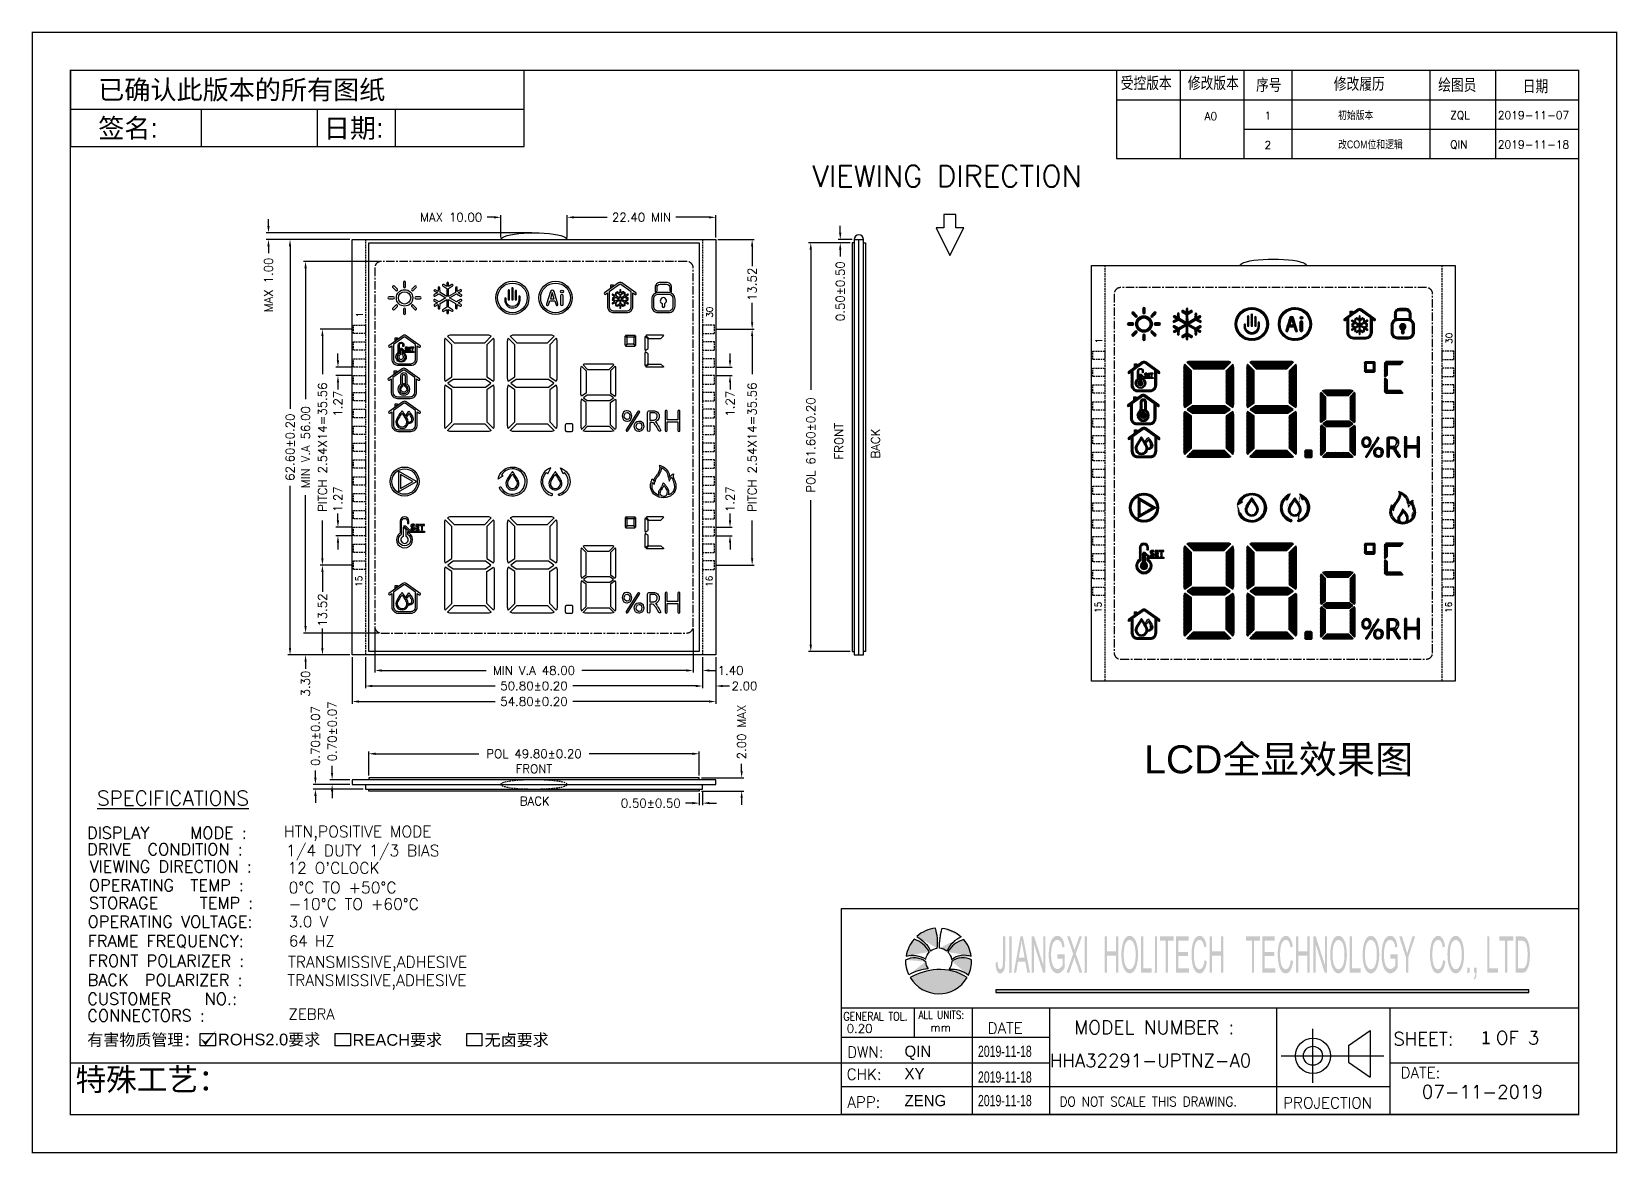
# Model space of a CAD drawing. Header units: millimetres. Extents: x 963 to 1606, y 260 to 429.
# Drawn here: x 962.7 to 1201.7, y 260.2 to 429.2 of the extents above; entities that cross this region are included whole.
import ezdxf
from ezdxf.enums import TextEntityAlignment as Align

# ---------------------------------------------------------------- set-up
doc = ezdxf.new("R2010")
doc.units = ezdxf.units.MM
for name, pattern in [('CENTER', [2, 1.25, -0.25, 0.25, -0.25]), ('DASHED2', [0.375, 0.25, -0.125]), ('HIDDEN', [0.375, 0.25, -0.125])]:
    doc.linetypes.add(name, pattern=pattern)
for name, color, linetype in [('1', 4, 'Continuous'), ('DIM', 4, 'Continuous'), ('dwg', 7, 'Continuous'), ('SPEC', 7, 'Continuous'), ('title', 7, 'Continuous')]:
    doc.layers.add(name, color=color, linetype=linetype)
doc.styles.add('na', font='FZSTK.TTF', dxfattribs={"height": 0.8})
doc.styles.add('ROMANC', font='romanc')
doc.styles.add('ROMANS', font='romans.shx')
doc.styles.add('title', font='arial.ttf', dxfattribs={"width": 0.8, "height": 5})
doc.dimstyles.new('LCDDIM', dxfattribs={"dimtxt": 0.85, "dimasz": 0.68, "dimexe": 0.2125, "dimexo": 0.2125, "dimgap": 0.17, "dimtad": 0, "dimzin": 0, "dimdsep": 46, "dimtxsty": 'ROMANS', "dimcen": 2.5, "dimadec": 0, "dimazin": 0, "dimtfac": 1, "dimtofl": 0, "dimtmove": 0, "dimatfit": 0, "dimfxl": 0, "dimarcsym": 0})

msp = doc.modelspace()

# ---------------------------------------------------------------- texts
at = {"layer": 'DIM', "color": 3, "style": 'ROMANS'}
for s, p in [('FRONT', (1084.383, 367.507)), ('BACK', (1089.896, 367.143))]:
    msp.add_text(s, height=1.3, rotation=90, dxfattribs=at).set_placement(p, align=Align.MIDDLE)
for s, p in [('FRONT', (1038.427, 318.138)), ('BACK', (1038.549, 313.281))]:
    msp.add_text(s, height=1.3, dxfattribs=at).set_placement(p, align=Align.MIDDLE)
at = {"layer": 'dwg', "style": 'ROMANS'}
for s, height, p in [('1', 0.972, (1123.55, 382.637)), ('30', 0.9718, (1176.319, 383.012)), ('15', 0.9718, (1123.447, 342.467)), ('16', 0.9718, (1176.247, 342.467))]:
    msp.add_text(s, height=height, rotation=90, dxfattribs=at).set_placement(p, align=Align.MIDDLE)
at = {"layer": 'title', "color": 2, "style": 'ROMANS'}
msp.add_text('VIEWING DIRECTION', height=3.22179, dxfattribs=at).set_placement((1080.38, 405.837))
at = {"layer": 'title', "color": 3, "style": 'title'}
msp.add_text('LCD全显效果图', height=4.2162, dxfattribs=at).set_placement((1130.388, 317.464))
at = {"layer": 'title'}
msp.add_text('1', height=2.017, dxfattribs=at).set_placement((1181.183, 276.645))

# ---------------------------------------------------------------- blocks, each defined once
blk = doc.blocks.new('*D1')
at = {"layer": 'DEFPOINTS', "color": 0}
for p in [(1011.23, 348.82), (1006.55, 335.3), (1011.03, 335.3)]:
    blk.add_point(p, dxfattribs=at)
at = {"layer": 'DIM', "color": 0, "lineweight": -2}
for p, q in [((1010.9, 348.82), (1006.22, 348.82)), ((1006.55, 347.78), (1006.55, 344.82)), ((1006.55, 336.34), (1006.55, 339.29)), ((1010.7, 335.3), (1006.22, 335.3))]:
    blk.add_line(p, q, dxfattribs=at)
at = {"layer": 'DIM', "color": 0}
for points in [[(1006.37, 347.78), (1006.72, 347.78), (1006.55, 348.82)], [(1006.37, 336.34), (1006.72, 336.34), (1006.55, 335.3)]]:
    blk.add_solid(points, dxfattribs=at)
at = {"layer": 'DIM', "color": 0, "insert": (1006.55, 342.06), "char_height": 1.3, "attachment_point": 5, "rotation": 90, "style": 'ROMANS'}
blk.add_mtext('13.52', dxfattribs=at)
blk = doc.blocks.new('*D2')
at = {"layer": 'DEFPOINTS', "color": 0}
for p in [(1001.67, 397.9), (1011.03, 397.9), (1011.03, 335.3)]:
    blk.add_point(p, dxfattribs=at)
at = {"layer": 'DIM', "color": 0, "lineweight": -2}
for p, q in [((1010.7, 397.9), (1001.34, 397.9)), ((1001.67, 396.86), (1001.67, 372.4)), ((1001.67, 336.34), (1001.67, 360.8)), ((1010.7, 335.3), (1001.34, 335.3))]:
    blk.add_line(p, q, dxfattribs=at)
at = {"layer": 'DIM', "color": 0}
for points in [[(1001.49, 396.86), (1001.84, 396.86), (1001.67, 397.9)], [(1001.49, 336.34), (1001.84, 336.34), (1001.67, 335.3)]]:
    blk.add_solid(points, dxfattribs=at)
at = {"layer": 'DIM', "color": 0, "insert": (1001.67, 366.6), "char_height": 1.3, "attachment_point": 5, "rotation": 90, "style": 'ROMANS'}
blk.add_mtext('62.60%%p0.20', dxfattribs=at)
blk = doc.blocks.new('*D3')
at = {"layer": 'DEFPOINTS', "color": 0}
for p in [(1004.01, 394.6), (1015.43, 394.6), (1015.43, 338.6)]:
    blk.add_point(p, dxfattribs=at)
at = {"layer": 'DIM', "color": 0, "lineweight": -2}
for p, q in [((1015.1, 394.6), (1003.68, 394.6)), ((1004.01, 393.56), (1004.01, 373.82)), ((1004.01, 339.64), (1004.01, 359.37)), ((1015.1, 338.6), (1003.68, 338.6))]:
    blk.add_line(p, q, dxfattribs=at)
at = {"layer": 'DIM', "color": 0}
for points in [[(1003.83, 393.56), (1004.18, 393.56), (1004.01, 394.6)], [(1003.83, 339.64), (1004.18, 339.64), (1004.01, 338.6)]]:
    blk.add_solid(points, dxfattribs=at)
at = {"layer": 'DIM', "color": 0, "insert": (1004.01, 366.6), "char_height": 1.3, "attachment_point": 5, "rotation": 90, "style": 'ROMANS'}
blk.add_mtext('MIN V.A 56.00', dxfattribs=at)
blk = doc.blocks.new('*D4')
at = {"layer": 'DEFPOINTS', "color": 0}
for p in [(1063.33, 320.41), (1013.53, 316.79), (1063.33, 316.79)]:
    blk.add_point(p, dxfattribs=at)
at = {"layer": 'DIM', "color": 0, "lineweight": -2}
for p, q in [((1013.53, 317.11), (1013.53, 320.73)), ((1014.57, 320.41), (1030.12, 320.41)), ((1062.29, 320.41), (1046.73, 320.41)), ((1063.33, 317.11), (1063.33, 320.73))]:
    blk.add_line(p, q, dxfattribs=at)
at = {"layer": 'DIM', "color": 0}
for points in [[(1014.57, 320.58), (1014.57, 320.23), (1013.53, 320.41)], [(1062.29, 320.58), (1062.29, 320.23), (1063.33, 320.41)]]:
    blk.add_solid(points, dxfattribs=at)
at = {"layer": 'DIM', "color": 0, "insert": (1038.43, 320.41), "char_height": 1.3, "attachment_point": 5, "style": 'ROMANS'}
blk.add_mtext('POL 49.80%%P0.20', dxfattribs=at)
blk = doc.blocks.new('*D5')
at = {"layer": 'DEFPOINTS', "color": 0}
for p in [(1011.03, 335.3), (1065.83, 335.3), (1011.03, 328.28)]:
    blk.add_point(p, dxfattribs=at)
at = {"layer": 'DIM', "color": 0, "lineweight": -2}
for p, q in [((1011.03, 334.97), (1011.03, 327.95)), ((1065.83, 334.97), (1065.83, 327.95)), ((1012.07, 328.28), (1032.6, 328.28)), ((1064.79, 328.28), (1044.26, 328.28))]:
    blk.add_line(p, q, dxfattribs=at)
at = {"layer": 'DIM', "color": 0}
for points in [[(1012.07, 328.45), (1012.07, 328.1), (1011.03, 328.28)], [(1064.79, 328.45), (1064.79, 328.1), (1065.83, 328.28)]]:
    blk.add_solid(points, dxfattribs=at)
at = {"layer": 'DIM', "color": 0, "insert": (1038.43, 328.28), "char_height": 1.3, "attachment_point": 5, "style": 'ROMANS'}
blk.add_mtext('54.80%%p0.20', dxfattribs=at)
blk = doc.blocks.new('*D6')
at = {"layer": 'DEFPOINTS', "color": 0}
for p in [(1013.03, 335.3), (1063.83, 335.3), (1013.03, 330.62)]:
    blk.add_point(p, dxfattribs=at)
at = {"layer": 'DIM', "color": 0, "lineweight": -2}
for p, q in [((1013.03, 334.97), (1013.03, 330.29)), ((1063.83, 334.97), (1063.83, 330.29)), ((1014.07, 330.62), (1032.6, 330.62)), ((1062.79, 330.62), (1044.26, 330.62))]:
    blk.add_line(p, q, dxfattribs=at)
at = {"layer": 'DIM', "color": 0}
for points in [[(1014.07, 330.79), (1014.07, 330.44), (1013.03, 330.62)], [(1062.79, 330.79), (1062.79, 330.44), (1063.83, 330.62)]]:
    blk.add_solid(points, dxfattribs=at)
at = {"layer": 'DIM', "color": 0, "insert": (1038.43, 330.62), "char_height": 1.3, "attachment_point": 5, "style": 'ROMANS'}
blk.add_mtext('50.80%%p0.20', dxfattribs=at)
blk = doc.blocks.new('*D7')
at = {"layer": 'DEFPOINTS', "color": 0}
for p in [(1014.43, 339.6), (1062.43, 339.6), (1014.43, 332.96)]:
    blk.add_point(p, dxfattribs=at)
at = {"layer": 'DIM', "color": 0, "lineweight": -2}
for p, q in [((1014.43, 339.27), (1014.43, 332.63)), ((1062.43, 339.27), (1062.43, 332.63)), ((1015.47, 332.96), (1031.2, 332.96)), ((1061.39, 332.96), (1045.65, 332.96))]:
    blk.add_line(p, q, dxfattribs=at)
at = {"layer": 'DIM', "color": 0}
for points in [[(1015.47, 333.13), (1015.47, 332.78), (1014.43, 332.96)], [(1061.39, 333.13), (1061.39, 332.78), (1062.43, 332.96)]]:
    blk.add_solid(points, dxfattribs=at)
at = {"layer": 'DIM', "color": 0, "insert": (1038.43, 332.96), "char_height": 1.3, "attachment_point": 5, "style": 'ROMANS'}
blk.add_mtext('MIN V.A 48.00', dxfattribs=at)
blk = doc.blocks.new('*D8')
at = {"layer": 'DEFPOINTS', "color": 0}
for p in [(1015.43, 338.6), (1004.01, 335.3), (1011.03, 335.3)]:
    blk.add_point(p, dxfattribs=at)
at = {"layer": 'DIM', "color": 0, "lineweight": -2}
for p, q in [((1004.01, 339.64), (1004.01, 340.68)), ((1015.1, 338.6), (1003.68, 338.6)), ((1010.7, 335.3), (1003.68, 335.3)), ((1004.01, 334.26), (1004.01, 333.22))]:
    blk.add_line(p, q, dxfattribs=at)
at = {"layer": 'DIM', "color": 0}
for points in [[(1003.83, 339.64), (1004.18, 339.64), (1004.01, 338.6)], [(1003.83, 334.26), (1004.18, 334.26), (1004.01, 335.3)]]:
    blk.add_solid(points, dxfattribs=at)
at = {"layer": 'DIM', "color": 0, "insert": (1004.01, 330.98), "char_height": 1.3, "attachment_point": 5, "rotation": 90, "style": 'ROMANS'}
blk.add_mtext('3.30', dxfattribs=at)
blk = doc.blocks.new('*D9')
at = {"layer": 'DEFPOINTS', "color": 0}
for p in [(1011.03, 315.79), (1005.49, 315.09), (1013.03, 315.09)]:
    blk.add_point(p, dxfattribs=at)
at = {"layer": 'DIM', "color": 0, "lineweight": -2}
for p, q in [((1005.49, 316.83), (1005.49, 317.87)), ((1010.7, 315.79), (1005.17, 315.79)), ((1012.7, 315.09), (1005.17, 315.09)), ((1005.49, 314.05), (1005.49, 313.01))]:
    blk.add_line(p, q, dxfattribs=at)
at = {"layer": 'DIM', "color": 0}
for points in [[(1005.32, 316.83), (1005.67, 316.83), (1005.49, 315.79)], [(1005.32, 314.05), (1005.67, 314.05), (1005.49, 315.09)]]:
    blk.add_solid(points, dxfattribs=at)
at = {"layer": 'DIM', "color": 0, "insert": (1005.49, 323.08), "char_height": 1.3, "attachment_point": 5, "rotation": 90, "style": 'ROMANS'}
blk.add_mtext('0.70%%p0.07', dxfattribs=at)
blk = doc.blocks.new('*D10')
at = {"layer": 'DEFPOINTS', "color": 0}
for p in [(1008.01, 315.79), (1011.03, 316.49), (1011.03, 315.79)]:
    blk.add_point(p, dxfattribs=at)
at = {"layer": 'DIM', "color": 0, "lineweight": -2}
for p, q in [((1008.01, 317.53), (1008.01, 318.57)), ((1010.7, 316.49), (1007.68, 316.49)), ((1010.7, 315.79), (1007.68, 315.79)), ((1008.01, 314.75), (1008.01, 313.71))]:
    blk.add_line(p, q, dxfattribs=at)
at = {"layer": 'DIM', "color": 0}
for points in [[(1007.83, 317.53), (1008.18, 317.53), (1008.01, 316.49)], [(1007.83, 314.75), (1008.18, 314.75), (1008.01, 315.79)]]:
    blk.add_solid(points, dxfattribs=at)
at = {"layer": 'DIM', "color": 0, "insert": (1008.01, 323.78), "char_height": 1.3, "attachment_point": 5, "rotation": 90, "style": 'ROMANS'}
blk.add_mtext('0.70%%p0.07', dxfattribs=at)
blk = doc.blocks.new('*D11')
at = {"layer": 'DEFPOINTS', "color": 0}
for p in [(1063.33, 314.79), (1063.83, 315.09), (1063.33, 312.97)]:
    blk.add_point(p, dxfattribs=at)
at = {"layer": 'DIM', "color": 0, "lineweight": -2}
for p, q in [((1063.33, 314.46), (1063.33, 312.65)), ((1063.83, 314.76), (1063.83, 312.65)), ((1062.29, 312.97), (1061.25, 312.97)), ((1064.87, 312.97), (1065.91, 312.97))]:
    blk.add_line(p, q, dxfattribs=at)
at = {"layer": 'DIM', "color": 0}
for points in [[(1062.29, 313.15), (1062.29, 312.8), (1063.33, 312.97)], [(1064.87, 313.15), (1064.87, 312.8), (1063.83, 312.97)]]:
    blk.add_solid(points, dxfattribs=at)
at = {"layer": 'DIM', "color": 0, "insert": (1056.03, 312.97), "char_height": 1.3, "attachment_point": 5, "style": 'ROMANS'}
blk.add_mtext('0.50%%P0.50', dxfattribs=at)
blk = doc.blocks.new('*D12')
at = {"layer": 'DEFPOINTS', "color": 0}
for p in [(1063.33, 316.79), (1063.33, 314.79), (1069.72, 314.79)]:
    blk.add_point(p, dxfattribs=at)
at = {"layer": 'DIM', "color": 0, "lineweight": -2}
for p, q in [((1069.72, 317.83), (1069.72, 318.87)), ((1063.65, 316.79), (1070.04, 316.79)), ((1063.65, 314.79), (1070.04, 314.79)), ((1069.72, 313.75), (1069.72, 312.71))]:
    blk.add_line(p, q, dxfattribs=at)
at = {"layer": 'DIM', "color": 0}
for points in [[(1069.55, 317.83), (1069.89, 317.83), (1069.72, 316.79)], [(1069.55, 313.75), (1069.89, 313.75), (1069.72, 314.79)]]:
    blk.add_solid(points, dxfattribs=at)
at = {"layer": 'DIM', "color": 0, "insert": (1069.72, 323.68), "char_height": 1.3, "attachment_point": 5, "rotation": 90, "style": 'ROMANS'}
blk.add_mtext('2.00 MAX', dxfattribs=at)
blk = doc.blocks.new('*D16')
at = {"layer": 'DEFPOINTS', "color": 0}
for p in [(1062.43, 339.6), (1063.83, 335.3), (1063.83, 332.96)]:
    blk.add_point(p, dxfattribs=at)
at = {"layer": 'DIM', "color": 0, "lineweight": -2}
for p, q in [((1062.43, 339.27), (1062.43, 332.63)), ((1063.83, 334.97), (1063.83, 332.63)), ((1061.39, 332.96), (1060.35, 332.96)), ((1064.87, 332.96), (1065.91, 332.96))]:
    blk.add_line(p, q, dxfattribs=at)
at = {"layer": 'DIM', "color": 0}
for points in [[(1061.39, 333.13), (1061.39, 332.78), (1062.43, 332.96)], [(1064.87, 333.13), (1064.87, 332.78), (1063.83, 332.96)]]:
    blk.add_solid(points, dxfattribs=at)
at = {"layer": 'DIM', "color": 0, "insert": (1068.06, 332.96), "char_height": 1.3, "attachment_point": 5, "style": 'ROMANS'}
blk.add_mtext('1.40', dxfattribs=at)
blk = doc.blocks.new('*D17')
at = {"layer": 'DEFPOINTS', "color": 0}
for p in [(1033.43, 401.24), (1033.43, 397.9), (1043.43, 397.9)]:
    blk.add_point(p, dxfattribs=at)
at = {"layer": 'DIM', "color": 0, "lineweight": -2}
for p, q in [((1033.43, 398.22), (1033.43, 401.56)), ((1043.43, 398.22), (1043.43, 401.56)), ((1032.39, 401.24), (1031.35, 401.24)), ((1044.47, 401.24), (1045.51, 401.24))]:
    blk.add_line(p, q, dxfattribs=at)
at = {"layer": 'DIM', "color": 0}
for points in [[(1032.39, 401.41), (1032.39, 401.06), (1033.43, 401.24)], [(1044.47, 401.41), (1044.47, 401.06), (1043.43, 401.24)]]:
    blk.add_solid(points, dxfattribs=at)
at = {"layer": 'DIM', "color": 0, "insert": (1025.95, 401.24), "char_height": 1.3, "attachment_point": 5, "style": 'ROMANS'}
blk.add_mtext('MAX 10.00', dxfattribs=at)
blk = doc.blocks.new('*D18')
at = {"layer": 'DEFPOINTS', "color": 0}
for p in [(1011.23, 378.66), (1008.89, 377.39), (1011.23, 377.39)]:
    blk.add_point(p, dxfattribs=at)
at = {"layer": 'DIM', "color": 0, "lineweight": -2}
for p, q in [((1008.89, 379.7), (1008.89, 380.74)), ((1010.9, 378.66), (1008.56, 378.66)), ((1010.9, 377.39), (1008.56, 377.39)), ((1008.89, 376.35), (1008.89, 375.31))]:
    blk.add_line(p, q, dxfattribs=at)
at = {"layer": 'DIM', "color": 0}
for points in [[(1008.71, 379.7), (1009.06, 379.7), (1008.89, 378.66)], [(1008.71, 376.35), (1009.06, 376.35), (1008.89, 377.39)]]:
    blk.add_solid(points, dxfattribs=at)
at = {"layer": 'DIM', "color": 0, "insert": (1008.89, 373.16), "char_height": 1.3, "attachment_point": 5, "rotation": 90, "style": 'ROMANS'}
blk.add_mtext('1.27', dxfattribs=at)
blk = doc.blocks.new('*D19')
at = {"layer": 'DEFPOINTS', "color": 0}
for p in [(1008.89, 354.53), (1011.23, 354.53), (1011.23, 353.26)]:
    blk.add_point(p, dxfattribs=at)
at = {"layer": 'DIM', "color": 0, "lineweight": -2}
for p, q in [((1008.89, 355.57), (1008.89, 356.61)), ((1010.9, 354.53), (1008.56, 354.53)), ((1010.9, 353.26), (1008.56, 353.26)), ((1008.89, 352.22), (1008.89, 351.18))]:
    blk.add_line(p, q, dxfattribs=at)
at = {"layer": 'DIM', "color": 0}
for points in [[(1008.71, 355.57), (1009.06, 355.57), (1008.89, 354.53)], [(1008.71, 352.22), (1009.06, 352.22), (1008.89, 353.26)]]:
    blk.add_solid(points, dxfattribs=at)
at = {"layer": 'DIM', "color": 0, "insert": (1008.89, 358.76), "char_height": 1.3, "attachment_point": 5, "rotation": 90, "style": 'ROMANS'}
blk.add_mtext('1.27', dxfattribs=at)
blk = doc.blocks.new('*D20')
at = {"layer": 'DEFPOINTS', "color": 0}
for p in [(1006.55, 384.38), (1011.23, 384.38), (1011.23, 348.82)]:
    blk.add_point(p, dxfattribs=at)
at = {"layer": 'DIM', "color": 0, "lineweight": -2}
for p, q in [((1010.9, 384.38), (1006.22, 384.38)), ((1006.55, 383.34), (1006.55, 377.63)), ((1006.55, 349.86), (1006.55, 355.57)), ((1010.9, 348.82), (1006.22, 348.82))]:
    blk.add_line(p, q, dxfattribs=at)
at = {"layer": 'DIM', "color": 0}
for points in [[(1006.37, 383.34), (1006.72, 383.34), (1006.55, 384.38)], [(1006.37, 349.86), (1006.72, 349.86), (1006.55, 348.82)]]:
    blk.add_solid(points, dxfattribs=at)
at = {"layer": 'DIM', "color": 0, "insert": (1006.55, 366.6), "char_height": 1.3, "attachment_point": 5, "rotation": 90, "style": 'ROMANS'}
blk.add_mtext('PITCH 2.54X14=35.56', dxfattribs=at)
blk = doc.blocks.new('*D21')
at = {"layer": 'DEFPOINTS', "color": 0}
for p in [(998.42, 398.9), (1011.03, 397.9), (1038.43, 398.9)]:
    blk.add_point(p, dxfattribs=at)
at = {"layer": 'DIM', "color": 0, "lineweight": -2}
for p, q in [((998.42, 399.94), (998.42, 400.98)), ((1038.1, 398.9), (998.09, 398.9)), ((1010.7, 397.9), (998.09, 397.9)), ((998.42, 396.86), (998.42, 395.82))]:
    blk.add_line(p, q, dxfattribs=at)
at = {"layer": 'DIM', "color": 0}
for points in [[(998.24, 399.94), (998.59, 399.94), (998.42, 398.9)], [(998.24, 396.86), (998.59, 396.86), (998.42, 397.9)]]:
    blk.add_solid(points, dxfattribs=at)
at = {"layer": 'DIM', "color": 0, "insert": (998.42, 391.04), "char_height": 1.3, "attachment_point": 5, "rotation": 90, "style": 'ROMANS'}
blk.add_mtext('MAX 1.00', dxfattribs=at)
blk = doc.blocks.new('*D22')
at = {"layer": 'DEFPOINTS', "color": 0}
for p in [(1065.63, 378.66), (1065.63, 377.39), (1067.97, 377.39)]:
    blk.add_point(p, dxfattribs=at)
at = {"layer": 'DIM', "color": 0, "lineweight": -2}
for p, q in [((1067.97, 379.7), (1067.97, 380.74)), ((1065.95, 378.66), (1068.29, 378.66)), ((1065.95, 377.39), (1068.29, 377.39)), ((1067.97, 376.35), (1067.97, 375.31))]:
    blk.add_line(p, q, dxfattribs=at)
at = {"layer": 'DIM', "color": 0}
for points in [[(1067.79, 379.7), (1068.14, 379.7), (1067.97, 378.66)], [(1067.79, 376.35), (1068.14, 376.35), (1067.97, 377.39)]]:
    blk.add_solid(points, dxfattribs=at)
at = {"layer": 'DIM', "color": 0, "insert": (1067.97, 373.16), "char_height": 1.3, "attachment_point": 5, "rotation": 90, "style": 'ROMANS'}
blk.add_mtext('1.27', dxfattribs=at)
blk = doc.blocks.new('*D23')
at = {"layer": 'DEFPOINTS', "color": 0}
for p in [(1065.63, 384.38), (1071.3, 384.38), (1065.63, 348.82)]:
    blk.add_point(p, dxfattribs=at)
at = {"layer": 'DIM', "color": 0, "lineweight": -2}
for p, q in [((1065.95, 384.38), (1071.62, 384.38)), ((1071.3, 383.34), (1071.3, 377.63)), ((1071.3, 349.86), (1071.3, 355.57)), ((1065.95, 348.82), (1071.62, 348.82))]:
    blk.add_line(p, q, dxfattribs=at)
at = {"layer": 'DIM', "color": 0}
for points in [[(1071.13, 383.34), (1071.47, 383.34), (1071.3, 384.38)], [(1071.13, 349.86), (1071.47, 349.86), (1071.3, 348.82)]]:
    blk.add_solid(points, dxfattribs=at)
at = {"layer": 'DIM', "color": 0, "insert": (1071.3, 366.6), "char_height": 1.3, "attachment_point": 5, "rotation": 90, "style": 'ROMANS'}
blk.add_mtext('PITCH 2.54X14=35.56', dxfattribs=at)
blk = doc.blocks.new('*D13')
at = {"layer": 'DEFPOINTS', "color": 0}
for p in [(1065.63, 354.53), (1067.97, 354.53), (1065.63, 353.26)]:
    blk.add_point(p, dxfattribs=at)
at = {"layer": 'DIM', "color": 0, "lineweight": -2}
for p, q in [((1067.97, 355.57), (1067.97, 356.61)), ((1065.95, 354.53), (1068.29, 354.53)), ((1065.95, 353.26), (1068.29, 353.26)), ((1067.97, 352.22), (1067.97, 351.18))]:
    blk.add_line(p, q, dxfattribs=at)
at = {"layer": 'DIM', "color": 0}
for points in [[(1067.79, 355.57), (1068.14, 355.57), (1067.97, 354.53)], [(1067.79, 352.22), (1068.14, 352.22), (1067.97, 353.26)]]:
    blk.add_solid(points, dxfattribs=at)
at = {"layer": 'DIM', "color": 0, "insert": (1067.97, 358.76), "char_height": 1.3, "attachment_point": 5, "rotation": 90, "style": 'ROMANS'}
blk.add_mtext('1.27', dxfattribs=at)
blk = doc.blocks.new('*D14')
at = {"layer": 'DEFPOINTS', "color": 0}
for p in [(1065.83, 401.24), (1043.43, 397.9), (1065.83, 397.9)]:
    blk.add_point(p, dxfattribs=at)
at = {"layer": 'DIM', "color": 0, "lineweight": -2}
for p, q in [((1043.43, 398.22), (1043.43, 401.56)), ((1065.83, 398.22), (1065.83, 401.56)), ((1044.47, 401.24), (1049.48, 401.24)), ((1064.79, 401.24), (1059.78, 401.24))]:
    blk.add_line(p, q, dxfattribs=at)
at = {"layer": 'DIM', "color": 0}
for points in [[(1044.47, 401.41), (1044.47, 401.06), (1043.43, 401.24)], [(1064.79, 401.41), (1064.79, 401.06), (1065.83, 401.24)]]:
    blk.add_solid(points, dxfattribs=at)
at = {"layer": 'DIM', "color": 0, "insert": (1054.63, 401.24), "char_height": 1.3, "attachment_point": 5, "style": 'ROMANS'}
blk.add_mtext('22.40 MIN', dxfattribs=at)
blk = doc.blocks.new('*D15')
at = {"layer": 'DEFPOINTS', "color": 0}
for p in [(1065.83, 397.9), (1071.3, 397.9), (1065.63, 384.38)]:
    blk.add_point(p, dxfattribs=at)
at = {"layer": 'DIM', "color": 0, "lineweight": -2}
for p, q in [((1066.15, 397.9), (1071.62, 397.9)), ((1071.3, 396.86), (1071.3, 393.9)), ((1071.3, 385.42), (1071.3, 388.37)), ((1065.95, 384.38), (1071.62, 384.38))]:
    blk.add_line(p, q, dxfattribs=at)
at = {"layer": 'DIM', "color": 0}
for points in [[(1071.13, 396.86), (1071.47, 396.86), (1071.3, 397.9)], [(1071.13, 385.42), (1071.47, 385.42), (1071.3, 384.38)]]:
    blk.add_solid(points, dxfattribs=at)
at = {"layer": 'DIM', "color": 0, "insert": (1071.3, 391.14), "char_height": 1.3, "attachment_point": 5, "rotation": 90, "style": 'ROMANS'}
blk.add_mtext('13.52', dxfattribs=at)
blk = doc.blocks.new('*D25')
at = {"layer": 'DEFPOINTS', "color": 0}
for p in [(1084.58, 397.4), (1086.39, 397.4), (1086.69, 397.9)]:
    blk.add_point(p, dxfattribs=at)
at = {"layer": 'DIM', "color": 0, "lineweight": -2}
for p, q in [((1084.58, 398.94), (1084.58, 399.98)), ((1086.36, 397.9), (1084.25, 397.9)), ((1086.06, 397.4), (1084.25, 397.4)), ((1084.58, 396.36), (1084.58, 395.32))]:
    blk.add_line(p, q, dxfattribs=at)
at = {"layer": 'DIM', "color": 0}
for points in [[(1084.4, 398.94), (1084.75, 398.94), (1084.58, 397.9)], [(1084.4, 396.36), (1084.75, 396.36), (1084.58, 397.4)]]:
    blk.add_solid(points, dxfattribs=at)
at = {"layer": 'DIM', "color": 0, "insert": (1084.58, 390.1), "char_height": 1.3, "attachment_point": 5, "rotation": 90, "style": 'ROMANS'}
blk.add_mtext('0.50%%P0.50', dxfattribs=at)
blk = doc.blocks.new('*D24')
at = {"layer": 'DEFPOINTS', "color": 0}
for p in [(1080.14, 397.4), (1086.39, 397.4), (1086.39, 335.8)]:
    blk.add_point(p, dxfattribs=at)
at = {"layer": 'DIM', "color": 0, "lineweight": -2}
for p, q in [((1086.06, 397.4), (1079.81, 397.4)), ((1080.14, 396.36), (1080.14, 375.23)), ((1080.14, 336.84), (1080.14, 358.61)), ((1086.06, 335.8), (1079.81, 335.8))]:
    blk.add_line(p, q, dxfattribs=at)
at = {"layer": 'DIM', "color": 0}
for points in [[(1079.96, 396.36), (1080.31, 396.36), (1080.14, 397.4)], [(1079.96, 336.84), (1080.31, 336.84), (1080.14, 335.8)]]:
    blk.add_solid(points, dxfattribs=at)
at = {"layer": 'DIM', "color": 0, "insert": (1080.14, 366.92), "char_height": 1.3, "attachment_point": 5, "rotation": 90, "style": 'ROMANS'}
blk.add_mtext('POL 61.60%%P0.20', dxfattribs=at)
blk = doc.blocks.new('1')
blk.add_hatch(color=256).paths.add_polyline_path([(22.79, 2.93), (21.95, 4.12), (22.78, 3.55), (24.57, 5.5)])
at = {"layer": 'title'}
for points in [[(21.87, 4.95), (24.45, 4.95), (24.45, 2.89), (21.87, 2.89)], [(44.62, 4.95), (47.2, 4.95), (47.2, 2.89), (44.62, 2.89)], [(66.82, 4.95), (69.4, 4.95), (69.4, 2.89), (66.82, 2.89)]]:
    blk.add_lwpolyline(points, close=True, dxfattribs=at)
at = {"style": 'ROMANS'}
blk.add_text('%%USPECIFICATIONS', height=2.4688, dxfattribs=at).set_placement((4.49, 43.39))
at = {"layer": 'title'}
for s, height, style, p in [('DISPLAY    MODE :', 1.9946, 'ROMANS', (2.8, 37.78)), ('DRIVE  CONDITION :', 1.9946, 'ROMANS', (2.82, 35.01)), ('VIEWING DIRECTION :', 1.9946, 'ROMANS', (3.22, 32.11)), ('OPERATING  TEMP :', 1.9946, 'ROMANS', (3.11, 28.95)), ('STORAGE    TEMP :', 1.9946, 'ROMANS', (3.11, 25.97)), ('OPERATING VOLTAGE:', 1.9946, 'ROMANS', (2.91, 22.81)), ('FRAME FREQUENCY:', 1.9946, 'ROMANS', (2.91, 19.55)), ('FRONT POLARIZER :', 1.9946, 'ROMANS', (3, 16.21)), ('BACK  POLARIZER :', 1.9946, 'ROMANS', (2.89, 12.98)), ('CUSTOMER   NO.:', 1.9946, 'ROMANS', (2.84, 9.79)), ('CONNECTORS :', 1.9946, 'ROMANS', (2.84, 6.98)), ('有害物质管理：', 1.981, 'title', (2.83, 2.9)), ('ROHS2.0要求', 1.981, 'title', (24.88, 2.95)), ('REACH要求', 1.981, 'title', (47.58, 2.89)), ('无卤要求', 1.981, 'title', (69.84, 2.89))]:
    blk.add_text(s, height=height, dxfattribs=dict(at, style=style)).set_placement(p)
at = {"layer": 'title', "style": 'ROMANS'}
for tag, p, height in [('DMODE', (36.02, 38.05), 1.91), ('DRIVECONDITION', (36.36, 34.84), 1.91), ('VIEWINGDIR', (36.6, 31.91), 1.91), ('OPETEMP', (36.81, 28.6), 1.91), ('STTEMP', (36.81, 25.82), 1.91), ('VOL', (36.84, 22.89), 1.84), ('HZ', (36.84, 19.63), 1.84), ('TPOL', (36.7, 16.06), 1.91), ('BPOL', (36.58, 12.98), 1.91), ('CUSTOMERNO', (36.49, 10.11), 1.84), ('CONNECTORS', (36.77, 7.3), 1.84)]:
    blk.add_attdef(tag, p, '', height=height, dxfattribs=at)
blk = doc.blocks.new('SPEC')
at = {"layer": 'SPEC', "style": 'ROMANS'}
for tag, p, height in [('SHEET', (47.17, 6.54), 1.24), ('DATE', (0.53, 5.35), 0.995), ('MODEL', (8.48, 4.42), 1.24), ('DATE', (41.97, 1.48), 1.24)]:
    blk.add_attdef(tag, p, '', height=height, dxfattribs=at)
blk = doc.blocks.new('SIGN-C')
h = blk.add_hatch(color=3)
edge = h.paths.add_edge_path()
edge.add_arc((169.9, 35.86), 2.46, 180.7735, 215.6153)
edge.add_arc((168.38, 26.31), 8.14, 93.3715, 119.9391)
edge.add_arc((169.92, 35.94), 6.16, 178.269, 204.7945, ccw=False)
edge.add_arc((165.38, 33.31), 3.25, 50.6912, 119.9637, ccw=False)
edge = h.paths.add_edge_path()
edge.add_arc((165.01, 32.47), 4.55, 57.0007, 105.0455, ccw=False)
edge.add_arc((169.9, 35.86), 2.46, 133.9349, 170.1176, ccw=False)
edge.add_arc((163.68, 35.03), 5.21, 29.8804, 72.1669)
edge.add_arc((169.92, 35.94), 6.16, 138.888, 171.4381)
edge = h.paths.add_edge_path()
edge.add_arc((162.58, 34.82), 6.54, 27.1591, 60.6253, ccw=False)
edge.add_arc((169.9, 35.86), 2.46, 95.8107, 127.6545, ccw=False)
edge.add_arc((160.11, 39.29), 9.6, 354.0745, 376.8294)
edge.add_arc((169.92, 35.94), 6.16, 95.8117, 132.0429)
edge = h.paths.add_edge_path()
edge.add_arc((176.2, 35.63), 5.22, 113.2627, 155.7815)
edge.add_arc((169.9, 35.86), 2.46, 51.236, 86.5806)
edge.add_arc((182.9, 38.49), 12.85, 163.7948, 180.7743, ccw=False)
edge.add_arc((169.92, 35.94), 6.16, 46.7513, 84.0373, ccw=False)
edge = h.paths.add_edge_path()
edge.add_arc((169.9, 35.86), 2.46, 8.5767, 45.6006, ccw=False)
edge.add_arc((174.7, 33.31), 3.75, 69.3945, 129.0748, ccw=False)
edge.add_arc((169.92, 35.94), 6.16, 8.2427, 40.5531)
edge.add_arc((175.91, 35.21), 4.92, 105.4425, 150.6956)
edge = h.paths.add_edge_path()
edge.add_arc((169.9, 35.86), 2.46, -36.3086, 0.4795, ccw=False)
edge.add_arc((172.32, 29.46), 4.96, 50.4095, 95.0505, ccw=False)
edge.add_arc((169.92, 35.94), 6.16, 334.4778, 361.7453)
edge.add_arc((174.43, 32.91), 3.62, 62.8659, 124.8017)
edge = h.paths.add_edge_path()
edge.add_arc((170.35, 22.53), 11.81, 93.9087, 119.1713)
edge.add_arc((169.92, 35.94), 6.16, 210.1937, 329.5116)
edge.add_arc((170.17, 25.14), 9.19, 56.5952, 93.9087)
h = blk.add_hatch(color=3)
h.paths.add_polyline_path([(280.43, 34.8), (280.45, 34.85), (280.53, 35.12), (280.6, 35.44), (280.65, 35.79), (280.66, 35.8), (280.69, 36.11), (280.72, 36.44), (280.73, 36.79), (280.74, 37.16), (280.74, 37.46), (280.72, 37.82), (280.7, 38.16), (280.66, 38.48), (280.61, 38.78), (280.6, 38.84), (280.53, 39.16), (280.44, 39.45), (280.34, 39.71), (280.23, 39.94), (280.19, 40), (280.06, 40.18), (279.91, 40.33), (279.75, 40.43), (279.69, 40.45), (279.54, 40.49), (279.37, 40.52), (279.17, 40.52), (278.05, 40.52), (278.05, 33.73), (279.22, 33.73), (279.26, 33.73), (279.44, 33.74), (279.6, 33.78), (279.75, 33.84), (279.85, 33.9), (280, 34.03), (280.14, 34.19), (280.2, 34.29), (280.32, 34.52)])
h.paths.add_polyline_path([(279.26, 39.72), (279.45, 39.7), (279.6, 39.65), (279.72, 39.58), (279.78, 39.53), (279.91, 39.35), (280.03, 39.12), (280.13, 38.82), (280.19, 38.57), (280.24, 38.28), (280.27, 37.95), (280.29, 37.59), (280.3, 37.18), (280.29, 36.85), (280.28, 36.49), (280.25, 36.16), (280.21, 35.87), (280.15, 35.54), (280.07, 35.25), (279.97, 35.01), (279.96, 34.99), (279.84, 34.8), (279.68, 34.65), (279.67, 34.64), (279.53, 34.58), (279.37, 34.54), (279.17, 34.53), (278.48, 34.53), (278.48, 39.72), (279.16, 39.72)], flags=16)
h.paths.add_polyline_path([(275.03, 40.52), (275.03, 39.72), (276.1, 39.72), (276.1, 33.73), (276.53, 33.73), (276.53, 39.72), (277.61, 39.72), (277.61, 40.52)])
h.paths.add_polyline_path([(272.73, 40.52), (272.73, 33.73), (274.76, 33.73), (274.76, 34.53), (273.16, 34.53), (273.16, 40.52)])
h.paths.add_polyline_path([(270.27, 34.68), (270.27, 33.73), (270.5, 33.73), (270.48, 33.36), (270.43, 33.08), (270.38, 32.93), (270.25, 32.74), (270.36, 32.38), (270.41, 32.43), (270.54, 32.63), (270.64, 32.88), (270.67, 33.03), (270.71, 33.35), (270.73, 33.73), (270.73, 34.68)])
h.paths.add_polyline_path([(269.02, 34.68), (269.47, 34.68), (269.47, 33.73), (269.02, 33.73)])
h.paths.add_polyline_path([(265.72, 39.69), (265.67, 39.57), (265.58, 39.32), (265.51, 39.06), (265.44, 38.77), (265.38, 38.46), (265.34, 38.14), (265.31, 37.79), (265.29, 37.42), (265.29, 37.04), (265.29, 36.99), (265.3, 36.65), (265.32, 36.31), (265.36, 35.98), (265.41, 35.66), (265.47, 35.34), (265.48, 35.31), (265.56, 35.01), (265.66, 34.74), (265.77, 34.49), (265.89, 34.27), (266.02, 34.07), (266.06, 34.03), (266.21, 33.87), (266.35, 33.76), (266.51, 33.68), (266.68, 33.63), (266.84, 33.61), (266.85, 33.61), (267.02, 33.63), (267.18, 33.68), (267.34, 33.76), (267.49, 33.88), (267.63, 34.03), (267.65, 34.05), (267.79, 34.23), (267.91, 34.44), (268.02, 34.69), (268.12, 34.96), (268.2, 35.27), (268.24, 35.44), (268.3, 35.75), (268.34, 36.07), (268.38, 36.41), (268.39, 36.76), (268.4, 37.12), (268.4, 37.3), (268.39, 37.66), (268.36, 38), (268.32, 38.33), (268.27, 38.64), (268.21, 38.94), (268.21, 38.96), (268.12, 39.27), (268.03, 39.54), (267.92, 39.78), (267.8, 40), (267.66, 40.19), (267.63, 40.23), (267.48, 40.38), (267.34, 40.5), (267.18, 40.58), (267.01, 40.63), (266.84, 40.64), (266.71, 40.64), (266.55, 40.59), (266.39, 40.52), (266.24, 40.42), (266.1, 40.29), (265.96, 40.12), (265.84, 39.92)])
h.paths.add_polyline_path([(266.75, 34.39), (266.59, 34.43), (266.44, 34.53), (266.3, 34.67), (266.17, 34.86), (266.05, 35.09), (266.03, 35.14), (265.94, 35.38), (265.86, 35.66), (265.81, 35.96), (265.77, 36.29), (265.74, 36.64), (265.73, 37.02), (265.73, 37.03), (265.74, 37.46), (265.76, 37.84), (265.8, 38.18), (265.84, 38.49), (265.9, 38.77), (265.98, 39.01), (266.06, 39.22), (266.11, 39.31), (266.24, 39.51), (266.38, 39.67), (266.53, 39.78), (266.68, 39.85), (266.85, 39.87), (266.98, 39.86), (267.13, 39.8), (267.29, 39.69), (267.43, 39.53), (267.53, 39.38), (267.64, 39.15), (267.74, 38.88), (267.82, 38.57), (267.85, 38.47), (267.89, 38.17), (267.93, 37.84), (267.95, 37.49), (267.95, 37.12), (267.95, 36.94), (267.94, 36.56), (267.91, 36.21), (267.87, 35.89), (267.81, 35.59), (267.73, 35.33), (267.64, 35.09), (267.57, 34.95), (267.45, 34.74), (267.32, 34.58), (267.17, 34.47), (267.01, 34.4), (266.84, 34.38)], flags=16)
h.paths.add_polyline_path([(264.44, 35.95), (264.38, 35.6), (264.31, 35.3), (264.22, 35.03), (264.12, 34.81), (264.11, 34.8), (263.98, 34.62), (263.83, 34.49), (263.68, 34.4), (263.5, 34.38), (263.41, 34.39), (263.25, 34.44), (263.1, 34.55), (262.95, 34.7), (262.86, 34.84), (262.74, 35.07), (262.65, 35.34), (262.58, 35.67), (262.55, 35.81), (262.51, 36.12), (262.48, 36.45), (262.46, 36.8), (262.45, 37.18), (262.46, 37.48), (262.48, 37.82), (262.51, 38.16), (262.56, 38.49), (262.6, 38.73), (262.68, 39.02), (262.79, 39.28), (262.91, 39.49), (262.92, 39.51), (263.06, 39.67), (263.2, 39.78), (263.36, 39.85), (263.54, 39.87), (263.64, 39.86), (263.8, 39.81), (263.95, 39.7), (264.08, 39.53), (264.17, 39.37), (264.26, 39.12), (264.34, 38.81), (264.41, 38.45), (264.83, 38.66), (264.82, 38.75), (264.76, 39.09), (264.68, 39.39), (264.59, 39.66), (264.49, 39.91), (264.37, 40.12), (264.32, 40.19), (264.19, 40.35), (264.05, 40.48), (263.89, 40.57), (263.72, 40.62), (263.55, 40.64), (263.54, 40.64), (263.38, 40.62), (263.21, 40.57), (263.06, 40.49), (262.9, 40.38), (262.76, 40.23), (262.62, 40.06), (262.5, 39.84), (262.39, 39.6), (262.29, 39.33), (262.21, 39.03), (262.17, 38.85), (262.11, 38.55), (262.07, 38.24), (262.04, 37.9), (262.02, 37.55), (262.01, 37.18), (262.01, 37.01), (262.02, 36.67), (262.05, 36.32), (262.08, 35.99), (262.13, 35.67), (262.19, 35.36), (262.26, 35.04), (262.34, 34.74), (262.45, 34.48), (262.56, 34.26), (262.69, 34.06), (262.75, 33.98), (262.88, 33.85), (263.02, 33.74), (263.18, 33.67), (263.36, 33.62), (263.54, 33.61), (263.66, 33.62), (263.83, 33.66), (263.99, 33.74), (264.13, 33.86), (264.28, 34.01), (264.4, 34.2), (264.5, 34.39), (264.61, 34.62), (264.7, 34.9), (264.77, 35.19), (264.84, 35.52), (264.89, 35.88), (264.46, 36.11)])
h.paths.add_polyline_path([(256.24, 40.52), (257.49, 36.61), (257.49, 33.73), (257.93, 33.73), (257.93, 36.61), (259.22, 40.52), (258.72, 40.52), (258.09, 38.53), (258.08, 38.49), (257.99, 38.18), (257.89, 37.88), (257.81, 37.59), (257.74, 37.32), (257.66, 37.59), (257.58, 37.88), (257.49, 38.18), (257.41, 38.47), (256.76, 40.52)])
h.paths.add_polyline_path([(254.56, 37.19), (254.56, 36.39), (255.52, 36.39), (255.52, 35.13), (255.43, 34.98), (255.29, 34.81), (255.12, 34.65), (255.05, 34.6), (254.89, 34.5), (254.73, 34.44), (254.57, 34.42), (254.43, 34.44), (254.27, 34.49), (254.12, 34.58), (253.96, 34.72), (253.84, 34.87), (253.72, 35.08), (253.61, 35.33), (253.53, 35.63), (253.49, 35.79), (253.44, 36.09), (253.41, 36.41), (253.38, 36.77), (253.38, 37.15), (253.38, 37.18), (253.38, 37.53), (253.41, 37.87), (253.45, 38.2), (253.5, 38.52), (253.52, 38.62), (253.6, 38.92), (253.71, 39.19), (253.77, 39.32), (253.9, 39.52), (254.05, 39.69), (254.08, 39.7), (254.23, 39.8), (254.39, 39.85), (254.56, 39.87), (254.7, 39.86), (254.86, 39.8), (255.01, 39.69), (255.08, 39.63), (255.21, 39.45), (255.32, 39.22), (255.37, 39.06), (255.44, 38.76), (255.5, 38.4), (255.89, 38.62), (255.86, 38.84), (255.8, 39.18), (255.73, 39.48), (255.65, 39.74), (255.61, 39.83), (255.49, 40.06), (255.36, 40.24), (255.2, 40.4), (255.06, 40.51), (254.9, 40.58), (254.73, 40.63), (254.56, 40.64), (254.48, 40.64), (254.31, 40.61), (254.15, 40.56), (253.99, 40.47), (253.84, 40.36), (253.7, 40.22), (253.67, 40.18), (253.54, 40), (253.42, 39.79), (253.31, 39.54), (253.21, 39.26), (253.13, 38.95), (253.09, 38.76), (253.03, 38.44), (252.99, 38.12), (252.96, 37.78), (252.94, 37.44), (252.93, 37.09), (252.93, 36.91), (252.95, 36.56), (252.97, 36.22), (253.01, 35.9), (253.07, 35.58), (253.13, 35.28), (253.15, 35.21), (253.24, 34.92), (253.34, 34.66), (253.45, 34.42), (253.58, 34.22), (253.73, 34.04), (253.8, 33.96), (253.95, 33.84), (254.1, 33.74), (254.26, 33.67), (254.42, 33.62), (254.6, 33.61), (254.65, 33.61), (254.81, 33.63), (254.97, 33.69), (255.13, 33.77), (255.29, 33.88), (255.38, 33.96), (255.52, 34.1), (255.66, 34.26), (255.81, 34.45), (255.94, 34.67), (255.94, 37.19)])
h.paths.add_polyline_path([(249.81, 39.69), (249.76, 39.57), (249.67, 39.32), (249.59, 39.06), (249.52, 38.77), (249.47, 38.46), (249.43, 38.14), (249.4, 37.79), (249.38, 37.42), (249.38, 37.04), (249.38, 36.99), (249.38, 36.65), (249.41, 36.31), (249.44, 35.98), (249.5, 35.66), (249.56, 35.34), (249.57, 35.31), (249.65, 35.01), (249.74, 34.74), (249.85, 34.49), (249.97, 34.27), (250.11, 34.07), (250.15, 34.03), (250.29, 33.87), (250.44, 33.76), (250.59, 33.68), (250.76, 33.63), (250.93, 33.61), (250.94, 33.61), (251.1, 33.63), (251.26, 33.68), (251.42, 33.76), (251.57, 33.88), (251.72, 34.03), (251.74, 34.05), (251.87, 34.23), (251.99, 34.44), (252.1, 34.69), (252.2, 34.96), (252.29, 35.27), (252.33, 35.44), (252.38, 35.75), (252.43, 36.07), (252.46, 36.41), (252.48, 36.76), (252.49, 37.12), (252.49, 37.3), (252.47, 37.66), (252.45, 38), (252.41, 38.33), (252.36, 38.64), (252.3, 38.94), (252.29, 38.96), (252.21, 39.27), (252.11, 39.54), (252.01, 39.78), (251.88, 40), (251.74, 40.19), (251.72, 40.23), (251.57, 40.38), (251.42, 40.5), (251.27, 40.58), (251.1, 40.63), (250.93, 40.64), (250.8, 40.64), (250.63, 40.59), (250.47, 40.52), (250.33, 40.42), (250.18, 40.29), (250.05, 40.12), (249.93, 39.92)])
h.paths.add_polyline_path([(250.84, 34.39), (250.68, 34.43), (250.52, 34.53), (250.39, 34.67), (250.26, 34.86), (250.14, 35.09), (250.11, 35.14), (250.02, 35.38), (249.95, 35.66), (249.89, 35.96), (249.85, 36.29), (249.83, 36.64), (249.82, 37.02), (249.82, 37.03), (249.82, 37.46), (249.85, 37.84), (249.88, 38.18), (249.93, 38.49), (249.99, 38.77), (250.06, 39.01), (250.15, 39.22), (250.2, 39.31), (250.33, 39.51), (250.46, 39.67), (250.61, 39.78), (250.77, 39.85), (250.93, 39.87), (251.06, 39.86), (251.22, 39.8), (251.37, 39.69), (251.52, 39.53), (251.62, 39.38), (251.73, 39.15), (251.83, 38.88), (251.91, 38.57), (251.93, 38.47), (251.98, 38.17), (252.02, 37.84), (252.04, 37.49), (252.04, 37.12), (252.04, 36.94), (252.03, 36.56), (252, 36.21), (251.95, 35.89), (251.89, 35.59), (251.82, 35.33), (251.73, 35.09), (251.66, 34.95), (251.54, 34.74), (251.4, 34.58), (251.25, 34.47), (251.1, 34.4), (250.93, 34.38)], flags=16)
h.paths.add_polyline_path([(246.96, 40.52), (246.96, 33.73), (248.99, 33.73), (248.99, 34.53), (247.39, 34.53), (247.39, 40.52)])
h.paths.add_polyline_path([(243.74, 39.69), (243.69, 39.57), (243.6, 39.32), (243.52, 39.06), (243.46, 38.77), (243.4, 38.46), (243.36, 38.14), (243.33, 37.79), (243.32, 37.42), (243.31, 37.04), (243.31, 36.99), (243.32, 36.65), (243.34, 36.31), (243.38, 35.98), (243.43, 35.66), (243.5, 35.34), (243.5, 35.31), (243.58, 35.01), (243.68, 34.74), (243.79, 34.49), (243.91, 34.27), (244.04, 34.07), (244.08, 34.03), (244.22, 33.87), (244.38, 33.76), (244.53, 33.68), (244.69, 33.63), (244.86, 33.61), (244.87, 33.61), (245.04, 33.63), (245.2, 33.68), (245.36, 33.76), (245.51, 33.88), (245.66, 34.03), (245.67, 34.05), (245.8, 34.23), (245.93, 34.44), (246.04, 34.69), (246.14, 34.96), (246.22, 35.27), (246.26, 35.44), (246.32, 35.75), (246.36, 36.07), (246.4, 36.41), (246.42, 36.76), (246.42, 37.12), (246.42, 37.3), (246.41, 37.66), (246.38, 38), (246.35, 38.33), (246.3, 38.64), (246.23, 38.94), (246.23, 38.96), (246.14, 39.27), (246.05, 39.54), (245.94, 39.78), (245.82, 40), (245.68, 40.19), (245.65, 40.23), (245.51, 40.38), (245.36, 40.5), (245.2, 40.58), (245.04, 40.63), (244.87, 40.64), (244.73, 40.64), (244.57, 40.59), (244.41, 40.52), (244.26, 40.42), (244.12, 40.29), (243.98, 40.12), (243.86, 39.92)])
h.paths.add_polyline_path([(244.77, 34.39), (244.61, 34.43), (244.46, 34.53), (244.32, 34.67), (244.19, 34.86), (244.07, 35.09), (244.05, 35.14), (243.96, 35.38), (243.89, 35.66), (243.83, 35.96), (243.79, 36.29), (243.76, 36.64), (243.75, 37.02), (243.75, 37.03), (243.76, 37.46), (243.78, 37.84), (243.81, 38.18), (243.86, 38.49), (243.92, 38.77), (244, 39.01), (244.08, 39.22), (244.13, 39.31), (244.26, 39.51), (244.4, 39.67), (244.55, 39.78), (244.71, 39.85), (244.87, 39.87), (245, 39.86), (245.16, 39.8), (245.31, 39.69), (245.45, 39.53), (245.55, 39.38), (245.67, 39.15), (245.76, 38.88), (245.84, 38.57), (245.86, 38.47), (245.91, 38.17), (245.95, 37.84), (245.97, 37.49), (245.98, 37.12), (245.97, 36.94), (245.96, 36.56), (245.93, 36.21), (245.89, 35.89), (245.83, 35.59), (245.76, 35.33), (245.66, 35.09), (245.6, 34.95), (245.47, 34.74), (245.33, 34.58), (245.19, 34.47), (245.03, 34.4), (244.86, 34.38)], flags=16)
h.paths.add_polyline_path([(242.31, 40.52), (242.31, 35.19), (240.59, 40.52), (240.15, 40.52), (240.15, 33.73), (240.57, 33.73), (240.57, 39.07), (242.27, 33.73), (242.72, 33.73), (242.72, 40.52)])
h.paths.add_polyline_path([(239.01, 40.52), (239.01, 37.73), (237.32, 37.73), (237.32, 40.52), (236.89, 40.52), (236.89, 33.73), (237.32, 33.73), (237.32, 36.93), (239.01, 36.93), (239.01, 33.73), (239.44, 33.73), (239.44, 40.52)])
h.paths.add_polyline_path([(235.89, 35.95), (235.84, 35.6), (235.77, 35.3), (235.68, 35.03), (235.57, 34.81), (235.56, 34.8), (235.43, 34.62), (235.29, 34.49), (235.13, 34.4), (234.96, 34.38), (234.87, 34.39), (234.71, 34.44), (234.55, 34.55), (234.41, 34.7), (234.31, 34.84), (234.2, 35.07), (234.11, 35.34), (234.03, 35.67), (234.01, 35.81), (233.97, 36.12), (233.93, 36.45), (233.92, 36.8), (233.91, 37.18), (233.92, 37.48), (233.93, 37.82), (233.97, 38.16), (234.01, 38.49), (234.06, 38.73), (234.14, 39.02), (234.24, 39.28), (234.37, 39.49), (234.38, 39.51), (234.51, 39.67), (234.66, 39.78), (234.82, 39.85), (235, 39.87), (235.09, 39.86), (235.26, 39.81), (235.41, 39.7), (235.54, 39.53), (235.62, 39.37), (235.72, 39.12), (235.8, 38.81), (235.86, 38.45), (236.29, 38.66), (236.27, 38.75), (236.21, 39.09), (236.14, 39.39), (236.05, 39.66), (235.94, 39.91), (235.83, 40.12), (235.78, 40.19), (235.64, 40.35), (235.5, 40.48), (235.34, 40.57), (235.18, 40.62), (235, 40.64), (235, 40.64), (234.83, 40.62), (234.67, 40.57), (234.51, 40.49), (234.36, 40.38), (234.21, 40.23), (234.08, 40.06), (233.96, 39.84), (233.84, 39.6), (233.75, 39.33), (233.66, 39.03), (233.62, 38.85), (233.57, 38.55), (233.52, 38.24), (233.49, 37.9), (233.47, 37.55), (233.47, 37.18), (233.47, 37.01), (233.48, 36.67), (233.5, 36.32), (233.54, 35.99), (233.58, 35.67), (233.64, 35.36), (233.71, 35.04), (233.8, 34.74), (233.9, 34.48), (234.02, 34.26), (234.14, 34.06), (234.2, 33.98), (234.33, 33.85), (234.48, 33.74), (234.64, 33.67), (234.81, 33.62), (235, 33.61), (235.12, 33.62), (235.28, 33.66), (235.44, 33.74), (235.59, 33.86), (235.73, 34.01), (235.86, 34.2), (235.96, 34.39), (236.06, 34.62), (236.15, 34.9), (236.23, 35.19), (236.29, 35.52), (236.35, 35.88), (235.91, 36.11)])
h.paths.add_polyline_path([(230.57, 40.52), (230.57, 33.73), (233, 33.73), (233, 34.53), (231, 34.53), (231, 36.84), (232.8, 36.84), (232.8, 37.64), (231, 37.64), (231, 39.72), (232.92, 39.72), (232.92, 40.52)])
h.paths.add_polyline_path([(227.54, 40.52), (227.54, 39.72), (228.61, 39.72), (228.61, 33.73), (229.04, 33.73), (229.04, 39.72), (230.12, 39.72), (230.12, 40.52)])
h.paths.add_polyline_path([(222.85, 40.52), (222.85, 37.73), (221.15, 37.73), (221.15, 40.52), (220.72, 40.52), (220.72, 33.73), (221.15, 33.73), (221.15, 36.93), (222.85, 36.93), (222.85, 33.73), (223.28, 33.73), (223.28, 40.52)])
h.paths.add_polyline_path([(219.73, 35.95), (219.67, 35.6), (219.6, 35.3), (219.51, 35.03), (219.41, 34.81), (219.4, 34.8), (219.27, 34.62), (219.12, 34.49), (218.97, 34.4), (218.79, 34.38), (218.7, 34.39), (218.54, 34.44), (218.39, 34.55), (218.24, 34.7), (218.15, 34.84), (218.03, 35.07), (217.94, 35.34), (217.87, 35.67), (217.84, 35.81), (217.8, 36.12), (217.77, 36.45), (217.75, 36.8), (217.74, 37.18), (217.75, 37.48), (217.77, 37.82), (217.8, 38.16), (217.85, 38.49), (217.89, 38.73), (217.97, 39.02), (218.08, 39.28), (218.2, 39.49), (218.21, 39.51), (218.35, 39.67), (218.49, 39.78), (218.65, 39.85), (218.83, 39.87), (218.93, 39.86), (219.09, 39.81), (219.24, 39.7), (219.37, 39.53), (219.46, 39.37), (219.55, 39.12), (219.63, 38.81), (219.7, 38.45), (220.12, 38.66), (220.11, 38.75), (220.05, 39.09), (219.98, 39.39), (219.88, 39.66), (219.78, 39.91), (219.66, 40.12), (219.61, 40.19), (219.48, 40.35), (219.34, 40.48), (219.18, 40.57), (219.01, 40.62), (218.84, 40.64), (218.83, 40.64), (218.67, 40.62), (218.5, 40.57), (218.35, 40.49), (218.2, 40.38), (218.05, 40.23), (217.91, 40.06), (217.79, 39.84), (217.68, 39.6), (217.58, 39.33), (217.5, 39.03), (217.46, 38.85), (217.4, 38.55), (217.36, 38.24), (217.33, 37.9), (217.31, 37.55), (217.3, 37.18), (217.3, 37.01), (217.31, 36.67), (217.34, 36.32), (217.37, 35.99), (217.42, 35.67), (217.48, 35.36), (217.55, 35.04), (217.63, 34.74), (217.74, 34.48), (217.85, 34.26), (217.98, 34.06), (218.04, 33.98), (218.17, 33.85), (218.31, 33.74), (218.47, 33.67), (218.65, 33.62), (218.83, 33.61), (218.95, 33.62), (219.12, 33.66), (219.28, 33.74), (219.43, 33.86), (219.56, 34.01), (219.69, 34.2), (219.79, 34.39), (219.9, 34.62), (219.99, 34.9), (220.06, 35.19), (220.13, 35.52), (220.18, 35.88), (219.75, 36.11)])
h.paths.add_polyline_path([(214.4, 40.52), (214.4, 33.73), (216.83, 33.73), (216.83, 34.53), (214.84, 34.53), (214.84, 36.84), (216.63, 36.84), (216.63, 37.64), (214.84, 37.64), (214.84, 39.72), (216.75, 39.72), (216.75, 40.52)])
h.paths.add_polyline_path([(211.37, 40.52), (211.37, 39.72), (212.45, 39.72), (212.45, 33.73), (212.88, 33.73), (212.88, 39.72), (213.95, 39.72), (213.95, 40.52)])
h.paths.add_polyline_path([(210.43, 40.52), (210.86, 40.52), (210.86, 33.73), (210.43, 33.73)])
h.paths.add_polyline_path([(207.81, 40.52), (207.81, 33.73), (209.84, 33.73), (209.84, 34.53), (208.24, 34.53), (208.24, 40.52)])
h.paths.add_polyline_path([(204.59, 39.69), (204.54, 39.57), (204.45, 39.32), (204.38, 39.06), (204.31, 38.77), (204.26, 38.46), (204.21, 38.14), (204.18, 37.79), (204.16, 37.42), (204.16, 37.04), (204.16, 36.99), (204.17, 36.65), (204.19, 36.31), (204.23, 35.98), (204.28, 35.66), (204.34, 35.34), (204.35, 35.31), (204.43, 35.01), (204.53, 34.74), (204.64, 34.49), (204.76, 34.27), (204.89, 34.07), (204.93, 34.03), (205.08, 33.87), (205.22, 33.76), (205.38, 33.68), (205.55, 33.63), (205.72, 33.61), (205.72, 33.61), (205.89, 33.63), (206.05, 33.68), (206.21, 33.76), (206.36, 33.88), (206.5, 34.03), (206.52, 34.05), (206.66, 34.23), (206.78, 34.44), (206.89, 34.69), (206.99, 34.96), (207.07, 35.27), (207.11, 35.44), (207.17, 35.75), (207.21, 36.07), (207.25, 36.41), (207.26, 36.76), (207.27, 37.12), (207.27, 37.3), (207.26, 37.66), (207.23, 38), (207.19, 38.33), (207.14, 38.64), (207.08, 38.94), (207.08, 38.96), (206.99, 39.27), (206.9, 39.54), (206.79, 39.78), (206.67, 40), (206.53, 40.19), (206.5, 40.23), (206.35, 40.38), (206.21, 40.5), (206.05, 40.58), (205.88, 40.63), (205.72, 40.64), (205.58, 40.64), (205.41, 40.59), (205.26, 40.52), (205.11, 40.42), (204.97, 40.29), (204.83, 40.12), (204.71, 39.92)])
h.paths.add_polyline_path([(205.62, 34.39), (205.46, 34.43), (205.31, 34.53), (205.17, 34.67), (205.04, 34.86), (204.92, 35.09), (204.9, 35.14), (204.81, 35.38), (204.73, 35.66), (204.68, 35.96), (204.63, 36.29), (204.61, 36.64), (204.6, 37.02), (204.6, 37.03), (204.61, 37.46), (204.63, 37.84), (204.67, 38.18), (204.71, 38.49), (204.77, 38.77), (204.85, 39.01), (204.93, 39.22), (204.98, 39.31), (205.11, 39.51), (205.25, 39.67), (205.4, 39.78), (205.55, 39.85), (205.72, 39.87), (205.85, 39.86), (206, 39.8), (206.16, 39.69), (206.3, 39.53), (206.4, 39.38), (206.51, 39.15), (206.61, 38.88), (206.69, 38.57), (206.71, 38.47), (206.76, 38.17), (206.8, 37.84), (206.82, 37.49), (206.83, 37.12), (206.83, 36.94), (206.81, 36.56), (206.78, 36.21), (206.74, 35.89), (206.68, 35.59), (206.6, 35.33), (206.51, 35.09), (206.44, 34.95), (206.32, 34.74), (206.19, 34.58), (206.04, 34.47), (205.88, 34.4), (205.71, 34.38)], flags=16)
h.paths.add_polyline_path([(203.14, 40.52), (203.14, 37.73), (201.45, 37.73), (201.45, 40.52), (201.02, 40.52), (201.02, 33.73), (201.45, 33.73), (201.45, 36.93), (203.14, 36.93), (203.14, 33.73), (203.57, 33.73), (203.57, 40.52)])
h.paths.add_polyline_path([(197.29, 40.52), (197.72, 40.52), (197.72, 33.73), (197.29, 33.73)])
h.paths.add_polyline_path([(193.86, 33.73), (194.37, 33.73), (195.19, 36.09), (195.24, 36.26), (195.34, 36.61), (195.4, 36.43), (195.48, 36.15), (196.31, 33.73), (196.84, 33.73), (195.61, 37.32), (196.75, 40.52), (196.28, 40.52), (195.63, 38.72), (195.55, 38.51), (195.45, 38.22), (195.37, 37.95), (195.31, 38.15), (195.22, 38.43), (195.11, 38.78), (194.52, 40.52), (194, 40.52), (195.11, 37.27)])
h.paths.add_polyline_path([(192.17, 37.19), (192.17, 36.39), (193.13, 36.39), (193.13, 35.13), (193.04, 34.98), (192.9, 34.81), (192.72, 34.65), (192.66, 34.6), (192.5, 34.5), (192.34, 34.44), (192.18, 34.42), (192.04, 34.44), (191.88, 34.49), (191.72, 34.58), (191.57, 34.72), (191.45, 34.87), (191.32, 35.08), (191.22, 35.33), (191.13, 35.63), (191.1, 35.79), (191.05, 36.09), (191.01, 36.41), (190.99, 36.77), (190.98, 37.15), (190.98, 37.18), (190.99, 37.53), (191.02, 37.87), (191.06, 38.2), (191.11, 38.52), (191.13, 38.62), (191.21, 38.92), (191.31, 39.19), (191.38, 39.32), (191.51, 39.52), (191.66, 39.69), (191.68, 39.7), (191.83, 39.8), (191.99, 39.85), (192.17, 39.87), (192.31, 39.86), (192.47, 39.8), (192.62, 39.69), (192.68, 39.63), (192.82, 39.45), (192.93, 39.22), (192.98, 39.06), (193.05, 38.76), (193.11, 38.4), (193.5, 38.62), (193.47, 38.84), (193.41, 39.18), (193.34, 39.48), (193.25, 39.74), (193.22, 39.83), (193.1, 40.06), (192.96, 40.24), (192.81, 40.4), (192.66, 40.51), (192.51, 40.58), (192.34, 40.63), (192.17, 40.64), (192.09, 40.64), (191.92, 40.61), (191.76, 40.56), (191.6, 40.47), (191.45, 40.36), (191.31, 40.22), (191.28, 40.18), (191.14, 40), (191.02, 39.79), (190.92, 39.54), (190.82, 39.26), (190.74, 38.95), (190.7, 38.76), (190.64, 38.44), (190.6, 38.12), (190.56, 37.78), (190.55, 37.44), (190.54, 37.09), (190.54, 36.91), (190.55, 36.56), (190.58, 36.22), (190.62, 35.9), (190.67, 35.58), (190.74, 35.28), (190.76, 35.21), (190.84, 34.92), (190.95, 34.66), (191.06, 34.42), (191.19, 34.22), (191.33, 34.04), (191.41, 33.96), (191.55, 33.84), (191.71, 33.74), (191.87, 33.67), (192.03, 33.62), (192.2, 33.61), (192.25, 33.61), (192.42, 33.63), (192.58, 33.69), (192.74, 33.77), (192.89, 33.88), (192.99, 33.96), (193.13, 34.1), (193.27, 34.26), (193.41, 34.45), (193.55, 34.67), (193.55, 37.19)])
h.paths.add_polyline_path([(189.51, 40.52), (189.51, 35.19), (187.8, 40.52), (187.36, 40.52), (187.36, 33.73), (187.78, 33.73), (187.78, 39.07), (189.48, 33.73), (189.92, 33.73), (189.92, 40.52)])
h.paths.add_polyline_path([(185.23, 40.52), (183.98, 33.73), (184.43, 33.73), (184.79, 35.79), (186.15, 35.79), (186.53, 33.73), (187.02, 33.73), (185.69, 40.52)])
h.paths.add_polyline_path([(185.27, 38.51), (185.32, 38.81), (185.37, 39.14), (185.41, 39.48), (185.45, 39.81), (185.46, 39.73), (185.5, 39.45), (185.55, 39.13), (185.61, 38.78), (185.68, 38.4), (186.02, 36.52), (184.92, 36.52)], flags=16)
h.paths.add_polyline_path([(183.14, 40.52), (183.57, 40.52), (183.57, 33.73), (183.14, 33.73)])
h.paths.add_polyline_path([(180.58, 35.66), (180.58, 35.31), (180.61, 34.95), (180.65, 34.63), (180.71, 34.36), (180.8, 34.13), (180.85, 34.02), (180.97, 33.84), (181.11, 33.71), (181.27, 33.63), (181.45, 33.61), (181.49, 33.61), (181.66, 33.64), (181.82, 33.73), (181.96, 33.86), (182.08, 34.03), (182.19, 34.27), (182.27, 34.57), (182.31, 34.81), (182.34, 35.12), (182.36, 35.48), (182.37, 35.89), (182.37, 40.52), (181.94, 40.52), (181.94, 35.84), (181.94, 35.62), (181.92, 35.26), (181.89, 34.99), (181.85, 34.8), (181.73, 34.57), (181.61, 34.46), (181.45, 34.41), (181.38, 34.42), (181.22, 34.51), (181.1, 34.7), (181.08, 34.76), (181.02, 35.01), (180.98, 35.34), (180.97, 35.77)])
blk.add_hatch(color=126).paths.add_polyline_path([(180.6, 30.51), (180.6, 30.01), (280.54, 30.01), (280.54, 30.51)])
at = {"color": 3}
for points in [[(165.79, 40.52, -0.14707), (168.4, 37.8, -0.139846), (169.65, 38.3, 0.099615), (169.29, 42.07, 0.159419)], [(174.14, 40.43, 0.187681), (171.44, 37.77, 0.155454), (170.05, 38.31, -0.074223), (170.56, 42.07, -0.164142)], [(163.82, 36.86, -0.212761), (167.48, 36.28, -0.159202), (168.2, 37.63, 0.186633), (165.28, 39.99, 0.142989)], [(171.62, 37.61, -0.162967), (172.33, 36.23, -0.266454), (176.02, 36.82, 0.141922), (174.6, 39.95, 0.200061)], [(167.45, 35.83, 0.153208), (167.91, 34.43, 0.116445), (164.32, 33.36, -0.116259), (163.76, 36.13, -0.311813)], [(172.36, 35.88, -0.161911), (171.88, 34.4, -0.197285), (175.48, 33.29, 0.119541), (176.08, 36.13, 0.277023)], [(169.54, 34.31, 0.110678), (164.59, 32.84, 0.573389), (175.23, 32.81, 0.164265)]]:
    blk.add_lwpolyline(points, format="xyb", close=True, dxfattribs=at)
at = {"color": 126}
for points in [[(180.6, 30.55), (180.6, 30.04), (280.54, 30.04), (280.54, 30.55)], [(180.6, 30.51), (180.6, 30.01), (280.54, 30.01), (280.54, 30.51)]]:
    blk.add_lwpolyline(points, close=True, dxfattribs=at)
at = {"layer": '1', "color": 4, "const_width": 0.238}
blk.add_lwpolyline([(0, 0), (0, 210), (297, 210), (297, 0)], close=True, dxfattribs=at)
at = {"layer": 'title'}
for p, q in [((203.24, 202.86), (203.24, 197.36)), ((215.18, 202.86), (215.18, 197.36)), ((227.11, 202.86), (227.11, 197.36)), ((236.09, 202.86), (236.09, 197.36)), ((261.98, 202.86), (261.98, 197.36)), ((274.27, 202.86), (274.27, 197.36)), ((203.24, 197.36), (203.24, 191.86)), ((203.24, 197.36), (289.86, 197.36)), ((215.18, 197.36), (215.18, 191.86)), ((227.11, 197.36), (227.11, 191.86)), ((236.09, 197.36), (236.09, 191.86)), ((261.98, 197.36), (261.98, 191.86)), ((274.27, 197.36), (274.27, 191.86)), ((7.14, 195.58), (92.18, 195.58)), ((31.65, 195.58), (31.65, 188.59)), ((53.39, 195.58), (53.39, 188.59)), ((68.02, 195.58), (68.02, 188.59)), ((203.24, 191.86), (203.24, 186.37)), ((215.18, 191.86), (215.18, 186.37)), ((227.11, 191.86), (227.11, 186.37)), ((227.11, 191.86), (289.86, 191.86)), ((236.09, 191.86), (236.09, 186.37)), ((261.98, 191.86), (261.98, 186.37)), ((274.27, 191.86), (274.27, 186.37)), ((203.24, 186.37), (289.86, 186.37)), ((151.71, 7.17), (151.71, 45.79)), ((151.71, 45.79), (289.83, 45.79)), ((289.83, 45.79), (289.83, 7.17)), ((151.71, 27.14), (289.83, 27.14)), ((165.4, 21.65), (165.4, 27.14)), ((176.23, 7.17), (176.23, 27.14)), ((190.74, 7.17), (190.74, 27.14)), ((233.3, 7.17), (233.3, 27.14)), ((254.55, 7.17), (254.55, 27.14)), ((151.71, 21.65), (190.74, 21.65)), ((240.07, 13.09), (240.07, 23.2)), ((246.76, 20.06), (250.8, 22.89)), ((250.8, 22.89), (250.8, 14.14)), ((234.13, 18.15), (253.34, 18.15)), ((246.76, 20.06), (246.76, 16.98)), ((7.14, 16.82), (190.74, 16.82)), ((246.76, 16.98), (250.8, 14.14)), ((254.55, 16.82), (289.83, 16.82)), ((151.71, 12.42), (254.55, 12.42)), ((289.83, 7.17), (151.71, 7.17))]:
    blk.add_line(p, q, dxfattribs=at)
at = {"layer": 'title', "const_width": 0.238}
blk.add_lwpolyline([(7.14, 7.14), (7.14, 202.86), (289.86, 202.86), (289.86, 7.14)], close=True, dxfattribs=at)
at = {"layer": 'title'}
blk.add_lwpolyline([(7.14, 202.86), (7.14, 188.59), (92.18, 188.59), (92.18, 202.86)], close=True, dxfattribs=at)
at = {"layer": 'title', "color": 3, "lineweight": 0}
for points in [[(183.14, 33.73), (183.14, 33.73)], [(197.29, 33.73), (197.29, 33.73)], [(210.43, 33.73), (210.43, 33.73)], [(269.02, 33.73), (269.02, 33.73)]]:
    blk.add_lwpolyline(points, close=True, dxfattribs=at)
at = {"layer": 'title'}
for radius in [3.3, 1.78]:
    blk.add_circle((240.07, 18.15), radius, dxfattribs=at)
ref = blk.add_blockref('SPEC', (176.23, 7.17), dxfattribs=dict(at, xscale=2.007699894518737, yscale=2.007699894518765, zscale=2.007699894518755))
ref.add_attrib('MODEL', 'HHA32291-UPTNZ-A0', (190.74, 16.03), dxfattribs={"layer": 'SPEC', "height": 2.496, "style": 'ROMANS'})
ref.add_attrib('DATE', '07-11-2019', (260.49, 10.15), dxfattribs={"layer": 'SPEC', "height": 2.496, "style": 'ROMANS'})
ref.add_attrib('SHEET', '  OF 3', (270.94, 20.3), dxfattribs={"layer": 'SPEC', "height": 2.496, "style": 'ROMANS'})
for s, height, style, p in [('已确认此版本的所有图纸', 3.5873, 'title', (12.35, 197.44)), ('签名:', 3.587, 'title', (12.35, 190.24)), ('日期:', 3.587, 'title', (54.65, 190.24)), ('A0', 1.477, 'ROMANC', (219.71, 193.55)), ('1', 1.48, 'ROMANC', (230.99, 193.64)), ('ZQL', 1.477, 'ROMANC', (265.77, 193.74)), ('2019-11-07', 1.477, 'ROMANC', (274.7, 193.74)), ('2', 1.48, 'ROMANC', (230.99, 188.14)), ('QIN ', 1.477, 'ROMANC', (265.77, 188.24)), ('2019-11-18', 1.477, 'ROMANC', (274.7, 188.24)), ('0.20', 1.61, 'ROMANS', (152.67, 22.47)), ('DATE', 2.069, 'ROMANS', (179.1, 22.32)), ('MODEL NUMBER :', 2.5563, 'ROMANS', (195.31, 22.23)), ('mm', 1.498, 'ROMANS', (168.35, 22.72)), ('SHEET:', 2.483, 'ROMANS', (255.14, 20.11)), ('DWN:', 2.069, 'ROMANS', (152.74, 17.81)), ('QIN', 2.105, 'na', (163.5, 17.95)), ('CHK:', 2.069, 'ROMANS', (152.65, 13.67)), ('XY', 2.105, 'na', (163.5, 13.76)), ('DATE:', 2.069, 'ROMANS', (256.5, 13.96)), ('APP:', 2.069, 'ROMANS', (152.79, 8.43)), ('ZENG', 2.105, 'na', (163.5, 8.71)), ('PROJECTION', 2.069, 'ROMANS', (234.48, 8.3))]:
    blk.add_text(s, height=height, dxfattribs=dict(at, style=style)).set_placement(p)
for s, height, style, width, p in [('受控版本', 2.188, 'title', 0.8, (204.03, 199.42)), ('修改版本', 2.188, 'title', 0.8, (216.61, 199.42)), ('序号', 2.188, 'title', 0.8, (229.4, 199.05)), ('修改履历', 2.188, 'title', 0.8, (243.97, 199.27)), ('绘图员', 2.188, 'title', 0.8, (263.54, 199.06)), ('日期', 2.188, 'title', 0.8, (279.4, 198.82)), ('初始版本', 1.477, 'title', 0.8, (244.78, 193.74)), ('改COM位和逻辑', 1.477, 'title', 0.8, (244.78, 188.25)), ('GENERAL TOL.', 1.6101, 'ROMANS', 0.8, (152.04, 24.75)), ('ALL UNITS:', 1.498, 'ROMANS', 0.8, (166.14, 25.07)), ('2019-11-18', 2.105, 'na', 0.7, (177.27, 17.95)), ('2019-11-18', 2.105, 'na', 0.7, (177.27, 13.12)), ('2019-11-18', 2.105, 'na', 0.7, (177.27, 8.71))]:
    blk.add_text(s, height=height, dxfattribs=dict(at, style=style, width=width)).set_placement(p)
at = {"layer": 'title', "color": 1, "style": 'title'}
blk.add_text('特殊工艺：', height=4.216, dxfattribs=at).set_placement((8.08, 11.62))
at = {"layer": 'title', "color": 1, "style": 'ROMANS', "width": 0.9}
blk.add_text('DO NOT SCALE THIS DRAWING.', height=1.824, dxfattribs=at).set_placement((192.57, 8.66))
blk = doc.blocks.new('SPC')
at = {"layer": 'dwg'}
for points in [[(6.59, 54.89, 1), (6.81, 55.11), (6.36, 55.57, 1), (6.13, 55.35)], [(7.74, 55.5, 1), (8.06, 55.5), (8.06, 56.14, 1), (7.74, 56.14)], [(8.99, 55.11, 1), (9.21, 54.89), (9.67, 55.35, 1), (9.44, 55.57)], [(14.27, 53.57), (14.27, 52.38), (13.67, 52.01, 1), (13.81, 51.78), (14.27, 52.07), (14.27, 51.56, 1), (14.53, 51.56), (14.53, 52.07), (15, 51.78, 1), (15.14, 52.01), (14.53, 52.38), (14.53, 53.57), (15.57, 52.98), (15.59, 52.27, 1), (15.85, 52.28), (15.84, 52.82), (16.28, 52.57, 1), (16.41, 52.79), (15.97, 53.05), (16.45, 53.31, 1), (16.33, 53.54), (15.7, 53.2), (14.67, 53.8), (15.7, 54.4), (16.33, 54.06, 1), (16.45, 54.29), (15.97, 54.55), (16.41, 54.81, 1), (16.28, 55.04), (15.84, 54.78), (15.85, 55.33, 1), (15.59, 55.34), (15.57, 54.63), (14.54, 54.03), (14.53, 55.22), (15.14, 55.6, 1), (15, 55.82), (14.53, 55.53), (14.53, 56.04, 1), (14.27, 56.04), (14.27, 55.53), (13.81, 55.82, 1), (13.67, 55.6), (14.27, 55.22), (14.27, 54.03), (13.24, 54.63), (13.22, 55.34, 1), (12.95, 55.33), (12.97, 54.78), (12.53, 55.04, 1), (12.4, 54.81), (12.84, 54.55), (12.36, 54.29, 1), (12.48, 54.06), (13.11, 54.4), (14.14, 53.8), (13.11, 53.2), (12.48, 53.54, 1), (12.36, 53.31), (12.84, 53.05), (12.4, 52.79, 1), (12.53, 52.57), (12.97, 52.82), (12.95, 52.28, 1), (13.22, 52.27), (13.24, 52.98)], [(23.71, 54.93, 1), (23.51, 54.93), (23.51, 53.49), (23.71, 53.49)], [(24.25, 55.23, 1), (24.05, 55.23), (24.05, 53.49), (24.25, 53.49)], [(30.73, 52.75, 1), (31.01, 52.84), (30.43, 54.76, 0.739234), (29.89, 54.76), (29.3, 52.84, 1), (29.58, 52.75), (29.78, 53.38), (30.54, 53.38)], [(40.66, 56.05, 0.320007), (40.14, 56.05), (38.05, 54.55, 1), (38.2, 54.34), (38.47, 54.54), (38.47, 52.55, 0.414214), (39.43, 51.59), (41.36, 51.59, 0.414214), (42.32, 52.55), (42.32, 54.54), (42.6, 54.34, 1), (42.75, 54.55)], [(40.3, 55.84), (38.73, 54.72), (38.73, 52.54, 0.414214), (39.43, 51.84), (41.36, 51.84, 0.414214), (42.06, 52.54), (42.06, 54.73), (40.5, 55.84, 0.320007)], [(40.97, 53.21), (40.98, 52.72, 1), (41.14, 52.73), (41.13, 53.11), (41.5, 52.9, 1.030478), (41.58, 53.04), (41.21, 53.25), (41.55, 53.44, 1), (41.47, 53.58), (41.05, 53.34), (40.55, 53.63), (41.05, 53.91), (41.47, 53.68, 1), (41.55, 53.82), (41.21, 54.01), (41.58, 54.22, 1.030478), (41.5, 54.36), (41.13, 54.14), (41.14, 54.53, 1.021645), (40.98, 54.53), (40.97, 54.05), (40.48, 53.77), (40.48, 54.33), (40.89, 54.58, 1), (40.81, 54.72), (40.48, 54.52), (40.48, 54.95, 1.030478), (40.32, 54.95), (40.32, 54.52), (39.99, 54.72, 1), (39.9, 54.58), (40.32, 54.33), (40.32, 53.77), (39.83, 54.05), (39.81, 54.53, 1), (39.66, 54.53), (39.66, 54.14), (39.29, 54.36, 1.030478), (39.22, 54.22), (39.59, 54.01), (39.25, 53.82, 1), (39.32, 53.68), (39.75, 53.91), (40.24, 53.63), (39.75, 53.34), (39.32, 53.58, 1), (39.25, 53.44), (39.59, 53.25), (39.22, 53.04, 1.030478), (39.29, 52.9), (39.66, 53.11), (39.66, 52.73, 1), (39.81, 52.72), (39.83, 53.21), (40.32, 53.49), (40.32, 52.92), (39.9, 52.67, 1), (39.99, 52.54), (40.32, 52.74), (40.32, 52.31, 1.030478), (40.48, 52.31), (40.48, 52.74), (40.81, 52.54, 1.003444), (40.89, 52.67), (40.48, 52.92), (40.48, 53.49)], [(45.66, 55.39), (45.66, 54.65, -0.040796), (45.94, 54.83), (45.94, 55.39, -0.414214), (46.41, 55.86), (47.39, 55.86, -0.414214), (47.86, 55.39), (47.86, 54.83, -0.040796), (48.14, 54.65), (48.14, 55.39, 0.414214), (47.39, 56.13), (46.41, 56.13, 0.414214)], [(6.2, 53.64, 1), (6.2, 53.96), (5.56, 53.96, 1), (5.56, 53.64)], [(6.81, 52.49, 1), (6.59, 52.71), (6.13, 52.26, 1), (6.36, 52.04)], [(8.99, 52.49), (9.44, 52.04, 1), (9.67, 52.26), (9.21, 52.71, 1)], [(9.6, 53.96, 1), (9.6, 53.64), (10.24, 53.64, 1), (10.24, 53.96)], [(25.3, 53.99, 1), (25.1, 53.99), (25.1, 53.43, -1), (23.2, 53.43), (23.2, 53.7, 1), (23, 53.7), (23, 53.43, 1), (25.3, 53.43)], [(24.59, 53.49), (24.79, 53.49), (24.79, 54.83, 1), (24.59, 54.83)], [(31.41, 52.85, 1), (31.82, 52.85), (31.82, 54.09, 1), (31.41, 54.09)], [(46.11, 54.59, 0.414214), (45.14, 53.62), (45.14, 52.56, 0.414214), (46.11, 51.59), (47.69, 51.59, 0.414214), (48.66, 52.56), (48.66, 53.62, 0.414214), (47.69, 54.59)], [(45.41, 53.62), (45.41, 52.56, 0.414214), (46.11, 51.86), (47.69, 51.86, 0.414214), (48.39, 52.56), (48.39, 53.62, 0.414214), (47.69, 54.32), (46.11, 54.32, 0.414214)], [(47.1, 52.96, 4.42875), (46.7, 52.96), (46.7, 52.53, 1), (47.1, 52.53)], [(8.06, 52.1, 1), (7.74, 52.1), (7.74, 51.46, 1), (8.06, 51.46)], [(8.16, 48.1, 0.320007), (7.65, 48.1), (5.55, 46.6, 1), (5.7, 46.39), (5.97, 46.59), (5.97, 44.6, 0.414214), (6.93, 43.64), (8.86, 43.64, 0.414214), (9.82, 44.6), (9.82, 46.59), (10.1, 46.39, 1), (10.25, 46.6)], [(7.8, 47.89), (6.23, 46.77), (6.23, 44.59, 0.414214), (6.93, 43.89), (8.86, 43.89, 0.414214), (9.56, 44.59), (9.56, 46.78), (8.01, 47.89, 0.320007)], [(20.49, 48.18), (14.83, 48.18, 0.136063), (14.36, 48.04), (15.35, 47.04), (19.98, 47.04), (20.97, 48.04, 0.136063)], [(29.97, 48.18), (24.31, 48.18, 0.136063), (23.83, 48.04), (24.83, 47.04), (29.45, 47.04), (30.45, 48.04, 0.136063)], [(41.11, 46.73, 0.139094), (41.14, 46.62), (41.42, 46.9), (41.42, 47.8), (41.14, 48.08, 0.139094), (41.11, 47.97)], [(41.48, 47.87), (41.21, 48.15, -0.136063), (41.31, 48.18), (42.56, 48.18, -0.136063), (42.66, 48.15), (42.39, 47.87)], [(42.45, 46.9), (42.73, 46.62, 0.139094), (42.76, 46.73), (42.76, 47.97, 0.139094), (42.73, 48.08), (42.45, 47.8)], [(44.18, 48.02, 0.139094), (44.13, 47.86), (44.13, 46.04, 0.139094), (44.18, 45.87), (44.61, 46.17), (44.61, 47.59)], [(44.45, 48.18, 0.136063), (44.28, 48.13), (44.71, 47.7), (46.54, 47.7), (46.97, 48.13, 0.136063), (46.8, 48.18)], [(7.09, 45.43, 4.041745), (7.66, 45.43), (7.66, 45.7), (7.8, 45.56), (7.8, 45.55, -3.380622), (6.95, 45.55), (6.95, 46.69, -1), (7.8, 46.69), (7.8, 46.46), (7.66, 46.46), (7.66, 46.69, 1), (7.09, 46.69)], [(7.23, 46.12), (7.23, 45.22, 4.791288), (7.52, 45.22), (7.52, 45.84)], [(13.9, 41.72, 0.139094), (14.04, 41.23), (15.04, 41.93), (15.04, 46.73), (14.04, 47.73, 0.139094), (13.9, 47.25)], [(20.29, 41.93), (21.28, 41.23, 0.139094), (21.42, 41.72), (21.42, 47.25, 0.139094), (21.28, 47.73), (20.29, 46.73)], [(23.38, 41.72, 0.139094), (23.52, 41.23), (24.51, 41.93), (24.51, 46.73), (23.52, 47.73, 0.139094), (23.38, 47.25)], [(29.77, 41.93), (30.76, 41.23, 0.139094), (30.9, 41.72), (30.9, 47.25, 0.139094), (30.76, 47.73), (29.77, 46.73)], [(41.48, 46.83), (41.21, 46.56, 0.136063), (41.31, 46.53), (42.56, 46.53, 0.136063), (42.66, 46.56), (42.39, 46.83)], [(44.61, 45.36), (44.18, 45.66, 0.139094), (44.13, 45.49), (44.13, 43.67, 0.139094), (44.18, 43.5), (44.61, 43.94)], [(8.05, 43.11, 0.320007), (7.54, 43.11), (5.45, 41.62, 1), (5.6, 41.41), (5.87, 41.6), (5.87, 39.61, 0.414214), (6.83, 38.65), (8.76, 38.65, 0.414214), (9.72, 39.61), (9.72, 41.61), (10, 41.41, 1), (10.15, 41.62)], [(35.27, 42.82), (35.27, 39.45), (34.58, 38.97, -0.139094), (34.48, 39.31), (34.48, 43.18, -0.139094), (34.58, 43.52)], [(35.13, 43.83, 0.136063), (34.79, 43.73), (35.49, 43.03), (38.73, 43.03), (39.43, 43.73, 0.136063), (39.09, 43.83)], [(39.74, 43.18, 0.139094), (39.64, 43.52), (38.95, 42.82), (38.95, 39.45), (39.64, 38.97, 0.139094), (39.74, 39.31)], [(44.45, 43.35, -0.136063), (44.28, 43.4), (44.71, 43.83), (46.54, 43.83), (46.97, 43.4, -0.136063), (46.8, 43.35)], [(7.69, 42.9), (6.13, 41.79), (6.13, 39.61, 0.414214), (6.83, 38.91), (8.76, 38.91, 0.414214), (9.46, 39.61), (9.46, 41.79), (7.9, 42.9, 0.320007)], [(8.27, 42.06, 0.920896), (7.31, 42.06), (7.31, 40.86, -0.178159), (7.26, 40.77, 3.083722), (8.32, 40.77, -0.178159), (8.27, 40.86)], [(8.03, 42.05, 0.888352), (7.56, 42.05), (7.56, 40.84, -0.202499), (7.41, 40.57, 3.143835), (8.17, 40.57, -0.202499), (8.03, 40.84)], [(7.85, 40.92), (7.85, 40.74, 0.204472), (8.02, 40.42, -3.624789), (7.56, 40.42, 0.204472), (7.74, 40.74), (7.74, 40.92)], [(14.04, 34.12), (15.04, 35.12), (15.04, 39.93), (14.04, 40.63, 0.139094), (13.9, 40.14), (13.9, 34.61, 0.139094)], [(21.28, 40.63), (20.29, 39.93), (20.29, 35.12), (21.28, 34.12, 0.139094), (21.42, 34.61), (21.42, 40.14, 0.139094)], [(23.52, 34.12), (24.51, 35.12), (24.51, 39.93), (23.52, 40.63, 0.139094), (23.38, 40.14), (23.38, 34.61, 0.139094)], [(30.76, 40.63), (29.77, 39.93), (29.77, 35.12), (30.76, 34.12, 0.139094), (30.9, 34.61), (30.9, 40.14, 0.139094)], [(34.58, 33.99), (35.27, 34.69), (35.27, 38.05), (34.58, 38.54, 0.139094), (34.48, 38.2), (34.48, 34.33, 0.139094)], [(39.74, 38.2), (39.74, 34.33, -0.139094), (39.64, 33.99), (38.95, 34.69), (38.95, 38.05), (39.64, 38.54, -0.139094)], [(8.16, 38.14, 0.320007), (7.65, 38.14), (5.55, 36.64, 1), (5.7, 36.43), (5.98, 36.63), (5.98, 34.64, 0.414214), (6.94, 33.68), (8.86, 33.68, 0.414214), (9.82, 34.64), (9.82, 36.63), (10.1, 36.43, 1), (10.25, 36.64)], [(7.8, 37.93), (6.24, 36.81), (6.24, 34.64, 0.414214), (6.94, 33.94), (8.87, 33.94, 0.414214), (9.57, 34.64), (9.57, 36.82), (8.01, 37.93, 0.320007)], [(6.66, 35.45, 1.508902), (8.39, 35.45, 0.042073), (7.89, 36.3, 0.007312), (7.52, 36.79, 0.004993), (7.21, 36.37, 0.045404)], [(7.42, 36.31, 0.047839), (6.85, 35.37, 0.249322), (6.92, 34.69, 0.251038), (7.52, 34.36, 0.251038), (8.13, 34.69, 0.24932), (8.19, 35.37, 0.031176), (7.86, 35.97, 0.017928), (7.52, 36.44, 0.002647)], [(9.16, 35.79, -0.408759), (8.83, 34.94, -0.060024), (8.63, 34.88, -0.015375), (8.54, 34.87, 0.05176), (8.56, 35.08, 0.066573), (8.74, 35.13, 0.141626), (8.93, 35.29, 0.248808), (8.97, 35.71, 0.049065), (8.56, 36.38, 0.009598), (8.45, 36.23), (8.44, 36.21), (8.25, 35.93, 0.009472), (8.13, 36.13, -0.017488), (8.56, 36.73, -0.005991), (8.8, 36.4, -0.043091)], [(41.31, 33.91, 1), (41.54, 33.77), (43.31, 36.53, 1), (43.07, 36.68)], [(45.69, 35.13, -0.066458), (45.91, 34.87, -0.00191), (46.01, 34.73, 0.005682), (46.49, 33.94, -1), (46.21, 33.77), (45.74, 34.56, 0.032995), (45.58, 34.8, 0.017246), (45.54, 34.85, 0.18733), (45.21, 35.01, 0.015422), (45.14, 35.02), (44.84, 35.02), (44.84, 33.83, -1), (44.53, 33.83), (44.53, 36.53, -0.414214), (44.8, 36.8), (45.34, 36.8, -0.030536), (45.56, 36.79, -0.204243), (46.13, 36.45, -0.106049), (46.25, 36.17, -0.141384), (46.2, 35.62, -0.226669)], [(45.59, 36.47, 0.060864), (45.39, 36.49), (45.33, 36.49), (44.92, 36.49, 0.414214), (44.84, 36.41), (44.84, 35.38), (45.33, 35.38), (45.39, 35.38), (45.42, 35.39, 0.057528), (45.59, 35.42, 0.10908), (45.79, 35.54, 0.114485), (45.92, 35.75, 0.083359), (45.96, 35.97, 0.127561), (45.9, 36.23, 0.090419), (45.8, 36.36, 0.107795)], [(47.49, 36.7, 1), (47.18, 36.7), (47.18, 33.83, 1), (47.49, 33.83), (47.49, 35.13), (49.09, 35.13), (49.09, 33.83, 1), (49.4, 33.83), (49.4, 36.7, 1), (49.09, 36.7), (49.09, 35.44), (47.49, 35.44)], [(20.49, 33.68), (14.83, 33.68, -0.136063), (14.36, 33.81), (15.35, 34.81), (19.98, 34.81), (20.97, 33.81, -0.136063)], [(29.97, 33.68), (24.31, 33.68, -0.136063), (23.83, 33.81), (24.83, 34.81), (29.45, 34.81), (30.45, 33.81, -0.136063)], [(32.12, 33.88, 0.414214), (32.31, 33.68), (33.06, 33.68, 0.414214), (33.26, 33.88), (33.26, 34.63, 0.414214), (33.06, 34.82), (32.31, 34.82, 0.414214), (32.12, 34.63)], [(35.13, 33.68, -0.136063), (34.79, 33.77), (35.49, 34.47), (38.73, 34.47), (39.43, 33.77, -0.136063), (39.09, 33.68)], [(22.45, 25.26, 3.791491), (22.53, 27.15), (22.77, 26.98), (21.99, 26.51, -6.134623), (22.19, 25.13, -1)], [(24.53, 27.11, 0.007312), (24.15, 27.62, 0.004993), (23.82, 27.18, 0.045404), (23.24, 26.22, 1.508902), (25.06, 26.22, 0.042073)], [(24.5, 26.76, 0.017928), (24.15, 27.25, 0.002647), (24.04, 27.11, 0.047839), (23.45, 26.12, 0.249322), (23.52, 25.41, 0.251034), (24.15, 25.07, 0.251034), (24.78, 25.41, 0.24932), (24.85, 26.12, 0.031176)], [(30.11, 24.3, -0.566507), (29.29, 27.47), (29.5, 27.28), (29.92, 28.2, 0.726612), (30.03, 24.02, 1)], [(31, 27.11, 0.007312), (30.62, 27.62, 0.004993), (30.29, 27.18, 0.045404), (29.72, 26.22, 1.508902), (31.53, 26.22, 0.042073)], [(30.97, 26.76, 0.017928), (30.62, 27.25, 0.002647), (30.52, 27.11, 0.047839), (29.92, 26.12, 0.249322), (29.99, 25.41, 0.251034), (30.62, 25.07, 0.251034), (31.26, 25.41, 0.24932), (31.33, 26.12, 0.031176)], [(31.19, 24.3, 0.566507), (32.01, 27.47), (31.8, 27.28), (31.38, 28.2, -0.726612), (31.27, 24.02, -1)], [(48.55, 26.42), (48.58, 26.36, -0.032431), (48.73, 25.94, -0.094121), (48.78, 25.24, -0.085277), (48.61, 24.62, -0.110953), (48.26, 24.18, -0.056393), (47.91, 23.95, -0.030296), (47.58, 23.81), (47.51, 23.79), (47.47, 23.78, -0.029667), (47.2, 23.71, -0.060813), (46.74, 23.7, -0.021768), (46.38, 23.75, -0.031887), (46.05, 23.86, -0.196089), (45.09, 24.8, -0.106369), (44.97, 25.41, -0.05095), (45.02, 25.87, -0.028123), (45.15, 26.35, -0.003221), (45.22, 26.55), (45.25, 26.51, -0.059688), (45.45, 26.21, -0.020055), (45.53, 26.49, -0.086303), (45.73, 26.85, -0.010376), (45.81, 26.95), (45.86, 27.01, 0.06032), (46.17, 27.46, 0.04688), (46.36, 27.92, 0.017278), (46.39, 28, 0.109311), (46.39, 28.35, 0.031115), (46.31, 28.61, -0.011343), (46.65, 28.47, -0.023433), (46.9, 28.34, -0.13736), (47.62, 27.59, -0.06045), (47.78, 27.18, -0.021134), (47.87, 26.74, -0.018818), (47.96, 26.92, -0.118547), (48.19, 27.16, -0.032241), (48.41, 27.28, 0.006562), (48.4, 27.15), (48.39, 27.12, 0.111537), (48.44, 26.69, 0.023307)], [(47.76, 26.19, -0.040252), (48.01, 26.59, -0.000425), (48.18, 26.8, 0.04834), (48.26, 26.52, 0.002877), (48.41, 26.15, -0.017787), (48.48, 25.94, -0.181016), (48.42, 24.75, -0.089076), (48.22, 24.46, -0.082601), (47.89, 24.22, -0.019202), (47.65, 24.12, 0.149838), (47.73, 24.58, 0.10745), (47.51, 25.19, 0.044672), (47.21, 25.59, 0.014678), (46.88, 25.93, -0.005304), (46.77, 25.66, -0.039854), (46.53, 25.2, -0.016294), (46.37, 24.95, 0.039647), (46.23, 24.73, 0.087499), (46.16, 24.5, 0.064225), (46.17, 24.25, 0.133839), (46.27, 24.04), (46.18, 24.06, -0.054284), (45.84, 24.24, -0.129693), (45.33, 24.83, -0.114894), (45.2, 25.39, -0.058193), (45.25, 25.84, -0.014662), (45.3, 26.03, -0.016978), (45.49, 25.67, -0.006899), (45.61, 26.04, -0.013652), (45.78, 26.5, -0.067534), (45.93, 26.73, -0.008142), (46.02, 26.85), (46.04, 26.87, 0.068162), (46.42, 27.44, 0.026996), (46.55, 27.74, 0.068338), (46.63, 28.11, 0.029668), (46.63, 28.22, -0.085362), (47.14, 27.86, -0.072351), (47.42, 27.49, -0.040289), (47.5, 27.28, -0.038126)], [(47.36, 24.08, 0.04099), (47.42, 24.16, 0.063653), (47.49, 24.37, 0.126863), (47.45, 24.79, 0.064384), (47.29, 25.11, 0.04477), (46.96, 25.52, -0.037369), (46.72, 25.06, -0.012779), (46.56, 24.83, 0.026193), (46.46, 24.69, 0.061241), (46.4, 24.53, 0.17354), (46.41, 24.26, 0.071184), (46.47, 24.15, 0.043044), (46.51, 24.11, 0.22207), (47.1, 23.95, 0.061845), (47.23, 23.99, 0.095107)], [(8.56, 20.14, 1), (7.24, 20.14), (7.24, 18.38, 3.380622), (8.56, 18.38), (8.56, 18.4), (8.34, 18.62), (8.34, 18.2, -4.041745), (7.46, 18.2), (7.46, 20.14, -1), (8.34, 20.14), (8.34, 19.79), (8.56, 19.79)], [(7.68, 19.27), (7.68, 17.87, 4.791288), (8.12, 17.87), (8.12, 18.84)], [(14.04, 13.86), (15.04, 14.55), (15.04, 19.36), (14.04, 20.36, 0.139094), (13.9, 19.87), (13.9, 14.34, 0.139094)], [(20.49, 20.8), (14.83, 20.8, 0.136063), (14.36, 20.67), (15.35, 19.67), (19.98, 19.67), (20.97, 20.67, 0.136063)], [(21.28, 20.36), (20.29, 19.36), (20.29, 14.55), (21.28, 13.86, 0.139094), (21.42, 14.34), (21.42, 19.87, 0.139094)], [(23.52, 13.86), (24.51, 14.55), (24.51, 19.36), (23.52, 20.36, 0.139094), (23.38, 19.87), (23.38, 14.34, 0.139094)], [(29.97, 20.8), (24.31, 20.8, 0.136063), (23.83, 20.67), (24.83, 19.67), (29.45, 19.67), (30.45, 20.67, 0.136063)], [(30.76, 20.36), (29.77, 19.36), (29.77, 14.55), (30.76, 13.86, 0.139094), (30.9, 14.34), (30.9, 19.87, 0.139094)], [(41.12, 19.36, 0.139094), (41.15, 19.25), (41.42, 19.53), (41.42, 20.43), (41.15, 20.7, 0.139094), (41.12, 20.6)], [(41.49, 20.5), (41.21, 20.77, -0.136063), (41.32, 20.8), (42.56, 20.8, -0.136063), (42.67, 20.77), (42.39, 20.5)], [(41.49, 19.46), (41.21, 19.18, 0.136063), (41.32, 19.15), (42.56, 19.15, 0.136063), (42.67, 19.18), (42.39, 19.46)], [(42.46, 19.53), (42.73, 19.25, 0.139094), (42.76, 19.36), (42.76, 20.6, 0.139094), (42.73, 20.7), (42.46, 20.43)], [(44.18, 20.65, 0.139094), (44.13, 20.48), (44.13, 18.66, 0.139094), (44.18, 18.49), (44.61, 18.8), (44.61, 20.21)], [(44.45, 20.8, 0.136063), (44.29, 20.75), (44.72, 20.32), (46.54, 20.32), (46.97, 20.75, 0.136063), (46.81, 20.8)], [(44.61, 17.98), (44.18, 18.28, 0.139094), (44.13, 18.12), (44.13, 16.3, 0.139094), (44.18, 16.13), (44.61, 16.56)], [(34.58, 11.59), (35.27, 12.08), (35.27, 15.44), (34.58, 16.14, 0.139094), (34.48, 15.8), (34.48, 11.93, 0.139094)], [(35.13, 16.45, 0.136063), (34.79, 16.36), (35.49, 15.66), (38.73, 15.66), (39.43, 16.36, 0.136063), (39.09, 16.45)], [(38.95, 12.08), (39.64, 11.59, 0.139094), (39.74, 11.93), (39.74, 15.8, 0.139094), (39.64, 16.14), (38.95, 15.44)], [(44.45, 15.98, -0.136063), (44.29, 16.02), (44.72, 16.46), (46.54, 16.46), (46.97, 16.02, -0.136063), (46.81, 15.98)], [(13.9, 12.76), (13.9, 7.23, 0.139094), (14.04, 6.75), (15.04, 7.75), (15.04, 12.55), (14.04, 13.25, 0.139094)], [(21.42, 12.76), (21.42, 7.23, -0.139094), (21.28, 6.75), (20.29, 7.75), (20.29, 12.55), (21.28, 13.25, -0.139094)], [(23.38, 12.76), (23.38, 7.23, 0.139094), (23.52, 6.75), (24.51, 7.75), (24.51, 12.55), (23.52, 13.25, 0.139094)], [(30.9, 12.76), (30.9, 7.23, -0.139094), (30.76, 6.75), (29.77, 7.75), (29.77, 12.55), (30.76, 13.25, -0.139094)], [(8.16, 10.76, 0.320007), (7.65, 10.76), (5.55, 9.27, 1), (5.7, 9.06), (5.98, 9.25), (5.98, 7.26, 0.414214), (6.94, 6.3), (8.86, 6.3, 0.414214), (9.82, 7.26), (9.82, 9.26), (10.1, 9.06, 1), (10.25, 9.27)], [(7.8, 10.55), (6.24, 9.44), (6.24, 7.26, 0.414214), (6.94, 6.56), (8.87, 6.56, 0.414214), (9.57, 7.26), (9.57, 9.44), (8.01, 10.55, 0.320007)], [(34.48, 10.82), (34.48, 6.96, 0.139094), (34.58, 6.61), (35.27, 7.31), (35.27, 10.68), (34.58, 11.17, 0.139094)], [(39.74, 10.82, 0.139094), (39.64, 11.17), (38.95, 10.68), (38.95, 7.31), (39.64, 6.61, 0.139094), (39.74, 6.96)], [(6.66, 8.08, 1.508902), (8.39, 8.08, 0.042073), (7.89, 8.93, 0.007312), (7.52, 9.42, 0.004993), (7.21, 9, 0.045404)], [(7.42, 8.93, 0.047839), (6.85, 7.99, 0.249322), (6.92, 7.31, 0.251038), (7.52, 6.99, 0.251038), (8.13, 7.31, 0.24932), (8.19, 7.99, 0.031176), (7.86, 8.6, 0.017928), (7.52, 9.06, 0.002647)], [(9.16, 8.42, -0.408759), (8.83, 7.56, -0.060024), (8.63, 7.51, -0.015375), (8.54, 7.49, 0.05176), (8.56, 7.71, 0.066573), (8.74, 7.76, 0.141626), (8.93, 7.92, 0.248808), (8.97, 8.33, 0.049065), (8.56, 9.01, 0.009598), (8.45, 8.85), (8.44, 8.84), (8.25, 8.56, 0.009472), (8.13, 8.75, -0.017488), (8.56, 9.36, -0.005991), (8.8, 9.03, -0.043091)], [(20.49, 6.3), (14.83, 6.3, -0.136063), (14.36, 6.44), (15.35, 7.44), (19.98, 7.44), (20.97, 6.44, -0.136063)], [(29.97, 6.3), (24.31, 6.3, -0.136063), (23.83, 6.44), (24.83, 7.44), (29.45, 7.44), (30.45, 6.44, -0.136063)], [(32.12, 6.5, 0.414214), (32.31, 6.3), (33.06, 6.3, 0.414214), (33.26, 6.5), (33.26, 7.25, 0.414214), (33.06, 7.45), (32.31, 7.45, 0.414214), (32.12, 7.25)], [(41.31, 6.54, 1), (41.54, 6.39), (43.31, 9.15, 1), (43.07, 9.3)], [(45.69, 7.75, -0.066458), (45.91, 7.5, -0.00191), (46.01, 7.35, 0.005682), (46.49, 6.57, -1), (46.21, 6.4), (45.74, 7.18, 0.032995), (45.58, 7.42, 0.017246), (45.54, 7.47, 0.18733), (45.21, 7.64, 0.015422), (45.14, 7.64), (44.84, 7.64), (44.84, 6.46, -1), (44.53, 6.46), (44.53, 9.16, -0.414214), (44.8, 9.43), (45.34, 9.43, -0.030536), (45.56, 9.42, -0.204243), (46.13, 9.08, -0.106049), (46.25, 8.8, -0.141384), (46.2, 8.24, -0.226669)], [(45.59, 9.09, 0.060864), (45.39, 9.12), (45.33, 9.12), (44.92, 9.12, 0.414214), (44.84, 9.04), (44.84, 8), (45.33, 8), (45.39, 8.01), (45.42, 8.01, 0.057528), (45.59, 8.05, 0.10908), (45.79, 8.16, 0.114485), (45.92, 8.37, 0.083359), (45.96, 8.59, 0.127561), (45.9, 8.85, 0.090419), (45.8, 8.98, 0.107795)], [(47.49, 9.32, 1), (47.18, 9.32), (47.18, 6.46, 1), (47.49, 6.46), (47.49, 7.76), (49.09, 7.76), (49.09, 6.46, 1), (49.4, 6.46), (49.4, 9.32, 1), (49.09, 9.32), (49.09, 8.07), (47.49, 8.07)], [(35.13, 6.3, -0.136063), (34.79, 6.4), (35.49, 7.1), (38.73, 7.1), (39.43, 6.4, -0.136063), (39.09, 6.3)]]:
    blk.add_lwpolyline(points, format="xyb", close=True, dxfattribs=at)
for points in [[(38.96, 55.75), (39.31, 55.75), (39.31, 55.57), (38.96, 55.32)], [(29.87, 53.68), (30.45, 53.68), (30.16, 54.62)], [(6.46, 47.8), (6.81, 47.8), (6.81, 47.62), (6.46, 47.37)], [(7.99, 45.73), (9.31, 45.73), (9.31, 45.59), (7.93, 45.59), (7.27, 46.24), (7.47, 46.24)], [(8.35, 46.38), (8.34, 46.39), (8.32, 46.39), (8.29, 46.4), (8.26, 46.4), (8.24, 46.4), (8.2, 46.4), (8.19, 46.4), (8.16, 46.4), (8.13, 46.4), (8.11, 46.39), (8.08, 46.38), (8.06, 46.37), (8.04, 46.36), (8.03, 46.35), (8.01, 46.33), (8, 46.31), (7.99, 46.29), (7.98, 46.26), (7.98, 46.23), (7.98, 46.21), (7.99, 46.19), (7.99, 46.17), (8.01, 46.15), (8.02, 46.13), (8.04, 46.11), (8.06, 46.09), (8.09, 46.08), (8.12, 46.07), (8.13, 46.06), (8.17, 46.04), (8.19, 46.03), (8.21, 46.02), (8.22, 46.01), (8.24, 45.99), (8.24, 45.96), (8.24, 45.96), (8.24, 45.94), (8.22, 45.92), (8.2, 45.91), (8.17, 45.9), (8.14, 45.9), (8.13, 45.9), (8.1, 45.9), (8.08, 45.91), (8.05, 45.92), (8.03, 45.93), (8, 45.94), (7.98, 45.96), (7.98, 45.84), (7.99, 45.83), (8.01, 45.82), (8.03, 45.82), (8.06, 45.81), (8.08, 45.81), (8.11, 45.8), (8.14, 45.8), (8.16, 45.8), (8.2, 45.81), (8.22, 45.81), (8.25, 45.82), (8.27, 45.82), (8.29, 45.83), (8.31, 45.85), (8.32, 45.86), (8.34, 45.88), (8.36, 45.9), (8.36, 45.92), (8.37, 45.95), (8.37, 45.97), (8.37, 46), (8.36, 46.03), (8.35, 46.05), (8.34, 46.07), (8.34, 46.08), (8.32, 46.09), (8.3, 46.11), (8.28, 46.12), (8.25, 46.14), (8.22, 46.15), (8.19, 46.17), (8.16, 46.18), (8.14, 46.19), (8.13, 46.2), (8.12, 46.22), (8.11, 46.24), (8.11, 46.25), (8.12, 46.27), (8.14, 46.29), (8.15, 46.3), (8.18, 46.3), (8.21, 46.31), (8.22, 46.31), (8.25, 46.3), (8.28, 46.3), (8.3, 46.29), (8.32, 46.28), (8.35, 46.27)], [(8.47, 46.39), (8.8, 46.39), (8.8, 46.29), (8.59, 46.29), (8.59, 46.16), (8.79, 46.16), (8.79, 46.06), (8.59, 46.06), (8.59, 45.91), (8.81, 45.91), (8.81, 45.81), (8.47, 45.81)], [(9.14, 45.81), (9.14, 46.29), (9.31, 46.29), (9.31, 46.39), (8.85, 46.39), (8.85, 46.29), (9.02, 46.29), (9.02, 45.81)], [(6.35, 42.81), (6.71, 42.81), (6.71, 42.63), (6.35, 42.38)], [(20.1, 41.49), (15.23, 41.49), (14.42, 40.93), (15.23, 40.36), (20.1, 40.36), (20.9, 40.93)], [(29.58, 41.49), (24.7, 41.49), (23.9, 40.93), (24.7, 40.36), (29.58, 40.36), (30.38, 40.93)], [(35.4, 39.15), (34.84, 38.75), (35.4, 38.36), (38.81, 38.36), (39.38, 38.75), (38.81, 39.15)], [(6.46, 37.84), (6.81, 37.84), (6.81, 37.66), (6.46, 37.41)], [(41.1, 36.71), (40.91, 36.57), (40.83, 36.46), (40.74, 36.25), (40.71, 35.98), (40.72, 35.87), (40.78, 35.63), (40.9, 35.43), (40.95, 35.38), (41.15, 35.26), (41.4, 35.23), (41.51, 35.23), (41.74, 35.3), (41.93, 35.45), (42, 35.55), (42.1, 35.77), (42.13, 36.03), (42.12, 36.15), (42.06, 36.39), (41.95, 36.59), (41.9, 36.63), (41.7, 36.75), (41.44, 36.79), (41.33, 36.78)], [(41.12, 35.61), (41.05, 35.74), (41.01, 36), (41.03, 36.19), (41.13, 36.4), (41.2, 36.47), (41.43, 36.54), (41.53, 36.53), (41.73, 36.4), (41.79, 36.28), (41.83, 36.01), (41.81, 35.83), (41.72, 35.62), (41.65, 35.55), (41.42, 35.47), (41.32, 35.48)], [(43.31, 33.68), (43.21, 33.68), (42.96, 33.72), (42.76, 33.84), (42.71, 33.89), (42.58, 34.09), (42.53, 34.33), (42.52, 34.43), (42.55, 34.7), (42.64, 34.92), (42.72, 35.02), (42.9, 35.17), (43.14, 35.24), (43.25, 35.24), (43.5, 35.21), (43.7, 35.09), (43.75, 35.04), (43.87, 34.85), (43.92, 34.61), (43.93, 34.48), (43.9, 34.21), (43.8, 34), (43.73, 33.9), (43.54, 33.75)], [(43.46, 34), (43.22, 33.93), (43.13, 33.94), (42.93, 34.07), (42.86, 34.19), (42.82, 34.45), (42.84, 34.64), (42.93, 34.85), (43, 34.92), (43.24, 34.99), (43.33, 34.98), (43.53, 34.85), (43.59, 34.73), (43.63, 34.47), (43.61, 34.28), (43.53, 34.07)], [(9.69, 26.13), (7.01, 27.68), (7.01, 24.58)], [(9.13, 26.13), (7.29, 27.19), (7.29, 25.07)], [(8.05, 19.45), (8.84, 18.67), (10.88, 18.67), (10.88, 18.45), (8.75, 18.45), (7.73, 19.45)], [(9.07, 19.69), (9.03, 19.68), (8.99, 19.67), (8.96, 19.65), (8.93, 19.63), (8.91, 19.62), (8.88, 19.59), (8.86, 19.56), (8.84, 19.52), (8.83, 19.48), (8.83, 19.44), (8.83, 19.4), (8.84, 19.37), (8.85, 19.33), (8.87, 19.3), (8.89, 19.27), (8.92, 19.25), (8.96, 19.22), (9, 19.2), (9.04, 19.18), (9.07, 19.17), (9.12, 19.14), (9.16, 19.12), (9.19, 19.11), (9.2, 19.09), (9.23, 19.06), (9.24, 19.02), (9.24, 19.02), (9.23, 18.98), (9.2, 18.95), (9.17, 18.94), (9.13, 18.93), (9.08, 18.93), (9.06, 18.93), (9.02, 18.93), (8.98, 18.94), (8.94, 18.95), (8.9, 18.97), (8.87, 18.99), (8.83, 19.02), (8.83, 18.82), (8.84, 18.82), (8.87, 18.81), (8.91, 18.8), (8.95, 18.79), (8.99, 18.78), (9.04, 18.78), (9.09, 18.77), (9.12, 18.78), (9.16, 18.78), (9.21, 18.79), (9.25, 18.79), (9.28, 18.81), (9.32, 18.82), (9.34, 18.84), (9.36, 18.86), (9.39, 18.89), (9.41, 18.92), (9.42, 18.95), (9.43, 18.99), (9.44, 19.04), (9.43, 19.08), (9.42, 19.12), (9.41, 19.16), (9.39, 19.19), (9.38, 19.2), (9.36, 19.22), (9.33, 19.24), (9.29, 19.27), (9.25, 19.29), (9.2, 19.31), (9.15, 19.33), (9.11, 19.35), (9.08, 19.37), (9.06, 19.39), (9.04, 19.42), (9.03, 19.45), (9.03, 19.46), (9.04, 19.49), (9.07, 19.52), (9.1, 19.53), (9.14, 19.54), (9.19, 19.55), (9.2, 19.55), (9.25, 19.54), (9.29, 19.54), (9.33, 19.52), (9.36, 19.51), (9.4, 19.49), (9.4, 19.67), (9.38, 19.67), (9.35, 19.68), (9.31, 19.69), (9.27, 19.69), (9.22, 19.7), (9.18, 19.7), (9.16, 19.7), (9.11, 19.7)], [(9.59, 18.79), (10.11, 18.79), (10.11, 18.95), (9.78, 18.95), (9.78, 19.16), (10.07, 19.16), (10.07, 19.32), (9.78, 19.32), (9.78, 19.53), (10.09, 19.53), (10.09, 19.68), (9.59, 19.68)], [(10.43, 19.53), (10.43, 18.79), (10.62, 18.79), (10.62, 19.53), (10.88, 19.53), (10.88, 19.68), (10.18, 19.68), (10.18, 19.53)], [(20.1, 14.12), (15.23, 14.12), (14.42, 13.55), (15.23, 12.99), (20.1, 12.99), (20.9, 13.55)], [(29.58, 14.12), (24.7, 14.12), (23.9, 13.55), (24.7, 12.99), (29.58, 12.99), (30.38, 13.55)], [(6.46, 10.46), (6.81, 10.46), (6.81, 10.29), (6.46, 10.03)], [(35.4, 11.77), (34.84, 11.38), (35.4, 10.98), (38.81, 10.98), (39.38, 11.38), (38.81, 11.77)], [(41.1, 9.34), (40.91, 9.19), (40.83, 9.09), (40.74, 8.87), (40.71, 8.6), (40.72, 8.5), (40.78, 8.25), (40.9, 8.06), (40.95, 8.01), (41.15, 7.89), (41.4, 7.85), (41.51, 7.86), (41.74, 7.93), (41.93, 8.07), (42, 8.17), (42.1, 8.39), (42.13, 8.65), (42.12, 8.78), (42.06, 9.02), (41.95, 9.21), (41.9, 9.25), (41.7, 9.38), (41.44, 9.41), (41.33, 9.41)], [(41.12, 8.24), (41.05, 8.36), (41.01, 8.62), (41.03, 8.82), (41.13, 9.02), (41.2, 9.1), (41.43, 9.17), (41.53, 9.15), (41.73, 9.03), (41.79, 8.9), (41.83, 8.64), (41.81, 8.45), (41.72, 8.24), (41.65, 8.17), (41.42, 8.1), (41.32, 8.11)], [(43.31, 6.31), (43.21, 6.3), (42.96, 6.34), (42.76, 6.46), (42.71, 6.51), (42.58, 6.71), (42.53, 6.95), (42.52, 7.06), (42.55, 7.32), (42.64, 7.54), (42.72, 7.65), (42.9, 7.79), (43.14, 7.86), (43.25, 7.87), (43.5, 7.83), (43.7, 7.71), (43.75, 7.67), (43.87, 7.48), (43.92, 7.23), (43.93, 7.1), (43.9, 6.84), (43.8, 6.62), (43.73, 6.52), (43.54, 6.38)], [(43.46, 6.62), (43.22, 6.55), (43.13, 6.56), (42.93, 6.69), (42.86, 6.81), (42.82, 7.07), (42.84, 7.26), (42.93, 7.47), (43, 7.55), (43.24, 7.62), (43.33, 7.6), (43.53, 7.48), (43.59, 7.36), (43.63, 7.09), (43.61, 6.91), (43.53, 6.7)]]:
    blk.add_lwpolyline(points, close=True, dxfattribs=at)
for centre, radius in [((7.9, 53.8), 1.24), ((24.15, 53.8), 2.5), ((24.15, 53.8), 2.24), ((30.65, 53.8), 2.5), ((30.65, 53.8), 2.24), ((31.62, 54.75), 0.205), ((7.9, 53.8), 0.925), ((7.9, 26.13), 2.19), ((7.9, 26.13), 1.92)]:
    blk.add_circle(centre, radius, dxfattribs=at)
blk = doc.blocks.new('DWG')
at = {"layer": 'dwg'}
blk.add_lwpolyline([(54.8, 0), (0, 0), (0, 62.6), (54.8, 62.6)], close=True, dxfattribs=at)
at = {"layer": 'dwg', "linetype": 'DASHED2'}
for points in [[(2, 62.6), (2, 0)], [(52.8, 62.6), (52.8, 0)]]:
    blk.add_lwpolyline(points, dxfattribs=at)
at = {"layer": 'dwg'}
blk.add_lwpolyline([(22.4, 62.6), (22.46, 62.76), (22.64, 62.91), (22.94, 63.05), (23.35, 63.19), (23.86, 63.31), (24.46, 63.41), (25.13, 63.49), (25.85, 63.55), (26.62, 63.59), (27.4, 63.6), (28.18, 63.59), (28.95, 63.55), (29.67, 63.49), (30.34, 63.41), (30.94, 63.31), (31.45, 63.19), (31.86, 63.05), (32.16, 62.91), (32.34, 62.76), (32.4, 62.6)], dxfattribs=at)
at = {"layer": 'dwg', "linetype": 'CENTER'}
blk.add_lwpolyline([(51.4, 58.3, 0.414214), (50.4, 59.3), (4.4, 59.3, 0.414214), (3.4, 58.3), (3.4, 4.3, 0.414214), (4.4, 3.3), (50.4, 3.3, 0.414214), (51.4, 4.3)], format="xyb", close=True, dxfattribs=at)
at = {"layer": 'dwg', "linetype": 'HIDDEN'}
for points in [[(2, 49.71), (2, 48.44), (0.2, 48.44), (0.2, 49.71)], [(52.8, 49.71), (52.8, 48.44), (54.6, 48.44), (54.6, 49.71)], [(2, 47.18), (2, 45.91), (0.2, 45.91), (0.2, 47.18)], [(52.8, 47.18), (52.8, 45.91), (54.6, 45.91), (54.6, 47.18)], [(2, 44.63), (2, 43.37), (0.2, 43.37), (0.2, 44.63)], [(52.8, 44.63), (52.8, 43.37), (54.6, 43.37), (54.6, 44.63)], [(2, 42.09), (2, 40.82), (0.2, 40.82), (0.2, 42.09)], [(52.8, 42.09), (52.8, 40.82), (54.6, 40.82), (54.6, 42.09)], [(2, 39.56), (2, 38.29), (0.2, 38.29), (0.2, 39.56)], [(52.8, 39.56), (52.8, 38.29), (54.6, 38.29), (54.6, 39.56)], [(2, 37.01), (2, 35.74), (0.2, 35.74), (0.2, 37.01)], [(52.8, 37.01), (52.8, 35.74), (54.6, 35.74), (54.6, 37.01)], [(2, 34.47), (2, 33.2), (0.2, 33.2), (0.2, 34.47)], [(52.8, 34.47), (52.8, 33.2), (54.6, 33.2), (54.6, 34.47)], [(2, 31.93), (2, 30.67), (0.2, 30.67), (0.2, 31.93)], [(52.8, 31.93), (52.8, 30.67), (54.6, 30.67), (54.6, 31.93)], [(2, 29.39), (2, 28.12), (0.2, 28.12), (0.2, 29.39)], [(52.8, 29.39), (52.8, 28.12), (54.6, 28.12), (54.6, 29.39)], [(2, 26.86), (2, 25.58), (0.2, 25.58), (0.2, 26.86)], [(52.8, 26.86), (52.8, 25.58), (54.6, 25.58), (54.6, 26.86)], [(2, 24.32), (2, 23.05), (0.2, 23.05), (0.2, 24.32)], [(52.8, 24.32), (52.8, 23.05), (54.6, 23.05), (54.6, 24.32)], [(2, 21.77), (2, 20.5), (0.2, 20.5), (0.2, 21.77)], [(52.8, 21.77), (52.8, 20.5), (54.6, 20.5), (54.6, 21.77)], [(2, 19.24), (2, 17.96), (0.2, 17.96), (0.2, 19.24)], [(52.8, 19.24), (52.8, 17.96), (54.6, 17.96), (54.6, 19.24)], [(2, 16.69), (2, 15.43), (0.2, 15.43), (0.2, 16.69)], [(52.8, 16.69), (52.8, 15.43), (54.6, 15.43), (54.6, 16.69)], [(2, 14.16), (2, 12.88), (0.2, 12.88), (0.2, 14.16)], [(52.8, 14.16), (52.8, 12.88), (54.6, 12.88), (54.6, 14.16)]]:
    blk.add_lwpolyline(points, close=True, dxfattribs=at)
at = {"layer": 'dwg'}
blk.add_blockref('SPC', (0, 0), dxfattribs=at)
at = {"layer": 'dwg', "style": 'ROMANS'}
for s, p in [('1', (1.1, 51.28)), ('30', (53.87, 51.65)), ('15', (1, 11.11)), ('16', (53.8, 11.11))]:
    blk.add_text(s, height=0.972, rotation=90, dxfattribs=at).set_placement(p, align=Align.MIDDLE)
blk = doc.blocks.new('*D41')
at = {"layer": 'DEFPOINTS', "color": 0}
for p in [(1063.83, 335.3), (1065.83, 335.3), (1065.83, 330.62)]:
    blk.add_point(p, dxfattribs=at)
at = {"layer": 'DIM', "color": 0, "lineweight": -2}
for p, q in [((1063.83, 334.97), (1063.83, 330.29)), ((1065.83, 334.97), (1065.83, 330.29)), ((1062.79, 330.62), (1061.75, 330.62)), ((1066.87, 330.62), (1067.91, 330.62))]:
    blk.add_line(p, q, dxfattribs=at)
at = {"layer": 'DIM', "color": 0}
for points in [[(1062.79, 330.79), (1062.79, 330.44), (1063.83, 330.62)], [(1066.87, 330.79), (1066.87, 330.44), (1065.83, 330.62)]]:
    blk.add_solid(points, dxfattribs=at)
at = {"layer": 'DIM', "color": 0, "insert": (1070.15, 330.62), "char_height": 1.3, "attachment_point": 5, "style": 'ROMANS'}
blk.add_mtext('2.00', dxfattribs=at)

# ---------------------------------------------------------------- dimensions: what is measured, and where the dimension line sits
at = {"layer": 'DIM'}
for base, p1, p2, angle, text, picture, middle in [((1033.427, 401.237), (1043.427, 397.897), (1033.427, 397.897), 180, 'MAX <>', '*D17', (1025.949, 401.237)), ((1065.827, 401.237), (1043.427, 397.897), (1065.827, 397.897), 180, '<> MIN', '*D14', (1054.627, 401.237)), ((1084.575, 397.397), (1086.689, 397.897), (1086.389, 397.397), 270, '<>%%P0.50', '*D25', (1084.575, 390.105)), ((1004.007, 394.597), (1015.427, 338.597), (1015.427, 394.597), 90, 'MIN V.A <>', '*D3', (1004.007, 366.597)), ((1006.547, 384.377), (1011.227, 348.817), (1011.227, 384.377), 90, 'PITCH 2.54X14=<>', '*D20', (1006.547, 366.597)), ((1071.3, 384.377), (1065.627, 348.817), (1065.627, 384.377), 90, 'PITCH 2.54X14=<>', '*D23', (1071.3, 366.597)), ((1014.427, 332.957), (1062.427, 339.597), (1014.427, 339.597), 180, 'MIN V.A <>', '*D7', (1038.427, 332.957)), ((1011.027, 328.277), (1065.827, 335.297), (1011.027, 335.297), 180, '<>%%p0.20', '*D5', (1038.427, 328.277)), ((1013.027, 330.617), (1063.827, 335.297), (1013.027, 335.297), 180, '<>%%p0.20', '*D6', (1038.427, 330.617)), ((1063.327, 312.974), (1063.827, 315.087), (1063.327, 314.787), 180, '<>%%P0.50', '*D11', (1056.035, 312.974))]:
    dim = msp.add_linear_dim(base=base, p1=p1, p2=p2, angle=angle, text=text, dimstyle='LCDDIM', override={"dimtxt": 1.3, "dimasz": 1.04, "dimexe": 0.325, "dimexo": 0.325, "dimgap": 0.26}, dxfattribs=at)
    dim.commit()
    dim.dimension.update_dxf_attribs({"geometry": picture, "text_midpoint": middle})
for base, p1, p2, angle, text, picture, middle in [((998.417, 398.897), (1011.027, 397.897), (1038.427, 398.897), 90, 'MAX <>', '*D21', (998.417, 391.038)), ((1080.135, 397.397), (1086.389, 335.797), (1086.389, 397.397), 90, 'POL <>%%P0.20', '*D24', (1080.135, 366.92)), ((1005.493, 315.087), (1011.027, 315.787), (1013.027, 315.087), 270, '<>%%p0.07', '*D9', (1005.493, 323.08)), ((1008.008, 315.787), (1011.027, 316.487), (1011.027, 315.787), 270, '<>%%p0.07', '*D10', (1008.008, 323.78)), ((1069.719, 314.787), (1063.327, 316.787), (1063.327, 314.787), 90, '<> MAX', '*D12', (1069.719, 323.677))]:
    dim = msp.add_linear_dim(base=base, p1=p1, p2=p2, angle=angle, text=text, dimstyle='LCDDIM', override={"dimtxt": 1.3, "dimasz": 1.04, "dimexe": 0.325, "dimexo": 0.325, "dimgap": 0.26}, dxfattribs=at)
    dim.commit()
    dim.dimension.update_dxf_attribs({"geometry": picture, "text_midpoint": middle, "dimtype": 160})
dim = msp.add_aligned_dim(p1=(1011.027, 335.297), p2=(1011.027, 397.897), distance=9.36, text='<>%%p0.20', dimstyle='LCDDIM', override={"dimtxt": 1.3, "dimasz": 1.04, "dimexe": 0.325, "dimexo": 0.325, "dimgap": 0.26}, dxfattribs=at)
dim.commit()
dim.dimension.update_dxf_attribs({"geometry": '*D2', "text_midpoint": (1001.667, 366.597)})
for base, p1, p2, angle, picture, middle in [((1071.3, 397.897), (1065.627, 384.377), (1065.827, 397.897), 90, '*D15', (1071.3, 391.137)), ((1008.887, 377.392), (1011.227, 378.662), (1011.227, 377.392), 90, '*D18', (1008.887, 373.164)), ((1067.967, 377.392), (1065.627, 378.662), (1065.627, 377.392), 90, '*D22', (1067.967, 373.164)), ((1008.887, 354.532), (1011.227, 353.262), (1011.227, 354.532), 90, '*D19', (1008.887, 358.76)), ((1067.967, 354.532), (1065.627, 353.262), (1065.627, 354.532), 90, '*D13', (1067.967, 358.76)), ((1006.547, 335.297), (1011.227, 348.817), (1011.027, 335.297), 90, '*D1', (1006.547, 342.057)), ((1004.007, 335.297), (1015.427, 338.597), (1011.027, 335.297), 90, '*D8', (1004.007, 330.976)), ((1063.827, 332.957), (1062.427, 339.597), (1063.827, 335.297), 180, '*D16', (1068.055, 332.957))]:
    dim = msp.add_linear_dim(base=base, p1=p1, p2=p2, angle=angle, dimstyle='LCDDIM', override={"dimtxt": 1.3, "dimasz": 1.04, "dimexe": 0.325, "dimexo": 0.325, "dimgap": 0.26}, dxfattribs=at)
    dim.commit()
    dim.dimension.update_dxf_attribs({"geometry": picture, "text_midpoint": middle})
dim = msp.add_linear_dim(base=(1065.827, 330.617), p1=(1063.827, 335.297), p2=(1065.827, 335.297), dimstyle='LCDDIM', override={"dimtxt": 1.3, "dimasz": 1.04, "dimexe": 0.325, "dimexo": 0.325, "dimgap": 0.26}, dxfattribs=at)
dim.commit()
dim.dimension.update_dxf_attribs({"geometry": '*D41', "text_midpoint": (1070.148, 330.617)})
dim = msp.add_linear_dim(base=(1063.327, 320.405), p1=(1013.527, 316.787), p2=(1063.327, 316.787), text='POL <>%%P0.20', dimstyle='LCDDIM', override={"dimtxt": 1.3, "dimasz": 1.04, "dimexe": 0.325, "dimexo": 0.325, "dimgap": 0.26}, dxfattribs=at)
dim.commit()
dim.dimension.update_dxf_attribs({"geometry": '*D4', "text_midpoint": (1038.427, 320.405), "dimtype": 160})

# ---------------------------------------------------------------- hatches: boundary and pattern name
at = {"layer": 'dwg'}
h = msp.add_hatch(dxfattribs=at)
h.set_pattern_fill('U', color=256, scale=0.1, angle=60, style=0, pattern_type=0)
h.set_pattern_definition([(60, (0, 0), (-0.08660254, 0.05), [])])
edge = h.paths.add_edge_path(flags=16)
edge.add_arc((1153.097, 385.16), 2.239, 0, 360)
edge = h.paths.add_edge_path()
edge.add_arc((1153.097, 385.16), 2.498, 0, 360)
edge = h.paths.add_edge_path(flags=16)
edge.add_arc((1130.348, 357.487), 1.915, 0, 360)
edge = h.paths.add_edge_path()
edge.add_arc((1130.348, 357.487), 2.194, 0, 360)
edge = h.paths.add_edge_path(flags=16)
edge.add_arc((1130.348, 385.16), 0.925, 0, 360)
edge = h.paths.add_edge_path()
edge.add_arc((1130.348, 385.16), 1.24, 0, 360)
edge = h.paths.add_edge_path(flags=16)
edge.add_arc((1146.597, 385.16), 2.239, 0, 360)
edge = h.paths.add_edge_path()
edge.add_arc((1146.597, 385.16), 2.498, 0, 360)
edge = h.paths.add_edge_path(flags=0)
edge.add_arc((1154.062, 386.11), 0.205, 0, 360)
edge = h.paths.add_edge_path(flags=0)
edge.add_arc((1129.971, 339.069), 0.938, 157.06754, 382.93246)
edge.add_arc((1125.538, 336.894), 5.875, 25.62448, 35.26114)
edge.add_arc((1113.454, 328.098), 20.82, 35.82823, 37.50387)
edge.add_arc((1150.902, 324.759), 26.355, 142.57941, 143.7238)
edge.add_arc((1134.426, 336.883), 5.899, 143.9678, 154.36654)
edge = h.paths.add_edge_path(flags=0)
edge.add_arc((1134.485, 336.849), 5.755, 143.31275, 154.26819)
edge.add_arc((1129.972, 339.069), 0.726, 157.49052, 213.48913)
edge.add_arc((1129.972, 339.07), 0.727, 213.58251, 269.95126)
edge.add_arc((1129.971, 339.07), 0.727, 270.04874, 326.41749)
edge.add_arc((1129.97, 339.069), 0.726, 326.511, 382.50936)
edge.add_arc((1125.615, 336.935), 5.576, 25.63914, 32.78192)
edge.add_arc((1123.61, 335.574), 7.998, 33.20121, 37.3096)
edge.add_arc((1142.656, 330.847), 15.893, 142.95442, 143.56101)
edge = h.paths.add_edge_path(flags=0)
edge.add_arc((1131.006, 339.521), 0.656, -65.99839, 22.93246, ccw=False)
edge.add_arc((1130.936, 339.704), 0.853, 279.58427, 293.32421, ccw=False)
edge.add_arc((1130.806, 340.362), 1.523, 276.73303, 280.25638, ccw=False)
edge.add_arc((1129.96, 339.073), 1.049, 347.70463, 359.55663)
edge.add_arc((1130.918, 339.757), 0.699, 277.46877, 292.70367)
edge.add_arc((1131.004, 339.523), 0.449, 294.11199, 326.35585)
edge.add_arc((1131.006, 339.521), 0.446, 326.46061, 382.34849)
edge.add_arc((1127.782, 337.929), 4.041, 25.84295, 37.07886)
edge.add_arc((1134.995, 337.385), 4.979, 143.23537, 145.43499)
edge.add_line((1130.895, 340.21), (1130.885, 340.195))
edge.add_line((1130.885, 340.195), (1130.693, 339.914))
edge.add_arc((1125.455, 336.838), 6.075, 30.42754, 32.59839)
edge.add_arc((1139.409, 334.217), 10.622, 142.29014, 146.29767, ccw=False)
edge.add_arc((1117.466, 330.356), 17.047, 36.04094, 37.41387, ccw=False)
edge.add_arc((1127.898, 337.995), 4.118, 25.62829, 35.498, ccw=False)
h.paths.add_polyline_path([(1128.907, 341.821), (1129.261, 341.821), (1129.261, 341.642), (1128.907, 341.39)], flags=16)
edge = h.paths.add_edge_path()
edge.add_arc((1130.351, 341.762), 0.44, 54.50993, 125.49007)
edge.add_line((1130.095, 342.12), (1128.001, 340.627))
edge.add_arc((1128.076, 340.521), 0.129, 125.49007, 305.49007)
edge.add_line((1128.15, 340.416), (1128.424, 340.612))
edge.add_line((1128.424, 340.612), (1128.424, 338.622))
edge.add_arc((1129.384, 338.622), 0.96, 180, 270)
edge.add_line((1129.384, 337.662), (1131.311, 337.662))
edge.add_arc((1131.311, 338.622), 0.96, 270, 360)
edge.add_line((1132.271, 338.622), (1132.271, 340.617))
edge.add_line((1132.271, 340.617), (1132.551, 340.416))
edge.add_arc((1132.626, 340.521), 0.129, 234.50993, 414.50993)
edge.add_line((1132.701, 340.627), (1130.606, 342.12))
edge = h.paths.add_edge_path(flags=16)
edge.add_line((1130.246, 341.911), (1128.683, 340.796))
edge.add_line((1128.683, 340.796), (1128.683, 338.62))
edge.add_arc((1129.383, 338.62), 0.7, 180, 270)
edge.add_line((1129.383, 337.92), (1131.313, 337.92))
edge.add_arc((1131.313, 338.62), 0.7, 270, 360)
edge.add_line((1132.013, 338.62), (1132.013, 340.801))
edge.add_line((1132.013, 340.801), (1130.455, 341.911))
edge.add_arc((1130.351, 341.764), 0.18, 54.50993, 125.49007)
edge = h.paths.add_edge_path(flags=17)
edge.add_line((1130.129, 350.626), (1130.129, 349.229))
edge.add_arc((1130.348, 348.727), 0.548, 113.57818, 426.42182)
edge.add_line((1130.567, 349.229), (1130.567, 350.194))
edge.add_line((1130.567, 350.194), (1130.129, 350.626))
h.paths.add_polyline_path([(1132.878, 350.886), (1132.878, 350.148), (1133.069, 350.148), (1133.069, 350.886), (1133.324, 350.886), (1133.324, 351.042), (1132.624, 351.042), (1132.624, 350.886)])
h.paths.add_polyline_path([(1132.032, 350.148), (1132.561, 350.148), (1132.561, 350.303), (1132.223, 350.303), (1132.223, 350.52), (1132.518, 350.52), (1132.518, 350.675), (1132.223, 350.675), (1132.223, 350.886), (1132.54, 350.886), (1132.54, 351.042), (1132.032, 351.042)])
h.paths.add_polyline_path([(1131.514, 351.047), (1131.474, 351.037), (1131.438, 351.024), (1131.404, 351.008), (1131.373, 350.988), (1131.354, 350.973), (1131.326, 350.945), (1131.305, 350.913), (1131.289, 350.877), (1131.28, 350.837), (1131.277, 350.795), (1131.28, 350.759), (1131.287, 350.724), (1131.3, 350.691), (1131.318, 350.66), (1131.341, 350.631), (1131.37, 350.604), (1131.404, 350.579), (1131.443, 350.557), (1131.487, 350.536), (1131.515, 350.524), (1131.564, 350.501), (1131.603, 350.481), (1131.632, 350.464), (1131.651, 350.448), (1131.673, 350.417), (1131.682, 350.379), (1131.682, 350.377), (1131.672, 350.34), (1131.643, 350.31), (1131.614, 350.296), (1131.574, 350.286), (1131.526, 350.283), (1131.505, 350.284), (1131.465, 350.288), (1131.425, 350.296), (1131.387, 350.309), (1131.35, 350.326), (1131.314, 350.347), (1131.281, 350.373), (1131.281, 350.182), (1131.288, 350.178), (1131.321, 350.164), (1131.358, 350.153), (1131.397, 350.144), (1131.44, 350.137), (1131.484, 350.133), (1131.532, 350.132), (1131.562, 350.133), (1131.609, 350.136), (1131.652, 350.143), (1131.692, 350.152), (1131.729, 350.165), (1131.762, 350.181), (1131.791, 350.2), (1131.809, 350.214), (1131.835, 350.242), (1131.856, 350.275), (1131.871, 350.311), (1131.879, 350.351), (1131.882, 350.396), (1131.88, 350.437), (1131.87, 350.477), (1131.855, 350.513), (1131.833, 350.547), (1131.826, 350.555), (1131.802, 350.579), (1131.773, 350.602), (1131.737, 350.624), (1131.696, 350.646), (1131.649, 350.668), (1131.6, 350.69), (1131.558, 350.712), (1131.527, 350.73), (1131.507, 350.747), (1131.487, 350.773), (1131.478, 350.811), (1131.478, 350.816), (1131.49, 350.852), (1131.52, 350.88), (1131.547, 350.892), (1131.586, 350.902), (1131.632, 350.905), (1131.65, 350.905), (1131.693, 350.901), (1131.733, 350.893), (1131.772, 350.881), (1131.809, 350.865), (1131.843, 350.844), (1131.843, 351.023), (1131.831, 351.027), (1131.795, 351.038), (1131.756, 351.046), (1131.715, 351.052), (1131.671, 351.056), (1131.623, 351.057), (1131.603, 351.057), (1131.557, 351.054)])
edge = h.paths.add_edge_path()
edge.add_arc((1130.348, 351.501), 0.657, 0, 180)
edge.add_line((1129.69, 351.501), (1129.69, 349.741))
edge.add_arc((1130.348, 348.727), 1.208, 122.95681, 417.04319)
edge.add_line((1131.005, 349.741), (1131.005, 349.762))
edge.add_line((1131.005, 349.762), (1130.786, 349.978))
edge.add_line((1130.786, 349.978), (1130.786, 349.559))
edge.add_arc((1130.348, 348.727), 0.94, -242.20616, 62.20616, ccw=False)
edge.add_line((1129.909, 349.559), (1129.909, 351.501))
edge.add_arc((1130.348, 351.501), 0.438, 0, 180, ccw=False)
edge.add_line((1130.786, 351.501), (1130.786, 351.149))
edge.add_line((1130.786, 351.149), (1131.005, 351.149))
edge.add_line((1131.005, 351.149), (1131.005, 351.501))
h.paths.add_polyline_path([(1130.496, 350.806), (1131.287, 350.027), (1133.331, 350.027), (1133.331, 349.806), (1131.196, 349.806), (1130.181, 350.806)])
edge = h.paths.add_edge_path()
edge.add_line((1136.35, 344.119), (1136.35, 338.592))
edge.add_arc((1137.281, 338.592), 0.931, 180, 211.67468)
edge.add_line((1136.489, 338.104), (1137.483, 339.104))
edge.add_line((1137.483, 339.104), (1137.483, 343.908))
edge.add_line((1137.483, 343.908), (1136.489, 344.608))
edge.add_arc((1137.281, 344.119), 0.931, 148.32532, 180)
edge = h.paths.add_edge_path()
edge.add_line((1142.937, 337.662), (1137.281, 337.662))
edge.add_arc((1137.281, 338.592), 0.931, 239.00697, 270, ccw=False)
edge.add_line((1136.802, 337.794), (1137.795, 338.795))
edge.add_line((1137.795, 338.795), (1142.422, 338.795))
edge.add_line((1142.422, 338.795), (1143.416, 337.794))
edge.add_arc((1142.937, 338.592), 0.931, 270, 300.99303, ccw=False)
edge = h.paths.add_edge_path()
edge.add_line((1145.828, 344.119), (1145.828, 338.592))
edge.add_arc((1146.758, 338.592), 0.931, 180, 211.67468)
edge.add_line((1145.966, 338.104), (1146.961, 339.104))
edge.add_line((1146.961, 339.104), (1146.961, 343.908))
edge.add_line((1146.961, 343.908), (1145.966, 344.608))
edge.add_arc((1146.758, 344.119), 0.931, 148.32532, 180)
edge = h.paths.add_edge_path()
edge.add_line((1143.868, 344.119), (1143.868, 338.592))
edge.add_arc((1142.937, 338.592), 0.931, -31.67468, 0, ccw=False)
edge.add_line((1143.729, 338.104), (1142.735, 339.104))
edge.add_line((1142.735, 339.104), (1142.735, 343.908))
edge.add_line((1142.735, 343.908), (1143.729, 344.608))
edge.add_arc((1142.937, 344.119), 0.931, 0, 31.67468, ccw=False)
edge = h.paths.add_edge_path()
edge.add_line((1152.415, 337.662), (1146.758, 337.662))
edge.add_arc((1146.758, 338.592), 0.931, 239.00697, 270, ccw=False)
edge.add_line((1146.279, 337.794), (1147.273, 338.795))
edge.add_line((1147.273, 338.795), (1151.9, 338.795))
edge.add_line((1151.9, 338.795), (1152.894, 337.794))
edge.add_arc((1152.415, 338.592), 0.931, 270, 300.99303, ccw=False)
edge = h.paths.add_edge_path()
edge.add_line((1153.345, 344.119), (1153.345, 338.592))
edge.add_arc((1152.415, 338.592), 0.931, -31.67468, 0, ccw=False)
edge.add_line((1153.207, 338.104), (1152.212, 339.104))
edge.add_line((1152.212, 339.104), (1152.212, 343.908))
edge.add_line((1152.212, 343.908), (1153.207, 344.608))
edge.add_arc((1152.415, 344.119), 0.931, 0, 31.67468, ccw=False)
edge = h.paths.add_edge_path()
edge.add_arc((1157.577, 338.313), 0.652, 239.00697, 270, ccw=False)
edge.add_line((1157.241, 337.755), (1157.937, 338.455))
edge.add_line((1157.937, 338.455), (1161.176, 338.455))
edge.add_line((1161.176, 338.455), (1161.872, 337.755))
edge.add_arc((1161.536, 338.313), 0.652, 270, 300.99303, ccw=False)
edge.add_line((1161.536, 337.662), (1157.577, 337.662))
edge = h.paths.add_edge_path()
edge.add_line((1156.925, 342.182), (1156.925, 338.313))
edge.add_arc((1157.577, 338.313), 0.652, 180, 211.67468)
edge.add_line((1157.022, 337.971), (1157.718, 338.671))
edge.add_line((1157.718, 338.671), (1157.718, 342.034))
edge.add_line((1157.718, 342.034), (1157.022, 342.524))
edge.add_arc((1157.577, 342.182), 0.652, 148.32532, 180)
edge = h.paths.add_edge_path()
edge.add_arc((1154.761, 337.859), 0.197, 180, 270)
edge.add_line((1154.761, 337.662), (1155.51, 337.662))
edge.add_arc((1155.51, 337.859), 0.197, 270, 360)
edge.add_line((1155.707, 337.859), (1155.707, 338.608))
edge.add_arc((1155.51, 338.608), 0.197, 0, 90)
edge.add_line((1155.51, 338.805), (1154.761, 338.805))
edge.add_arc((1154.761, 338.608), 0.197, 90, 180)
edge.add_line((1154.564, 338.608), (1154.564, 337.859))
edge = h.paths.add_edge_path()
edge.add_line((1136.489, 345.212), (1137.483, 345.912))
edge.add_line((1137.483, 345.912), (1137.483, 350.716))
edge.add_line((1137.483, 350.716), (1136.489, 351.716))
edge.add_arc((1137.281, 351.228), 0.931, 148.32532, 180)
edge.add_line((1136.35, 351.228), (1136.35, 345.701))
edge.add_arc((1137.281, 345.701), 0.931, 180, 211.67468)
edge = h.paths.add_edge_path()
edge.add_line((1142.937, 352.158), (1137.281, 352.158))
edge.add_arc((1137.281, 351.228), 0.931, 90, 120.99303)
edge.add_line((1136.802, 352.025), (1137.795, 351.025))
edge.add_line((1137.795, 351.025), (1142.422, 351.025))
edge.add_line((1142.422, 351.025), (1143.416, 352.025))
edge.add_arc((1142.937, 351.228), 0.931, 59.00697, 90)
h.paths.add_polyline_path([(1142.545, 345.476), (1137.673, 345.476), (1136.868, 344.91), (1137.673, 344.344), (1142.545, 344.344), (1143.35, 344.91)])
edge = h.paths.add_edge_path()
edge.add_line((1143.729, 351.716), (1142.735, 350.716))
edge.add_line((1142.735, 350.716), (1142.735, 345.912))
edge.add_line((1142.735, 345.912), (1143.729, 345.212))
edge.add_arc((1142.937, 345.701), 0.931, 328.32532, 360)
edge.add_line((1143.868, 345.701), (1143.868, 351.228))
edge.add_arc((1142.937, 351.228), 0.931, 360, 391.67468)
edge = h.paths.add_edge_path()
edge.add_line((1145.966, 345.212), (1146.961, 345.912))
edge.add_line((1146.961, 345.912), (1146.961, 350.716))
edge.add_line((1146.961, 350.716), (1145.966, 351.716))
edge.add_arc((1146.758, 351.228), 0.931, 148.32532, 180)
edge.add_line((1145.828, 351.228), (1145.828, 345.701))
edge.add_arc((1146.758, 345.701), 0.931, 180, 211.67468)
edge = h.paths.add_edge_path()
edge.add_line((1152.415, 352.158), (1146.758, 352.158))
edge.add_arc((1146.758, 351.228), 0.931, 90, 120.99303)
edge.add_line((1146.279, 352.025), (1147.273, 351.025))
edge.add_line((1147.273, 351.025), (1151.9, 351.025))
edge.add_line((1151.9, 351.025), (1152.894, 352.025))
edge.add_arc((1152.415, 351.228), 0.931, 59.00697, 90)
h.paths.add_polyline_path([(1152.022, 345.476), (1147.151, 345.476), (1146.345, 344.91), (1147.151, 344.344), (1152.022, 344.344), (1152.828, 344.91)])
edge = h.paths.add_edge_path()
edge.add_line((1157.022, 342.947), (1157.718, 343.437))
edge.add_line((1157.718, 343.437), (1157.718, 346.8))
edge.add_line((1157.718, 346.8), (1157.022, 347.5))
edge.add_arc((1157.577, 347.158), 0.652, 148.32532, 180)
edge.add_line((1156.925, 347.158), (1156.925, 343.289))
edge.add_arc((1157.577, 343.289), 0.652, 180, 211.67468)
h.paths.add_polyline_path([(1157.851, 343.132), (1157.288, 342.735), (1157.851, 342.339), (1161.261, 342.339), (1161.825, 342.735), (1161.261, 343.132)])
edge = h.paths.add_edge_path()
edge.add_line((1153.207, 351.716), (1152.212, 350.716))
edge.add_line((1152.212, 350.716), (1152.212, 345.912))
edge.add_line((1152.212, 345.912), (1153.207, 345.212))
edge.add_arc((1152.415, 345.701), 0.931, 328.32532, 360)
edge.add_line((1153.345, 345.701), (1153.345, 351.228))
edge.add_arc((1152.415, 351.228), 0.931, 360, 391.67468)
edge = h.paths.add_edge_path()
edge.add_arc((1157.577, 347.158), 0.652, 90, 120.99303)
edge.add_line((1157.241, 347.716), (1157.937, 347.016))
edge.add_line((1157.937, 347.016), (1161.176, 347.016))
edge.add_line((1161.176, 347.016), (1161.872, 347.716))
edge.add_arc((1161.536, 347.158), 0.652, 59.00697, 90)
edge.add_line((1161.536, 347.809), (1157.577, 347.809))
edge = h.paths.add_edge_path()
edge.add_arc((1161.536, 342.182), 0.652, 360, 391.67468)
edge.add_line((1162.091, 342.524), (1161.395, 342.034))
edge.add_line((1161.395, 342.034), (1161.395, 338.671))
edge.add_line((1161.395, 338.671), (1162.091, 337.971))
edge.add_arc((1161.536, 338.313), 0.652, 328.32532, 360)
edge.add_line((1162.188, 338.313), (1162.188, 342.182))
edge = h.paths.add_edge_path()
edge.add_line((1161.395, 343.437), (1162.091, 342.947))
edge.add_arc((1161.536, 343.289), 0.652, 328.32532, 360)
edge.add_line((1162.188, 343.289), (1162.188, 347.158))
edge.add_arc((1161.536, 347.158), 0.652, 360, 391.67468)
edge.add_line((1162.091, 347.5), (1161.395, 346.8))
edge.add_line((1161.395, 346.8), (1161.395, 343.437))
h.paths.add_polyline_path([(1131.574, 357.487), (1129.734, 358.549), (1129.734, 356.425)], flags=0)
h.paths.add_polyline_path([(1132.133, 357.487), (1129.455, 359.033), (1129.455, 355.941)], flags=0)
edge = h.paths.add_edge_path(flags=17)
edge.add_arc((1129.254, 345.669), 21.861, 35.82823, 37.50387)
edge.add_arc((1168.574, 342.163), 27.673, 142.57941, 143.7238)
edge.add_arc((1151.274, 354.893), 6.194, 143.9678, 154.36654)
edge.add_arc((1146.597, 357.189), 0.985, 157.06754, 382.93246)
edge.add_arc((1141.942, 354.905), 6.168, 25.62448, 35.26114)
edge = h.paths.add_edge_path(flags=16)
edge.add_arc((1139.917, 353.519), 8.398, 33.20121, 37.3096)
edge.add_arc((1159.916, 348.556), 16.688, 142.95442, 143.56101)
edge.add_arc((1151.336, 354.858), 6.042, 143.31275, 154.26819)
edge.add_arc((1146.598, 357.189), 0.763, 157.49052, 213.48913)
edge.add_arc((1146.597, 357.19), 0.763, 213.58294, 269.95083)
edge.add_arc((1146.596, 357.19), 0.763, 270.04917, 326.41706)
edge.add_arc((1146.595, 357.189), 0.763, 326.511, 382.50936)
edge.add_arc((1142.022, 354.948), 5.854, 25.63914, 32.78192)
edge = h.paths.add_edge_path()
edge.add_arc((1146.597, 357.487), 1.912, 206.95341, 507.85259)
edge.add_line((1144.977, 358.505), (1145.216, 358.341))
edge.add_line((1145.216, 358.341), (1144.433, 357.871))
edge.add_arc((1146.597, 357.487), 2.197, -153.04659, 169.92017, ccw=False)
edge.add_arc((1144.765, 356.556), 0.142, 26.95341, 206.95341, ccw=False)
edge = h.paths.add_edge_path()
edge.add_arc((1135.727, 345.669), 21.861, 35.82823, 37.50387)
edge.add_arc((1175.047, 342.163), 27.673, 142.57941, 143.7238)
edge.add_arc((1157.747, 354.893), 6.194, 143.9678, 154.36654)
edge.add_arc((1153.07, 357.189), 0.985, 157.06754, 382.93246)
edge.add_arc((1148.415, 354.905), 6.168, 25.62448, 35.26114)
edge = h.paths.add_edge_path(flags=16)
edge.add_arc((1146.391, 353.519), 8.398, 33.20121, 37.3096)
edge.add_arc((1166.389, 348.556), 16.688, 142.95442, 143.56101)
edge.add_arc((1157.81, 354.858), 6.042, 143.31275, 154.26819)
edge.add_arc((1153.071, 357.189), 0.763, 157.49052, 213.48913)
edge.add_arc((1153.07, 357.19), 0.763, 213.58294, 269.95083)
edge.add_arc((1153.069, 357.19), 0.763, 270.04917, 326.41706)
edge.add_arc((1153.068, 357.189), 0.763, 326.511, 382.50936)
edge.add_arc((1148.495, 354.948), 5.854, 25.63914, 32.78192)
edge = h.paths.add_edge_path()
edge.add_arc((1153.097, 357.487), 1.912, 286.52577, 404.65325)
edge.add_line((1154.457, 358.831), (1154.243, 358.637))
edge.add_line((1154.243, 358.637), (1153.829, 359.558))
edge.add_arc((1153.097, 357.487), 2.197, -73.47423, 70.53626, ccw=False)
edge.add_arc((1153.681, 355.517), 0.142, 106.52577, 286.52577, ccw=False)
edge = h.paths.add_edge_path()
edge.add_arc((1153.097, 357.487), 1.912, 135.34675, 253.47423, ccw=False)
edge.add_line((1151.736, 358.831), (1151.95, 358.637))
edge.add_line((1151.95, 358.637), (1152.364, 359.558))
edge.add_arc((1153.097, 357.487), 2.197, 109.46374, 253.47423)
edge.add_arc((1152.512, 355.517), 0.142, 253.47423, 433.47423)
edge = h.paths.add_edge_path(flags=16)
edge.add_arc((1172.773, 356.167), 2.92, 142.46504, 151.68513, ccw=False)
edge.add_arc((1297.489, 260.446), 160.135, 142.39533, 142.49265, ccw=False)
edge.add_arc((1172.152, 358.452), 1.555, 190.75115, 201.82121)
edge.add_arc((1202.667, 370.748), 34.455, 201.94161, 202.60089)
edge.add_arc((1168.016, 356.391), 3.053, 17.35691, 21.43296, ccw=False)
edge.add_arc((1169.309, 356.793), 1.7, -23.62724, 17.41421, ccw=False)
edge.add_arc((1169.948, 356.518), 1.003, 315.81405, 336.17508, ccw=False)
edge.add_arc((1169.783, 356.703), 1.25, 296.09606, 314.98387, ccw=False)
edge.add_arc((1168.818, 358.631), 3.407, 292.00281, 296.40306, ccw=False)
edge.add_arc((1169.371, 355.843), 0.813, 332.90815, 366.9948)
edge.add_arc((1168.678, 355.739), 1.513, 7.6903, 32.22197)
edge.add_arc((1167.569, 355.041), 2.824, 32.19947, 42.43079)
edge.add_arc((1163.679, 351.53), 8.065, 42.19854, 45.56232)
edge.add_arc((1156.573, 362.37), 13.727, 337.05743, 338.27296, ccw=False)
edge.add_arc((1166.181, 358.27), 3.281, 328.45845, 337.58759, ccw=False)
edge.add_arc((1165.201, 358.978), 4.488, 323.55961, 327.29365, ccw=False)
edge.add_arc((1170.15, 355.35), 1.649, 144.28475, 153.36635)
edge.add_arc((1169.299, 355.778), 0.696, 153.48354, 173.486)
edge.add_arc((1169.586, 355.775), 0.982, 175.19655, 189.89554)
edge.add_arc((1169.059, 355.688), 0.448, 190.57232, 221.06473)
edge.add_line((1168.721, 355.394), (1168.624, 355.422))
edge.add_arc((1169.241, 357.051), 1.742, 236.84094, 249.26962, ccw=False)
edge.add_arc((1169.15, 356.855), 1.529, 206.08832, 235.64687, ccw=False)
edge.add_arc((1168.915, 356.748), 1.27, 180.21385, 206.43075, ccw=False)
edge.add_arc((1169.595, 356.753), 1.951, 166.97761, 180.29944, ccw=False)
edge.add_arc((1170.971, 356.484), 3.353, 164.42834, 167.78832, ccw=False)
edge.add_arc((1162.572, 354.39), 5.974, 26.18615, 30.07682, ccw=False)
edge.add_arc((1181.408, 352.711), 14.149, 160.6614, 162.24258, ccw=False)
edge.add_arc((1176.613, 354.477), 9.04, 158.03294, 161.16147, ccw=False)
edge.add_arc((1169.144, 357.445), 1.003, 140.20808, 155.66233, ccw=False)
edge.add_arc((1171.967, 355.199), 4.611, 139.353, 141.21897, ccw=False)
edge.add_line((1168.468, 358.203), (1168.491, 358.23))
edge.add_arc((1166.596, 359.88), 2.513, 318.95157, 334.54913)
edge.add_arc((1166.165, 360.136), 3.012, 333.6848, 339.87035)
edge.add_arc((1167.7, 359.592), 1.385, 339.13053, 354.76813)
edge.add_arc((1168.142, 359.537), 0.939, 355.69476, 362.49209)
edge.add_arc((1168.284, 357.92), 1.839, 44.81247, 64.32877, ccw=False)
edge.add_arc((1168.452, 358.086), 1.602, 28.30347, 44.85631, ccw=False)
edge.add_arc((1168.591, 358.195), 1.428, 17.85912, 27.08777, ccw=False)
edge.add_arc((1162.998, 356.443), 7.29, 8.75194, 17.48557, ccw=False)
edge = h.paths.add_edge_path()
edge.add_line((1170.997, 357.774), (1171.022, 357.714))
edge.add_arc((1167.858, 356.35), 3.445, 15.89364, 23.32356, ccw=False)
edge.add_arc((1169.378, 356.8), 1.861, -6.11287, 15.39466, ccw=False)
edge.add_arc((1169.329, 356.786), 1.908, 334.96235, 354.45927, ccw=False)
edge.add_arc((1169.892, 356.528), 1.289, 309.43707, 334.76196, ccw=False)
edge.add_arc((1169.539, 356.962), 1.848, 296.42793, 309.33857, ccw=False)
edge.add_arc((1169.024, 357.966), 2.976, 289.76021, 296.70132, ccw=False)
edge.add_line((1170.03, 355.165), (1169.957, 355.144))
edge.add_line((1169.957, 355.144), (1169.92, 355.134))
edge.add_arc((1169.244, 357.443), 2.406, 279.51216, 286.30927, ccw=False)
edge.add_arc((1169.354, 356.918), 1.87, 264.94094, 278.86103, ccw=False)
edge.add_arc((1169.592, 359.256), 4.22, 259.53316, 264.52131, ccw=False)
edge.add_arc((1169.526, 357.736), 2.722, 247.77585, 255.08136, ccw=False)
edge.add_arc((1169.167, 356.861), 1.776, 203.4441, 247.82135, ccw=False)
edge.add_arc((1168.91, 356.748), 1.495, 179.12001, 203.4066, ccw=False)
edge.add_arc((1169.695, 356.741), 2.281, 167.56471, 179.23139, ccw=False)
edge.add_arc((1171.726, 356.303), 4.358, 161.257, 167.70055, ccw=False)
edge.add_arc((1183.712, 352.445), 16.949, 161.18762, 161.92579, ccw=False)
edge.add_line((1167.668, 357.911), (1167.7, 357.871))
edge.add_arc((1166.539, 356.915), 1.504, 25.80052, 39.46387, ccw=False)
edge.add_arc((1171.438, 356.643), 3.664, 160.75403, 165.34972, ccw=False)
edge.add_arc((1169.111, 357.461), 1.197, 141.2966, 161.02688, ccw=False)
edge.add_arc((1170.553, 356.359), 3.012, 139.70796, 142.08596, ccw=False)
edge.add_line((1168.256, 358.307), (1168.31, 358.371))
edge.add_arc((1166.63, 359.854), 2.24, 318.54866, 332.35623)
edge.add_arc((1166.236, 360.092), 2.701, 331.76951, 342.50564)
edge.add_arc((1167.649, 359.616), 1.21, 343.87517, 347.83467)
edge.add_arc((1168.051, 359.539), 0.801, 347.17534, 372.12845)
edge.add_arc((1166.681, 359.256), 2.2, 11.8327, 18.96132)
edge.add_arc((1165.744, 352.576), 7.986, 65.20262, 67.80207, ccw=False)
edge.add_arc((1167.828, 357.106), 3, 59.67769, 65.04714, ccw=False)
edge.add_arc((1168.368, 358.023), 1.936, 28.50272, 59.7876, ccw=False)
edge.add_arc((1168.45, 358.103), 1.826, 13.6989, 27.53609, ccw=False)
edge.add_arc((1165.12, 357.256), 5.262, 9.22459, 14.0675, ccw=False)
edge.add_arc((1172.675, 356.915), 2.642, 149.03398, 153.34627, ccw=False)
edge.add_arc((1171.029, 357.916), 0.715, 122.91703, 149.95985, ccw=False)
edge.add_arc((1171.69, 356.903), 1.924, 115.67353, 123.05999, ccw=False)
edge.add_arc((1175.717, 358.03), 4.899, 172.86995, 174.37386)
edge.add_line((1170.842, 358.51), (1170.839, 358.478))
edge.add_arc((1171.827, 358.375), 0.993, 174.06748, 199.52463)
edge.add_arc((1173.835, 359.042), 3.109, 198.72985, 204.07052)
h.paths.add_polyline_path([(1142.545, 372.852), (1137.673, 372.852), (1136.868, 372.285), (1137.673, 371.719), (1142.545, 371.719), (1143.35, 372.285)])
edge = h.paths.add_edge_path()
edge.add_arc((1137.281, 373.076), 0.931, 180, 211.67468)
edge.add_line((1136.489, 372.588), (1137.483, 373.287))
edge.add_line((1137.483, 373.287), (1137.483, 378.091))
edge.add_line((1137.483, 378.091), (1136.489, 379.092))
edge.add_arc((1137.281, 378.603), 0.931, 148.32532, 180)
edge.add_line((1136.35, 378.603), (1136.35, 373.076))
edge = h.paths.add_edge_path()
edge.add_line((1136.489, 365.479), (1137.483, 366.479))
edge.add_line((1137.483, 366.479), (1137.483, 371.284))
edge.add_line((1137.483, 371.284), (1136.489, 371.983))
edge.add_arc((1137.281, 371.494), 0.931, 148.32532, 180)
edge.add_line((1136.35, 371.494), (1136.35, 365.968))
edge.add_arc((1137.281, 365.968), 0.931, 180, 211.67468)
edge = h.paths.add_edge_path()
edge.add_line((1142.937, 365.037), (1137.281, 365.037))
edge.add_arc((1137.281, 365.968), 0.931, 239.00697, 270, ccw=False)
edge.add_line((1136.802, 365.17), (1137.795, 366.17))
edge.add_line((1137.795, 366.17), (1142.422, 366.17))
edge.add_line((1142.422, 366.17), (1143.416, 365.17))
edge.add_arc((1142.937, 365.968), 0.931, 270, 300.99303, ccw=False)
h.paths.add_polyline_path([(1152.022, 372.852), (1147.151, 372.852), (1146.345, 372.285), (1147.151, 371.719), (1152.022, 371.719), (1152.828, 372.285)])
edge = h.paths.add_edge_path()
edge.add_arc((1146.758, 373.076), 0.931, 180, 211.67468)
edge.add_line((1145.966, 372.588), (1146.961, 373.287))
edge.add_line((1146.961, 373.287), (1146.961, 378.091))
edge.add_line((1146.961, 378.091), (1145.966, 379.092))
edge.add_arc((1146.758, 378.603), 0.931, 148.32532, 180)
edge.add_line((1145.828, 378.603), (1145.828, 373.076))
edge = h.paths.add_edge_path()
edge.add_line((1142.735, 373.287), (1143.729, 372.588))
edge.add_arc((1142.937, 373.076), 0.931, 328.32532, 360)
edge.add_line((1143.868, 373.076), (1143.868, 378.603))
edge.add_arc((1142.937, 378.603), 0.931, 360, 391.67468)
edge.add_line((1143.729, 379.092), (1142.735, 378.091))
edge.add_line((1142.735, 378.091), (1142.735, 373.287))
edge = h.paths.add_edge_path()
edge.add_line((1143.729, 371.983), (1142.735, 371.284))
edge.add_line((1142.735, 371.284), (1142.735, 366.479))
edge.add_line((1142.735, 366.479), (1143.729, 365.479))
edge.add_arc((1142.937, 365.968), 0.931, 328.32532, 360)
edge.add_line((1143.868, 365.968), (1143.868, 371.494))
edge.add_arc((1142.937, 371.494), 0.931, 360, 391.67468)
edge = h.paths.add_edge_path()
edge.add_line((1152.415, 365.037), (1146.758, 365.037))
edge.add_arc((1146.758, 365.968), 0.931, 239.00697, 270, ccw=False)
edge.add_line((1146.279, 365.17), (1147.273, 366.17))
edge.add_line((1147.273, 366.17), (1151.9, 366.17))
edge.add_line((1151.9, 366.17), (1152.894, 365.17))
edge.add_arc((1152.415, 365.968), 0.931, 270, 300.99303, ccw=False)
edge = h.paths.add_edge_path()
edge.add_line((1145.966, 365.479), (1146.961, 366.479))
edge.add_line((1146.961, 366.479), (1146.961, 371.284))
edge.add_line((1146.961, 371.284), (1145.966, 371.983))
edge.add_arc((1146.758, 371.494), 0.931, 148.32532, 180)
edge.add_line((1145.828, 371.494), (1145.828, 365.968))
edge.add_arc((1146.758, 365.968), 0.931, 180, 211.67468)
edge = h.paths.add_edge_path()
edge.add_line((1153.207, 371.983), (1152.212, 371.284))
edge.add_line((1152.212, 371.284), (1152.212, 366.479))
edge.add_line((1152.212, 366.479), (1153.207, 365.479))
edge.add_arc((1152.415, 365.968), 0.931, 328.32532, 360)
edge.add_line((1153.345, 365.968), (1153.345, 371.494))
edge.add_arc((1152.415, 371.494), 0.931, 360, 391.67468)
edge = h.paths.add_edge_path()
edge.add_line((1152.212, 373.287), (1153.207, 372.588))
edge.add_arc((1152.415, 373.076), 0.931, 328.32532, 360)
edge.add_line((1153.345, 373.076), (1153.345, 378.603))
edge.add_arc((1152.415, 378.603), 0.931, 360, 391.67468)
edge.add_line((1153.207, 379.092), (1152.212, 378.091))
edge.add_line((1152.212, 378.091), (1152.212, 373.287))
edge = h.paths.add_edge_path()
edge.add_line((1157.718, 374.175), (1157.718, 370.812))
edge.add_line((1157.718, 370.812), (1157.022, 370.322))
edge.add_arc((1157.577, 370.665), 0.652, 180, 211.67468, ccw=False)
edge.add_line((1156.925, 370.665), (1156.925, 374.533))
edge.add_arc((1157.577, 374.533), 0.652, 148.32532, 180, ccw=False)
edge.add_line((1157.022, 374.875), (1157.718, 374.175))
h.paths.add_polyline_path([(1157.851, 370.507), (1157.288, 370.111), (1157.851, 369.714), (1161.261, 369.714), (1161.825, 370.111), (1161.261, 370.507)])
edge = h.paths.add_edge_path()
edge.add_arc((1157.577, 365.688), 0.652, 239.00697, 270, ccw=False)
edge.add_line((1157.241, 365.13), (1157.937, 365.83))
edge.add_line((1157.937, 365.83), (1161.176, 365.83))
edge.add_line((1161.176, 365.83), (1161.872, 365.13))
edge.add_arc((1161.536, 365.688), 0.652, 270, 300.99303, ccw=False)
edge.add_line((1161.536, 365.037), (1157.577, 365.037))
edge = h.paths.add_edge_path()
edge.add_line((1157.022, 365.346), (1157.718, 366.047))
edge.add_line((1157.718, 366.047), (1157.718, 369.41))
edge.add_line((1157.718, 369.41), (1157.022, 369.899))
edge.add_arc((1157.577, 369.557), 0.652, 148.32532, 180)
edge.add_line((1156.925, 369.557), (1156.925, 365.688))
edge.add_arc((1157.577, 365.688), 0.652, 180, 211.67468)
edge = h.paths.add_edge_path()
edge.add_arc((1154.761, 365.234), 0.197, 180, 270)
edge.add_line((1154.761, 365.037), (1155.51, 365.037))
edge.add_arc((1155.51, 365.234), 0.197, 270, 360)
edge.add_line((1155.707, 365.234), (1155.707, 365.983))
edge.add_arc((1155.51, 365.983), 0.197, 0, 90)
edge.add_line((1155.51, 366.18), (1154.761, 366.18))
edge.add_arc((1154.761, 365.983), 0.197, 90, 180)
edge.add_line((1154.564, 365.983), (1154.564, 365.234))
edge = h.paths.add_edge_path()
edge.add_line((1131.437, 383.847), (1131.891, 383.393))
edge.add_arc((1132.002, 383.505), 0.158, 225, 405)
edge.add_line((1132.114, 383.616), (1131.66, 384.07))
edge.add_arc((1131.549, 383.959), 0.158, 45, 225)
edge = h.paths.add_edge_path()
edge.add_line((1142.937, 379.534), (1137.281, 379.534))
edge.add_arc((1137.281, 378.603), 0.931, 90, 120.99303)
edge.add_line((1136.802, 379.401), (1137.795, 378.401))
edge.add_line((1137.795, 378.401), (1142.422, 378.401))
edge.add_line((1142.422, 378.401), (1143.416, 379.401))
edge.add_arc((1142.937, 378.603), 0.931, 59.00697, 90)
edge = h.paths.add_edge_path()
edge.add_line((1136.717, 384.931), (1136.719, 383.737))
edge.add_line((1136.719, 383.737), (1136.115, 383.364))
edge.add_arc((1136.184, 383.253), 0.131, 121.69882, 301.69882)
edge.add_line((1136.253, 383.141), (1136.719, 383.429))
edge.add_line((1136.719, 383.429), (1136.719, 382.918))
edge.add_arc((1136.85, 382.918), 0.131, 180, 360)
edge.add_line((1136.981, 382.918), (1136.981, 383.429))
edge.add_line((1136.981, 383.429), (1137.447, 383.141))
edge.add_arc((1137.516, 383.253), 0.131, 238.30118, 418.30118)
edge.add_line((1137.585, 383.364), (1136.981, 383.737))
edge.add_line((1136.981, 383.737), (1136.981, 384.93))
edge.add_line((1136.981, 384.93), (1138.016, 384.335))
edge.add_line((1138.016, 384.335), (1138.037, 383.625))
edge.add_arc((1138.168, 383.629), 0.131, 181.69882, 361.69882)
edge.add_line((1138.3, 383.633), (1138.283, 384.181))
edge.add_line((1138.283, 384.181), (1138.726, 383.925))
edge.add_arc((1138.792, 384.039), 0.131, 240, 420)
edge.add_line((1138.857, 384.152), (1138.415, 384.408))
edge.add_line((1138.415, 384.408), (1138.897, 384.667))
edge.add_arc((1138.834, 384.783), 0.131, 298.30118, 478.30118)
edge.add_line((1138.772, 384.899), (1138.147, 384.562))
edge.add_line((1138.147, 384.562), (1137.114, 385.159))
edge.add_line((1137.114, 385.159), (1138.147, 385.757))
edge.add_line((1138.147, 385.757), (1138.772, 385.421))
edge.add_arc((1138.834, 385.536), 0.131, 241.69882, 421.69882)
edge.add_line((1138.897, 385.652), (1138.415, 385.911))
edge.add_line((1138.415, 385.911), (1138.857, 386.167))
edge.add_arc((1138.792, 386.28), 0.131, 300, 480)
edge.add_line((1138.726, 386.394), (1138.283, 386.138))
edge.add_line((1138.283, 386.138), (1138.3, 386.686))
edge.add_arc((1138.168, 386.69), 0.131, 358.30118, 538.30118)
edge.add_line((1138.037, 386.694), (1138.016, 385.984))
edge.add_line((1138.016, 385.984), (1136.983, 385.388))
edge.add_line((1136.983, 385.388), (1136.981, 386.582))
edge.add_line((1136.981, 386.582), (1137.585, 386.955))
edge.add_arc((1137.516, 387.066), 0.131, 301.69882, 481.69882)
edge.add_line((1137.447, 387.178), (1136.981, 386.89))
edge.add_line((1136.981, 386.89), (1136.981, 387.401))
edge.add_arc((1136.85, 387.401), 0.131, 0, 180)
edge.add_line((1136.719, 387.401), (1136.719, 386.89))
edge.add_line((1136.719, 386.89), (1136.253, 387.178))
edge.add_arc((1136.184, 387.066), 0.131, 58.30118, 238.30118)
edge.add_line((1136.115, 386.955), (1136.719, 386.582))
edge.add_line((1136.719, 386.582), (1136.719, 385.389))
edge.add_line((1136.719, 385.389), (1135.684, 385.984))
edge.add_line((1135.684, 385.984), (1135.663, 386.694))
edge.add_arc((1135.532, 386.69), 0.131, 1.69882, 181.69882)
edge.add_line((1135.401, 386.686), (1135.417, 386.138))
edge.add_line((1135.417, 386.138), (1134.974, 386.394))
edge.add_arc((1134.909, 386.28), 0.131, 60, 240)
edge.add_line((1134.843, 386.167), (1135.286, 385.911))
edge.add_line((1135.286, 385.911), (1134.804, 385.652))
edge.add_arc((1134.866, 385.536), 0.131, 118.30118, 298.30118)
edge.add_line((1134.928, 385.421), (1135.553, 385.757))
edge.add_line((1135.553, 385.757), (1136.586, 385.16))
edge.add_line((1136.586, 385.16), (1135.553, 384.562))
edge.add_line((1135.553, 384.562), (1134.928, 384.899))
edge.add_arc((1134.866, 384.783), 0.131, 61.69882, 241.69882)
edge.add_line((1134.804, 384.667), (1135.286, 384.408))
edge.add_line((1135.286, 384.408), (1134.843, 384.152))
edge.add_arc((1134.909, 384.039), 0.131, 120, 300)
edge.add_line((1134.974, 383.925), (1135.417, 384.181))
edge.add_line((1135.417, 384.181), (1135.401, 383.633))
edge.add_arc((1135.532, 383.629), 0.131, 178.30118, 358.30118)
edge.add_line((1135.663, 383.625), (1135.684, 384.335))
edge.add_line((1135.684, 384.335), (1136.717, 384.931))
h.paths.add_polyline_path([(1131.59, 377.171), (1131.59, 377.651), (1131.756, 377.651), (1131.756, 377.752), (1131.301, 377.752), (1131.301, 377.651), (1131.466, 377.651), (1131.466, 377.171)], flags=0)
edge = h.paths.add_edge_path()
edge.add_line((1152.415, 379.534), (1146.758, 379.534))
edge.add_arc((1146.758, 378.603), 0.931, 90, 120.99303)
edge.add_line((1146.279, 379.401), (1147.273, 378.401))
edge.add_line((1147.273, 378.401), (1151.9, 378.401))
edge.add_line((1151.9, 378.401), (1152.894, 379.401))
edge.add_arc((1152.415, 378.603), 0.931, 59.00697, 90)
edge = h.paths.add_edge_path()
edge.add_arc((1157.577, 374.533), 0.652, 90, 120.99303)
edge.add_line((1157.241, 375.092), (1157.937, 374.392))
edge.add_line((1157.937, 374.392), (1161.176, 374.392))
edge.add_line((1161.176, 374.392), (1161.872, 375.092))
edge.add_arc((1161.536, 374.533), 0.652, 59.00697, 90)
edge.add_line((1161.536, 375.185), (1157.577, 375.185))
edge = h.paths.add_edge_path(flags=0)
edge.add_arc((1154.062, 384.209), 0.205, 180, 360)
edge.add_line((1154.267, 384.209), (1154.267, 385.447))
edge.add_arc((1154.062, 385.447), 0.205, 0, 180)
edge.add_line((1153.858, 385.447), (1153.858, 384.209))
edge = h.paths.add_edge_path(flags=0)
edge.add_arc((1153.32, 384.154), 0.148, 197.05387, 377.05387)
edge.add_line((1153.462, 384.198), (1152.873, 386.117))
edge.add_arc((1152.605, 386.035), 0.28, 17.05387, 162.94613)
edge.add_line((1152.338, 386.117), (1151.749, 384.198))
edge.add_arc((1151.89, 384.154), 0.148, 162.94613, 342.94613)
edge.add_line((1152.031, 384.111), (1152.223, 384.736))
edge.add_line((1152.223, 384.736), (1152.988, 384.736))
edge.add_line((1152.988, 384.736), (1153.179, 384.111))
edge = h.paths.add_edge_path()
edge.add_arc((1168.556, 384.979), 0.97, 90, 180)
edge.add_line((1167.586, 384.979), (1167.586, 383.914))
edge.add_arc((1168.556, 383.914), 0.97, 180, 270)
edge.add_line((1168.556, 382.944), (1170.137, 382.944))
edge.add_arc((1170.137, 383.914), 0.97, 270, 360)
edge.add_line((1171.107, 383.914), (1171.107, 384.979))
edge.add_arc((1170.137, 384.979), 0.97, 0, 90)
edge.add_line((1170.137, 385.949), (1168.556, 385.949))
edge = h.paths.add_edge_path(flags=0)
edge.add_line((1163.414, 384.564), (1163.425, 384.082))
edge.add_arc((1163.504, 384.083), 0.0792, 181.22684, 361.22684)
edge.add_line((1163.583, 384.085), (1163.575, 384.472))
edge.add_line((1163.575, 384.472), (1163.945, 384.258))
edge.add_arc((1163.986, 384.326), 0.0792, 238.28009, 421.71991)
edge.add_line((1164.024, 384.395), (1163.654, 384.609))
edge.add_line((1163.654, 384.609), (1163.993, 384.795))
edge.add_arc((1163.955, 384.864), 0.0792, 298.77316, 478.77316)
edge.add_line((1163.917, 384.934), (1163.494, 384.702))
edge.add_line((1163.494, 384.702), (1163.001, 384.986))
edge.add_line((1163.001, 384.986), (1163.494, 385.27))
edge.add_line((1163.494, 385.27), (1163.917, 385.037))
edge.add_arc((1163.955, 385.107), 0.0792, 241.22684, 421.22684)
edge.add_line((1163.993, 385.176), (1163.654, 385.362))
edge.add_line((1163.654, 385.362), (1164.024, 385.576))
edge.add_arc((1163.986, 385.646), 0.0792, 298.28009, 481.71991)
edge.add_line((1163.945, 385.713), (1163.575, 385.5))
edge.add_line((1163.575, 385.5), (1163.583, 385.885))
edge.add_arc((1163.504, 385.888), 0.0792, 357.54631, 540)
edge.add_line((1163.425, 385.888), (1163.414, 385.407))
edge.add_line((1163.414, 385.407), (1162.922, 385.123))
edge.add_line((1162.922, 385.123), (1162.922, 385.691))
edge.add_line((1162.922, 385.691), (1163.335, 385.941))
edge.add_arc((1163.294, 386.009), 0.0792, 301.22684, 481.22684)
edge.add_line((1163.253, 386.077), (1162.922, 385.876))
edge.add_line((1162.922, 385.876), (1162.922, 386.303))
edge.add_arc((1162.843, 386.306), 0.0792, 358.28009, 541.71991)
edge.add_line((1162.764, 386.303), (1162.764, 385.876))
edge.add_line((1162.764, 385.876), (1162.433, 386.077))
edge.add_arc((1162.392, 386.009), 0.0792, 58.77316, 238.77316)
edge.add_line((1162.351, 385.941), (1162.764, 385.691))
edge.add_line((1162.764, 385.691), (1162.764, 385.123))
edge.add_line((1162.764, 385.123), (1162.272, 385.407))
edge.add_line((1162.272, 385.407), (1162.261, 385.89))
edge.add_arc((1162.182, 385.888), 0.0792, 1.22684, 181.22684)
edge.add_line((1162.103, 385.886), (1162.111, 385.5))
edge.add_line((1162.111, 385.5), (1161.741, 385.713))
edge.add_arc((1161.7, 385.646), 0.0792, 58.28009, 241.71991)
edge.add_line((1161.662, 385.576), (1162.032, 385.362))
edge.add_line((1162.032, 385.362), (1161.693, 385.176))
edge.add_arc((1161.731, 385.107), 0.0792, 118.77316, 298.77316)
edge.add_line((1161.769, 385.037), (1162.192, 385.27))
edge.add_line((1162.192, 385.27), (1162.685, 384.986))
edge.add_line((1162.685, 384.986), (1162.192, 384.702))
edge.add_line((1162.192, 384.702), (1161.769, 384.934))
edge.add_arc((1161.731, 384.864), 0.0792, 61.22684, 241.22684)
edge.add_line((1161.693, 384.795), (1162.032, 384.609))
edge.add_line((1162.032, 384.609), (1161.662, 384.395))
edge.add_arc((1161.7, 384.326), 0.0792, 118.28009, 301.71991)
edge.add_line((1161.741, 384.258), (1162.111, 384.472))
edge.add_line((1162.111, 384.472), (1162.103, 384.085))
edge.add_arc((1162.182, 384.083), 0.0792, 178.77316, 358.77316)
edge.add_line((1162.261, 384.082), (1162.272, 384.564))
edge.add_line((1162.272, 384.564), (1162.764, 384.848))
edge.add_line((1162.764, 384.848), (1162.764, 384.28))
edge.add_line((1162.764, 384.28), (1162.351, 384.03))
edge.add_arc((1162.392, 383.962), 0.0792, 121.22684, 301.22684)
edge.add_line((1162.433, 383.894), (1162.764, 384.095))
edge.add_line((1162.764, 384.095), (1162.764, 383.668))
edge.add_arc((1162.843, 383.666), 0.0792, 178.28009, 361.71991)
edge.add_line((1162.922, 383.668), (1162.922, 384.095))
edge.add_line((1162.922, 384.095), (1163.252, 383.895))
edge.add_arc((1163.294, 383.962), 0.0792, 238.37914, 418.77316)
edge.add_line((1163.335, 384.03), (1162.922, 384.28))
edge.add_line((1162.922, 384.28), (1162.922, 384.848))
edge.add_line((1162.922, 384.848), (1163.414, 384.564))
edge = h.paths.add_edge_path()
edge.add_arc((1161.536, 374.533), 0.652, 360, 391.67468)
edge.add_line((1162.091, 374.875), (1161.395, 374.175))
edge.add_line((1161.395, 374.175), (1161.395, 370.812))
edge.add_line((1161.395, 370.812), (1162.091, 370.322))
edge.add_arc((1161.536, 370.665), 0.652, 328.32532, 360)
edge.add_line((1162.188, 370.665), (1162.188, 374.533))
edge = h.paths.add_edge_path(flags=16)
edge.add_line((1167.856, 384.979), (1167.856, 383.914))
edge.add_arc((1168.556, 383.914), 0.7, 180, 270)
edge.add_line((1168.556, 383.214), (1170.137, 383.214))
edge.add_arc((1170.137, 383.914), 0.7, 270, 360)
edge.add_line((1170.837, 383.914), (1170.837, 384.979))
edge.add_arc((1170.137, 384.979), 0.7, 0, 90)
edge.add_line((1170.137, 385.679), (1168.556, 385.679))
edge.add_arc((1168.556, 384.979), 0.7, 90, 180)
edge = h.paths.add_edge_path(flags=0)
edge.add_arc((1169.347, 384.748), 0.472, 295.44772, 604.55228)
edge.add_line((1169.144, 384.322), (1169.144, 383.883))
edge.add_arc((1169.347, 383.883), 0.203, 180, 360)
edge.add_line((1169.549, 383.883), (1169.549, 384.322))
edge = h.paths.add_edge_path()
edge.add_arc((1131.549, 386.361), 0.158, 135, 315)
edge.add_line((1131.66, 386.249), (1132.114, 386.703))
edge.add_arc((1132.002, 386.814), 0.158, 315, 495)
edge.add_line((1131.891, 386.926), (1131.437, 386.472))
edge = h.paths.add_edge_path()
edge.add_arc((1129.147, 386.361), 0.158, 225, 405)
edge.add_line((1129.258, 386.472), (1128.805, 386.926))
edge.add_arc((1128.693, 386.814), 0.158, 45, 225)
edge.add_line((1128.581, 386.703), (1129.035, 386.249))
edge = h.paths.add_edge_path()
edge.add_arc((1130.348, 386.858), 0.158, 180, 360)
edge.add_line((1130.505, 386.858), (1130.505, 387.5))
edge.add_arc((1130.348, 387.5), 0.158, 0, 180)
edge.add_line((1130.19, 387.5), (1130.19, 386.858))
edge = h.paths.add_edge_path()
edge.add_arc((1128.649, 385.16), 0.158, 270, 450)
edge.add_line((1128.649, 385.317), (1128.008, 385.317))
edge.add_arc((1128.008, 385.16), 0.158, 90, 270)
edge.add_line((1128.008, 385.002), (1128.649, 385.002))
edge = h.paths.add_edge_path()
edge.add_arc((1132.046, 385.16), 0.158, 90, 270)
edge.add_line((1132.046, 385.002), (1132.688, 385.002))
edge.add_arc((1132.688, 385.16), 0.158, 270, 450)
edge.add_line((1132.688, 385.317), (1132.046, 385.317))
edge = h.paths.add_edge_path(flags=0)
edge.add_line((1147.034, 384.844), (1147.241, 384.844))
edge.add_line((1147.241, 384.844), (1147.241, 386.183))
edge.add_arc((1147.138, 386.183), 0.103, 0, 180)
edge.add_line((1147.034, 386.183), (1147.034, 384.844))
edge = h.paths.add_edge_path(flags=0)
edge.add_arc((1146.597, 386.585), 0.103, 0, 180)
edge.add_line((1146.493, 386.585), (1146.493, 384.844))
edge.add_line((1146.493, 384.844), (1146.7, 384.844))
edge.add_line((1146.7, 384.844), (1146.7, 386.585))
edge = h.paths.add_edge_path(flags=0)
edge.add_arc((1146.056, 386.283), 0.103, 0, 180)
edge.add_line((1145.952, 386.283), (1145.952, 384.844))
edge.add_line((1145.952, 384.844), (1146.159, 384.844))
edge.add_line((1146.159, 384.844), (1146.159, 386.283))
h.paths.add_polyline_path([(1152.315, 385.036), (1152.896, 385.036), (1152.605, 385.982)], flags=0)
edge = h.paths.add_edge_path()
edge.add_line((1168.111, 386.743), (1168.111, 386.012))
edge.add_arc((1169.347, 384.444), 1.997, 118.8933, 128.2378, ccw=False)
edge.add_line((1168.382, 386.192), (1168.382, 386.743))
edge.add_arc((1168.852, 386.743), 0.47, 90, 180, ccw=False)
edge.add_line((1168.852, 387.212), (1169.841, 387.212))
edge.add_arc((1169.841, 386.743), 0.47, 0, 90, ccw=False)
edge.add_line((1170.311, 386.743), (1170.311, 386.192))
edge.add_arc((1169.347, 384.444), 1.997, 51.7622, 61.1067, ccw=False)
edge.add_line((1170.582, 386.012), (1170.582, 386.743))
edge.add_arc((1169.841, 386.743), 0.741, 0, 90)
edge.add_line((1169.841, 387.483), (1168.852, 387.483))
edge.add_arc((1168.852, 386.743), 0.741, 90, 180)
h.paths.add_polyline_path([(1163.549, 340.696), (1163.36, 340.549), (1163.281, 340.444), (1163.192, 340.228), (1163.16, 339.96), (1163.165, 339.855), (1163.223, 339.608), (1163.349, 339.414), (1163.396, 339.367), (1163.596, 339.246), (1163.848, 339.209), (1163.953, 339.214), (1164.185, 339.282), (1164.374, 339.43), (1164.447, 339.529), (1164.542, 339.75), (1164.573, 340.008), (1164.568, 340.134), (1164.51, 340.375), (1164.395, 340.57), (1164.347, 340.612), (1164.148, 340.733), (1163.89, 340.769), (1163.78, 340.764)])
h.paths.add_polyline_path([(1163.57, 339.592), (1163.501, 339.719), (1163.459, 339.981), (1163.48, 340.176), (1163.575, 340.381), (1163.649, 340.454), (1163.88, 340.522), (1163.974, 340.512), (1164.174, 340.386), (1164.237, 340.26), (1164.274, 339.997), (1164.258, 339.808), (1164.169, 339.598), (1164.1, 339.529), (1163.869, 339.456), (1163.769, 339.466)], flags=16)
edge = h.paths.add_edge_path(flags=16)
edge.add_arc((1169.365, 355.837), 0.593, 317.55844, 326.94743)
edge.add_arc((1169.075, 355.914), 0.882, 333.04083, 347.60928)
edge.add_arc((1169.107, 355.86), 0.841, 350.69937, 379.61979)
edge.add_arc((1168.551, 355.672), 1.428, 19.25387, 33.98924)
edge.add_arc((1167.291, 354.829), 2.944, 33.88601, 44.13962)
edge.add_arc((1166.231, 358.241), 3.453, 328.20982, 336.77018, ccw=False)
edge.add_arc((1164.531, 359.439), 5.53, 324.0065, 326.93511, ccw=False)
edge.add_arc((1170.349, 355.215), 1.659, 144.04777, 150.0495)
edge.add_arc((1169.507, 355.697), 0.689, 149.82223, 163.84002)
edge.add_arc((1169.232, 355.773), 0.404, 163.38564, 202.76594)
edge.add_arc((1169.261, 355.758), 0.425, 199.4358, 215.72258)
edge.add_arc((1169.161, 355.711), 0.318, 219.31994, 229.17882)
edge.add_arc((1169.421, 356.019), 0.721, 229.56737, 279.64927)
edge.add_arc((1169.443, 355.87), 0.57, 279.99104, 294.14689)
edge.add_arc((1169.513, 355.723), 0.407, 293.67838, 315.40994)
edge = h.paths.add_edge_path()
edge.add_line((1162.188, 369.557), (1162.188, 365.688))
edge.add_arc((1161.536, 365.688), 0.652, -31.67468, 0, ccw=False)
edge.add_line((1162.091, 365.346), (1161.395, 366.047))
edge.add_line((1161.395, 366.047), (1161.395, 369.41))
edge.add_line((1161.395, 369.41), (1162.091, 369.899))
edge.add_arc((1161.536, 369.557), 0.652, 0, 31.67468, ccw=False)
edge = h.paths.add_edge_path()
edge.add_arc((1129.147, 383.959), 0.158, 315, 495)
edge.add_line((1129.035, 384.07), (1128.581, 383.616))
edge.add_arc((1128.693, 383.505), 0.158, 135, 315)
edge.add_line((1128.805, 383.393), (1129.258, 383.847))
edge = h.paths.add_edge_path()
edge.add_arc((1130.348, 383.461), 0.158, 0, 180)
edge.add_line((1130.19, 383.461), (1130.19, 382.819))
edge.add_arc((1130.348, 382.819), 0.158, 180, 360)
edge.add_line((1130.505, 382.819), (1130.505, 383.461))
h.paths.add_polyline_path([(1165.755, 337.664), (1165.656, 337.659), (1165.403, 337.701), (1165.204, 337.822), (1165.157, 337.869), (1165.03, 338.069), (1164.973, 338.31), (1164.967, 338.416), (1164.999, 338.678), (1165.088, 338.899), (1165.167, 339.004), (1165.351, 339.151), (1165.587, 339.219), (1165.698, 339.225), (1165.95, 339.188), (1166.15, 339.067), (1166.197, 339.025), (1166.312, 338.836), (1166.37, 338.589), (1166.375, 338.458), (1166.344, 338.195), (1166.249, 337.979), (1166.176, 337.88), (1165.987, 337.733)])
h.paths.add_polyline_path([(1165.903, 337.979), (1165.671, 337.911), (1165.572, 337.922), (1165.377, 338.048), (1165.309, 338.169), (1165.267, 338.431), (1165.283, 338.62), (1165.377, 338.831), (1165.451, 338.904), (1165.682, 338.972), (1165.776, 338.962), (1165.976, 338.836), (1166.039, 338.715), (1166.081, 338.452), (1166.06, 338.263), (1165.976, 338.053)], flags=16)
h.paths.add_polyline_path([(1130.794, 377.74), (1130.785, 377.743), (1130.762, 377.75), (1130.737, 377.755), (1130.71, 377.759), (1130.682, 377.761), (1130.651, 377.762), (1130.638, 377.762), (1130.608, 377.76), (1130.58, 377.756), (1130.554, 377.749), (1130.53, 377.741), (1130.508, 377.73), (1130.488, 377.717), (1130.476, 377.707), (1130.458, 377.689), (1130.444, 377.668), (1130.434, 377.645), (1130.428, 377.619), (1130.426, 377.591), (1130.428, 377.568), (1130.432, 377.545), (1130.441, 377.524), (1130.453, 377.504), (1130.468, 377.485), (1130.486, 377.468), (1130.508, 377.451), (1130.533, 377.437), (1130.562, 377.423), (1130.58, 377.415), (1130.612, 377.401), (1130.637, 377.388), (1130.656, 377.376), (1130.669, 377.366), (1130.683, 377.346), (1130.689, 377.321), (1130.689, 377.32), (1130.682, 377.296), (1130.663, 377.277), (1130.645, 377.267), (1130.619, 377.261), (1130.587, 377.259), (1130.574, 377.259), (1130.548, 377.262), (1130.522, 377.267), (1130.497, 377.276), (1130.473, 377.287), (1130.45, 377.301), (1130.428, 377.317), (1130.428, 377.193), (1130.433, 377.191), (1130.455, 377.182), (1130.478, 377.174), (1130.504, 377.168), (1130.531, 377.164), (1130.56, 377.161), (1130.592, 377.161), (1130.611, 377.161), (1130.642, 377.163), (1130.67, 377.168), (1130.696, 377.174), (1130.719, 377.182), (1130.741, 377.192), (1130.76, 377.205), (1130.771, 377.214), (1130.788, 377.232), (1130.802, 377.254), (1130.811, 377.277), (1130.817, 377.303), (1130.819, 377.332), (1130.817, 377.359), (1130.811, 377.385), (1130.801, 377.408), (1130.787, 377.431), (1130.783, 377.436), (1130.767, 377.451), (1130.748, 377.466), (1130.725, 377.481), (1130.698, 377.495), (1130.668, 377.509), (1130.636, 377.523), (1130.608, 377.538), (1130.588, 377.55), (1130.575, 377.56), (1130.562, 377.577), (1130.556, 377.602), (1130.556, 377.605), (1130.564, 377.628), (1130.584, 377.647), (1130.601, 377.655), (1130.627, 377.661), (1130.657, 377.663), (1130.668, 377.663), (1130.696, 377.661), (1130.722, 377.655), (1130.747, 377.648), (1130.771, 377.637), (1130.794, 377.623)], flags=0)
h.paths.add_polyline_path([(1130.917, 377.752), (1131.247, 377.752), (1131.247, 377.651), (1131.04, 377.651), (1131.04, 377.514), (1131.232, 377.514), (1131.232, 377.413), (1131.04, 377.413), (1131.04, 377.272), (1131.26, 377.272), (1131.26, 377.171), (1130.917, 377.171)], flags=0)
edge = h.paths.add_edge_path()
edge.add_arc((1166.9, 347.654), 0.32, 239.00697, 270, ccw=False)
edge.add_line((1166.735, 347.38), (1167.166, 347.814))
edge.add_line((1167.166, 347.814), (1168.988, 347.814))
edge.add_line((1168.988, 347.814), (1169.42, 347.38))
edge.add_arc((1169.255, 347.654), 0.32, 270, 300.99303, ccw=False)
edge.add_line((1169.255, 347.334), (1166.9, 347.334))
edge = h.paths.add_edge_path()
edge.add_arc((1166.9, 351.837), 0.32, 90, 120.99303)
edge.add_line((1166.735, 352.112), (1167.166, 351.678))
edge.add_line((1167.166, 351.678), (1168.988, 351.678))
edge.add_line((1168.988, 351.678), (1169.42, 352.112))
edge.add_arc((1169.255, 351.837), 0.32, 59.00697, 90)
edge.add_line((1169.255, 352.157), (1166.9, 352.157))
edge = h.paths.add_edge_path()
edge.add_arc((1166.9, 351.837), 0.32, 148.32532, 180)
edge.add_line((1166.58, 351.837), (1166.58, 350.018))
edge.add_arc((1166.9, 350.018), 0.32, 180, 211.67468)
edge.add_line((1166.627, 349.85), (1167.06, 350.153))
edge.add_line((1167.06, 350.153), (1167.06, 351.571))
edge.add_line((1167.06, 351.571), (1166.627, 352.005))
edge = h.paths.add_edge_path()
edge.add_line((1167.06, 349.338), (1166.627, 349.642))
edge.add_arc((1166.9, 349.474), 0.32, 148.32532, 180)
edge.add_line((1166.58, 349.474), (1166.58, 347.654))
edge.add_arc((1166.9, 347.654), 0.32, 180, 211.67468)
edge.add_line((1166.627, 347.486), (1167.06, 347.921))
edge.add_line((1167.06, 347.921), (1167.06, 349.338))
edge = h.paths.add_edge_path()
edge.add_line((1163.935, 350.815), (1163.661, 350.539))
edge.add_arc((1163.765, 350.713), 0.204, 239.00697, 270)
edge.add_line((1163.765, 350.51), (1165.007, 350.51))
edge.add_arc((1165.007, 350.714), 0.204, 270, 300.99303)
edge.add_line((1165.112, 350.539), (1164.837, 350.815))
edge.add_line((1164.837, 350.815), (1163.935, 350.815))
edge = h.paths.add_edge_path()
edge.add_arc((1163.765, 350.713), 0.204, 180, 211.67468)
edge.add_line((1163.592, 350.607), (1163.867, 350.883))
edge.add_line((1163.867, 350.883), (1163.867, 351.785))
edge.add_line((1163.867, 351.785), (1163.592, 352.062))
edge.add_arc((1163.765, 351.955), 0.204, 148.32532, 180)
edge.add_line((1163.562, 351.955), (1163.562, 350.713))
edge = h.paths.add_edge_path()
edge.add_line((1163.935, 351.853), (1163.661, 352.129))
edge.add_arc((1163.765, 351.955), 0.204, 90, 120.99303, ccw=False)
edge.add_line((1163.765, 352.158), (1165.007, 352.158))
edge.add_arc((1165.007, 351.955), 0.204, 59.00697, 90, ccw=False)
edge.add_line((1165.112, 352.129), (1164.837, 351.853))
edge.add_line((1164.837, 351.853), (1163.935, 351.853))
edge = h.paths.add_edge_path()
edge.add_line((1164.905, 350.883), (1165.18, 350.607))
edge.add_arc((1165.007, 350.713), 0.204, 328.32532, 360)
edge.add_line((1165.211, 350.713), (1165.211, 351.955))
edge.add_arc((1165.007, 351.955), 0.204, 360, 391.67468)
edge.add_line((1165.18, 352.062), (1164.905, 351.785))
edge.add_line((1164.905, 351.785), (1164.905, 350.883))
edge = h.paths.add_edge_path()
edge.add_arc((1167.285, 338.155), 1.281, 33.00341, 48.21204, ccw=False)
edge.add_arc((1149.557, 325.774), 22.903, 34.38389, 34.82167, ccw=False)
edge.add_arc((1203.241, 359.523), 40.535, 210.8975, 212.19977)
edge.add_arc((1168.8, 337.839), 0.164, -149.15021, 30.84979, ccw=False)
edge.add_line((1168.66, 337.755), (1168.19, 338.541))
edge.add_arc((1166.302, 337.426), 2.193, 30.55489, 38.11397)
edge.add_arc((1167.281, 338.172), 0.963, 39.15279, 43.10493)
edge.add_arc((1167.605, 338.488), 0.51, 42.07309, 84.51404)
edge.add_arc((1167.551, 337.927), 1.073, 84.54487, 88.07896)
edge.add_line((1167.587, 339), (1167.289, 339))
edge.add_line((1167.289, 339), (1167.289, 337.816))
edge.add_arc((1167.134, 337.816), 0.155, -180, 0, ccw=False)
edge.add_line((1166.98, 337.816), (1166.98, 340.517))
edge.add_arc((1167.25, 340.517), 0.27, 90, 180, ccw=False)
edge.add_line((1167.25, 340.787), (1167.788, 340.787))
edge.add_arc((1167.784, 339.024), 1.763, 82.88657, 89.88276, ccw=False)
edge.add_arc((1167.891, 339.929), 0.851, 36.28269, 82.45666, ccw=False)
edge.add_arc((1167.985, 340.013), 0.725, 11.14604, 35.36022, ccw=False)
edge.add_arc((1167.711, 339.959), 1.005, -21.06837, 11.12116, ccw=False)
edge.add_arc((1167.883, 339.888), 0.819, 288.20035, 339.28585, ccw=False)
edge = h.paths.add_edge_path(flags=16)
edge.add_arc((1167.834, 339.643), 0.832, 75.61164, 89.54341)
edge.add_line((1167.841, 340.475), (1167.781, 340.477))
edge.add_line((1167.781, 340.477), (1167.369, 340.477))
edge.add_arc((1167.369, 340.397), 0.08, 90, 180)
edge.add_line((1167.289, 340.397), (1167.289, 339.359))
edge.add_line((1167.289, 339.359), (1167.775, 339.359))
edge.add_line((1167.775, 339.359), (1167.835, 339.365))
edge.add_line((1167.835, 339.365), (1167.865, 339.368))
edge.add_arc((1167.797, 340.15), 0.785, 274.92487, 288.09486)
edge.add_arc((1167.875, 339.9), 0.524, 288.51334, 313.41417)
edge.add_arc((1167.848, 339.911), 0.55, 314.66226, 340.78645)
edge.add_arc((1167.728, 339.956), 0.678, 340.54352, 359.60399)
edge.add_arc((1167.877, 339.975), 0.529, 357.47256, 386.5504)
edge.add_arc((1167.949, 339.987), 0.46, 29.22649, 49.89285)
edge.add_arc((1167.89, 339.925), 0.546, 49.30214, 73.91182)
edge = h.paths.add_edge_path()
edge.add_arc((1163.873, 337.823), 0.137, 147.4455, 327.4455)
edge.add_line((1163.989, 337.749), (1165.752, 340.511))
edge.add_arc((1165.636, 340.585), 0.137, 327.4455, 507.4455)
edge.add_line((1165.521, 340.659), (1163.757, 337.896))
edge = h.paths.add_edge_path()
edge.add_arc((1169.778, 340.681), 0.155, 0, 180)
edge.add_line((1169.623, 340.681), (1169.623, 337.817))
edge.add_arc((1169.778, 337.817), 0.155, 180, 360)
edge.add_line((1169.933, 337.817), (1169.933, 339.114))
edge.add_line((1169.933, 339.114), (1171.537, 339.114))
edge.add_line((1171.537, 339.114), (1171.537, 337.817))
edge.add_arc((1171.692, 337.817), 0.155, 180, 360)
edge.add_line((1171.847, 337.817), (1171.847, 340.681))
edge.add_arc((1171.692, 340.681), 0.155, 0, 180)
edge.add_line((1171.537, 340.681), (1171.537, 339.424))
edge.add_line((1171.537, 339.424), (1169.933, 339.424))
edge.add_line((1169.933, 339.424), (1169.933, 340.681))
edge = h.paths.add_edge_path()
edge.add_arc((1169.778, 368.056), 0.155, 0, 180)
edge.add_line((1169.623, 368.056), (1169.623, 365.192))
edge.add_arc((1169.778, 365.192), 0.155, 180, 360)
edge.add_line((1169.933, 365.192), (1169.933, 366.489))
edge.add_line((1169.933, 366.489), (1171.537, 366.489))
edge.add_line((1171.537, 366.489), (1171.537, 365.192))
edge.add_arc((1171.692, 365.192), 0.155, 180, 360)
edge.add_line((1171.847, 365.192), (1171.847, 368.056))
edge.add_arc((1171.692, 368.056), 0.155, 0, 180)
edge.add_line((1171.537, 368.056), (1171.537, 366.799))
edge.add_line((1171.537, 366.799), (1169.933, 366.799))
edge.add_line((1169.933, 366.799), (1169.933, 368.056))
edge = h.paths.add_edge_path()
edge.add_arc((1163.873, 365.198), 0.137, 147.4455, 327.4455)
edge.add_line((1163.989, 365.124), (1165.752, 367.886))
edge.add_arc((1165.636, 367.96), 0.137, 327.4455, 507.4455)
edge.add_line((1165.521, 368.034), (1163.757, 365.272))
edge = h.paths.add_edge_path(flags=16)
edge.add_arc((1167.834, 367.018), 0.832, 75.61164, 89.54341)
edge.add_line((1167.841, 367.85), (1167.781, 367.852))
edge.add_line((1167.781, 367.852), (1167.369, 367.852))
edge.add_arc((1167.369, 367.772), 0.08, 90, 180)
edge.add_line((1167.289, 367.772), (1167.289, 366.735))
edge.add_line((1167.289, 366.735), (1167.775, 366.735))
edge.add_line((1167.775, 366.735), (1167.835, 366.74))
edge.add_line((1167.835, 366.74), (1167.865, 366.743))
edge.add_arc((1167.797, 367.525), 0.785, 274.92487, 288.09486)
edge.add_arc((1167.875, 367.275), 0.524, 288.51334, 313.41417)
edge.add_arc((1167.848, 367.286), 0.55, 314.66226, 340.78645)
edge.add_arc((1167.728, 367.331), 0.678, 340.54352, 359.60399)
edge.add_arc((1167.877, 367.35), 0.529, 357.47256, 386.5504)
edge.add_arc((1167.949, 367.362), 0.46, 29.22649, 49.89285)
edge.add_arc((1167.89, 367.3), 0.546, 49.30214, 73.91182)
edge = h.paths.add_edge_path()
edge.add_arc((1167.285, 365.53), 1.281, 33.00341, 48.21204, ccw=False)
edge.add_arc((1149.557, 353.149), 22.903, 34.38389, 34.82167, ccw=False)
edge.add_arc((1203.241, 386.898), 40.535, 210.8975, 212.19977)
edge.add_arc((1168.8, 365.215), 0.164, -149.15021, 30.84979, ccw=False)
edge.add_line((1168.66, 365.131), (1168.19, 365.916))
edge.add_arc((1166.302, 364.802), 2.193, 30.55489, 38.11397)
edge.add_arc((1167.281, 365.547), 0.963, 39.15279, 43.10493)
edge.add_arc((1167.605, 365.863), 0.51, 42.07309, 84.51404)
edge.add_arc((1167.551, 365.303), 1.073, 84.54487, 88.07896)
edge.add_line((1167.587, 366.375), (1167.289, 366.375))
edge.add_line((1167.289, 366.375), (1167.289, 365.192))
edge.add_arc((1167.134, 365.192), 0.155, -180, 0, ccw=False)
edge.add_line((1166.98, 365.192), (1166.98, 367.892))
edge.add_arc((1167.25, 367.892), 0.27, 90, 180, ccw=False)
edge.add_line((1167.25, 368.162), (1167.788, 368.162))
edge.add_arc((1167.784, 366.399), 1.763, 82.88657, 89.88276, ccw=False)
edge.add_arc((1167.891, 367.304), 0.851, 36.28269, 82.45666, ccw=False)
edge.add_arc((1167.985, 367.388), 0.725, 11.14604, 35.36022, ccw=False)
edge.add_arc((1167.711, 367.335), 1.005, -21.06837, 11.12116, ccw=False)
edge.add_arc((1167.883, 367.263), 0.819, 288.20035, 339.28585, ccw=False)
h.paths.add_polyline_path([(1165.903, 365.355), (1165.671, 365.286), (1165.572, 365.297), (1165.377, 365.423), (1165.309, 365.544), (1165.267, 365.807), (1165.283, 365.996), (1165.377, 366.206), (1165.451, 366.279), (1165.682, 366.348), (1165.776, 366.337), (1165.976, 366.211), (1166.039, 366.09), (1166.081, 365.828), (1166.06, 365.638), (1165.976, 365.428)], flags=16)
h.paths.add_polyline_path([(1165.755, 365.04), (1165.656, 365.034), (1165.403, 365.076), (1165.204, 365.197), (1165.157, 365.244), (1165.03, 365.444), (1164.973, 365.686), (1164.967, 365.791), (1164.999, 366.054), (1165.088, 366.274), (1165.167, 366.379), (1165.351, 366.526), (1165.587, 366.595), (1165.698, 366.6), (1165.95, 366.563), (1166.15, 366.442), (1166.197, 366.4), (1166.312, 366.211), (1166.37, 365.964), (1166.375, 365.833), (1166.344, 365.57), (1166.249, 365.355), (1166.176, 365.255), (1165.987, 365.108)])
h.paths.add_polyline_path([(1163.57, 366.968), (1163.501, 367.094), (1163.459, 367.357), (1163.48, 367.551), (1163.575, 367.756), (1163.649, 367.829), (1163.88, 367.898), (1163.974, 367.887), (1164.174, 367.761), (1164.237, 367.635), (1164.274, 367.372), (1164.258, 367.183), (1164.169, 366.973), (1164.1, 366.905), (1163.869, 366.831), (1163.769, 366.842)], flags=16)
h.paths.add_polyline_path([(1163.549, 368.071), (1163.36, 367.924), (1163.281, 367.819), (1163.192, 367.603), (1163.16, 367.336), (1163.165, 367.23), (1163.223, 366.984), (1163.349, 366.789), (1163.396, 366.742), (1163.596, 366.621), (1163.848, 366.584), (1163.953, 366.589), (1164.185, 366.658), (1164.374, 366.805), (1164.447, 366.905), (1164.542, 367.125), (1164.573, 367.383), (1164.568, 367.509), (1164.51, 367.751), (1164.395, 367.945), (1164.347, 367.987), (1164.148, 368.108), (1163.89, 368.145), (1163.78, 368.139)])
edge = h.paths.add_edge_path()
edge.add_line((1164.9, 378.259), (1165.175, 377.982))
edge.add_arc((1165.002, 378.089), 0.204, 328.32532, 360)
edge.add_line((1165.206, 378.089), (1165.206, 379.33))
edge.add_arc((1165.002, 379.33), 0.204, 360, 391.67468)
edge.add_line((1165.175, 379.437), (1164.9, 379.16))
edge.add_line((1164.9, 379.16), (1164.9, 378.259))
edge = h.paths.add_edge_path()
edge.add_line((1163.93, 379.228), (1163.655, 379.505))
edge.add_arc((1163.76, 379.33), 0.204, 90, 120.99303, ccw=False)
edge.add_line((1163.76, 379.534), (1165.002, 379.534))
edge.add_arc((1165.002, 379.33), 0.204, 59.00697, 90, ccw=False)
edge.add_line((1165.107, 379.504), (1164.832, 379.228))
edge.add_line((1164.832, 379.228), (1163.93, 379.228))
edge = h.paths.add_edge_path()
edge.add_arc((1163.76, 378.089), 0.204, 180, 211.67468)
edge.add_line((1163.587, 377.982), (1163.862, 378.259))
edge.add_line((1163.862, 378.259), (1163.862, 379.16))
edge.add_line((1163.862, 379.16), (1163.587, 379.437))
edge.add_arc((1163.76, 379.33), 0.204, 148.32532, 180)
edge.add_line((1163.557, 379.33), (1163.557, 378.089))
edge = h.paths.add_edge_path()
edge.add_line((1163.93, 378.191), (1163.655, 377.914))
edge.add_arc((1163.76, 378.089), 0.204, 239.00697, 270)
edge.add_line((1163.76, 377.885), (1165.002, 377.885))
edge.add_arc((1165.002, 378.089), 0.204, 270, 300.99303)
edge.add_line((1165.107, 377.915), (1164.832, 378.191))
edge.add_line((1164.832, 378.191), (1163.93, 378.191))
edge = h.paths.add_edge_path()
edge.add_line((1167.054, 376.713), (1166.622, 377.017))
edge.add_arc((1166.895, 376.849), 0.32, 148.32532, 180)
edge.add_line((1166.575, 376.849), (1166.575, 375.029))
edge.add_arc((1166.895, 375.029), 0.32, 180, 211.67468)
edge.add_line((1166.622, 374.861), (1167.054, 375.296))
edge.add_line((1167.054, 375.296), (1167.054, 376.713))
edge = h.paths.add_edge_path()
edge.add_arc((1166.895, 379.213), 0.32, 148.32532, 180)
edge.add_line((1166.575, 379.213), (1166.575, 377.393))
edge.add_arc((1166.895, 377.393), 0.32, 180, 211.67468)
edge.add_line((1166.622, 377.225), (1167.054, 377.529))
edge.add_line((1167.054, 377.529), (1167.054, 378.946))
edge.add_line((1167.054, 378.946), (1166.622, 379.381))
edge = h.paths.add_edge_path()
edge.add_arc((1166.895, 379.213), 0.32, 90, 120.99303)
edge.add_line((1166.73, 379.487), (1167.161, 379.053))
edge.add_line((1167.161, 379.053), (1168.983, 379.053))
edge.add_line((1168.983, 379.053), (1169.415, 379.487))
edge.add_arc((1169.25, 379.213), 0.32, 59.00697, 90)
edge.add_line((1169.25, 379.533), (1166.895, 379.533))
edge = h.paths.add_edge_path()
edge.add_arc((1166.895, 375.029), 0.32, 239.00697, 270, ccw=False)
edge.add_line((1166.73, 374.755), (1167.161, 375.189))
edge.add_line((1167.161, 375.189), (1168.983, 375.189))
edge.add_line((1168.983, 375.189), (1169.415, 374.755))
edge.add_arc((1169.25, 375.029), 0.32, 270, 300.99303, ccw=False)
edge.add_line((1169.25, 374.709), (1166.895, 374.709))
edge = h.paths.add_edge_path(flags=16)
edge.add_line((1130.246, 369.286), (1128.683, 368.171))
edge.add_line((1128.683, 368.171), (1128.683, 365.995))
edge.add_arc((1129.383, 365.995), 0.7, 180, 270)
edge.add_line((1129.383, 365.295), (1131.313, 365.295))
edge.add_arc((1131.313, 365.995), 0.7, 270, 360)
edge.add_line((1132.013, 365.995), (1132.013, 368.176))
edge.add_line((1132.013, 368.176), (1130.455, 369.286))
edge.add_arc((1130.351, 369.14), 0.18, 54.50993, 125.49007)
edge = h.paths.add_edge_path()
edge.add_arc((1130.351, 369.137), 0.44, 54.50993, 125.49007)
edge.add_line((1130.095, 369.495), (1128.001, 368.002))
edge.add_arc((1128.076, 367.897), 0.129, 125.49007, 305.49007)
edge.add_line((1128.15, 367.792), (1128.424, 367.987))
edge.add_line((1128.424, 367.987), (1128.424, 365.997))
edge.add_arc((1129.384, 365.997), 0.96, 180, 270)
edge.add_line((1129.384, 365.037), (1131.311, 365.037))
edge.add_arc((1131.311, 365.997), 0.96, 270, 360)
edge.add_line((1132.271, 365.997), (1132.271, 367.992))
edge.add_line((1132.271, 367.992), (1132.551, 367.792))
edge.add_arc((1132.626, 367.897), 0.129, 234.50993, 414.50993)
edge.add_line((1132.701, 368.002), (1130.606, 369.495))
h.paths.add_polyline_path([(1128.907, 369.196), (1129.261, 369.196), (1129.261, 369.018), (1128.907, 368.765)], flags=16)
edge = h.paths.add_edge_path(flags=0)
edge.add_arc((1131.006, 366.896), 0.656, -65.99839, 22.93246, ccw=False)
edge.add_arc((1130.936, 367.079), 0.853, 279.58427, 293.32421, ccw=False)
edge.add_arc((1130.806, 367.737), 1.523, 276.73303, 280.25638, ccw=False)
edge.add_arc((1129.96, 366.448), 1.049, 347.70463, 359.55663)
edge.add_arc((1130.918, 367.132), 0.699, 277.46877, 292.70367)
edge.add_arc((1131.004, 366.898), 0.449, 294.11199, 326.35585)
edge.add_arc((1131.006, 366.896), 0.446, 326.46061, 382.34849)
edge.add_arc((1127.782, 365.304), 4.041, 25.84295, 37.07886)
edge.add_arc((1134.995, 364.761), 4.979, 143.23537, 145.43499)
edge.add_line((1130.895, 367.585), (1130.885, 367.571))
edge.add_line((1130.885, 367.571), (1130.693, 367.29))
edge.add_arc((1125.455, 364.213), 6.075, 30.42754, 32.59839)
edge.add_arc((1139.409, 361.592), 10.622, 142.29014, 146.29767, ccw=False)
edge.add_arc((1117.466, 357.732), 17.047, 36.04094, 37.41387, ccw=False)
edge.add_arc((1127.898, 365.37), 4.118, 25.62829, 35.498, ccw=False)
edge = h.paths.add_edge_path(flags=0)
edge.add_arc((1134.485, 364.224), 5.755, 143.31275, 154.26819)
edge.add_arc((1129.972, 366.445), 0.726, 157.49052, 213.48913)
edge.add_arc((1129.972, 366.446), 0.727, 213.58251, 269.95126)
edge.add_arc((1129.971, 366.446), 0.727, 270.04874, 326.41749)
edge.add_arc((1129.97, 366.445), 0.726, 326.511, 382.50936)
edge.add_arc((1125.615, 364.31), 5.576, 25.63914, 32.78192)
edge.add_arc((1123.61, 362.95), 7.998, 33.20121, 37.3096)
edge.add_arc((1142.656, 358.223), 15.893, 142.95442, 143.56101)
edge = h.paths.add_edge_path(flags=0)
edge.add_arc((1129.971, 366.445), 0.938, 157.06754, 382.93246)
edge.add_arc((1125.538, 364.269), 5.875, 25.62448, 35.26114)
edge.add_arc((1113.454, 355.473), 20.82, 35.82823, 37.50387)
edge.add_arc((1150.902, 352.134), 26.355, 142.57941, 143.7238)
edge.add_arc((1134.426, 364.258), 5.899, 143.9678, 154.36654)
edge = h.paths.add_edge_path(flags=16)
edge.add_line((1130.138, 374.26), (1128.574, 373.145))
edge.add_line((1128.574, 373.145), (1128.574, 370.969))
edge.add_arc((1129.274, 370.969), 0.7, 180, 270)
edge.add_line((1129.274, 370.269), (1131.204, 370.269))
edge.add_arc((1131.204, 370.969), 0.7, 270, 360)
edge.add_line((1131.904, 370.969), (1131.904, 373.15))
edge.add_line((1131.904, 373.15), (1130.347, 374.26))
edge.add_arc((1130.242, 374.114), 0.18, 54.50993, 125.49007)
edge = h.paths.add_edge_path()
edge.add_arc((1130.242, 374.111), 0.44, 54.50993, 125.49007)
edge.add_line((1129.987, 374.469), (1127.892, 372.976))
edge.add_arc((1127.967, 372.871), 0.129, 125.49007, 305.49007)
edge.add_line((1128.042, 372.766), (1128.316, 372.961))
edge.add_line((1128.316, 372.961), (1128.316, 370.971))
edge.add_arc((1129.276, 370.971), 0.96, 180, 270)
edge.add_line((1129.276, 370.011), (1131.202, 370.011))
edge.add_arc((1131.202, 370.971), 0.96, 270, 360)
edge.add_line((1132.162, 370.971), (1132.162, 372.966))
edge.add_line((1132.162, 372.966), (1132.443, 372.766))
edge.add_arc((1132.518, 372.871), 0.129, 234.50993, 414.50993)
edge.add_line((1132.593, 372.976), (1130.498, 374.469))
edge = h.paths.add_edge_path(flags=16)
edge.add_line((1130.243, 379.243), (1128.679, 378.128))
edge.add_line((1128.679, 378.128), (1128.679, 375.952))
edge.add_arc((1129.379, 375.952), 0.7, 180, 270)
edge.add_line((1129.379, 375.252), (1131.309, 375.252))
edge.add_arc((1131.309, 375.952), 0.7, 270, 360)
edge.add_line((1132.009, 375.952), (1132.009, 378.133))
edge.add_line((1132.009, 378.133), (1130.452, 379.243))
edge.add_arc((1130.348, 379.097), 0.18, 54.50993, 125.49007)
edge = h.paths.add_edge_path()
edge.add_arc((1130.348, 379.094), 0.44, 54.50993, 125.49007)
edge.add_line((1130.092, 379.453), (1127.997, 377.959))
edge.add_arc((1128.072, 377.854), 0.129, 125.49007, 305.49007)
edge.add_line((1128.147, 377.749), (1128.421, 377.944))
edge.add_line((1128.421, 377.944), (1128.421, 375.954))
edge.add_arc((1129.381, 375.954), 0.96, 180, 270)
edge.add_line((1129.381, 374.994), (1131.308, 374.994))
edge.add_arc((1131.308, 375.954), 0.96, 270, 360)
edge.add_line((1132.268, 375.954), (1132.268, 377.949))
edge.add_line((1132.268, 377.949), (1132.548, 377.749))
edge.add_arc((1132.623, 377.854), 0.129, 234.50993, 414.50993)
edge.add_line((1132.698, 377.959), (1130.603, 379.453))
h.paths.add_polyline_path([(1128.799, 374.17), (1129.152, 374.17), (1129.152, 373.992), (1128.799, 373.739)], flags=16)
h.paths.add_polyline_path([(1128.904, 379.153), (1129.257, 379.153), (1129.257, 378.975), (1128.904, 378.723)], flags=16)
edge = h.paths.add_edge_path(flags=0)
edge.add_arc((1129.822, 376.247), 0.611, 117.79384, 422.20616)
edge.add_line((1130.106, 376.788), (1130.106, 377.06))
edge.add_line((1130.106, 377.06), (1130.249, 376.92))
edge.add_line((1130.249, 376.92), (1130.249, 376.907))
edge.add_arc((1129.822, 376.247), 0.785, -237.04319, 57.04319, ccw=False)
edge.add_line((1129.394, 376.907), (1129.394, 378.05))
edge.add_arc((1129.822, 378.05), 0.427, 0, 180, ccw=False)
edge.add_line((1130.249, 378.05), (1130.249, 377.822))
edge.add_line((1130.249, 377.822), (1130.106, 377.822))
edge.add_line((1130.106, 377.822), (1130.106, 378.05))
edge.add_arc((1129.822, 378.05), 0.285, 0, 180)
edge.add_line((1129.537, 378.05), (1129.537, 376.788))
edge = h.paths.add_edge_path(flags=0)
edge.add_line((1129.679, 377.481), (1129.679, 376.574))
edge.add_arc((1129.822, 376.247), 0.356, 113.57818, 426.42182)
edge.add_line((1129.964, 376.574), (1129.964, 377.201))
edge.add_line((1129.964, 377.201), (1129.679, 377.481))
h.paths.add_polyline_path([(1130.432, 377.092), (1131.761, 377.092), (1131.761, 376.949), (1130.373, 376.949), (1129.713, 377.599), (1129.918, 377.599)], flags=0)
edge = h.paths.add_edge_path()
edge.add_arc((1162.846, 387.044), 0.44, 54.50993, 125.49007)
edge.add_line((1162.591, 387.402), (1160.496, 385.909))
edge.add_arc((1160.571, 385.804), 0.129, 125.49007, 305.49007)
edge.add_line((1160.646, 385.699), (1160.92, 385.894))
edge.add_line((1160.92, 385.894), (1160.92, 383.904))
edge.add_arc((1161.88, 383.904), 0.96, 180, 270)
edge.add_line((1161.88, 382.944), (1163.806, 382.944))
edge.add_arc((1163.806, 383.904), 0.96, 270, 360)
edge.add_line((1164.766, 383.904), (1164.766, 385.899))
edge.add_line((1164.766, 385.899), (1165.047, 385.699))
edge.add_arc((1165.122, 385.804), 0.129, 234.50993, 414.50993)
edge.add_line((1165.197, 385.909), (1163.102, 387.402))
edge = h.paths.add_edge_path(flags=16)
edge.add_line((1162.742, 387.193), (1161.178, 386.078))
edge.add_line((1161.178, 386.078), (1161.178, 383.902))
edge.add_arc((1161.878, 383.902), 0.7, 180, 270)
edge.add_line((1161.878, 383.202), (1163.808, 383.202))
edge.add_arc((1163.808, 383.902), 0.7, 270, 360)
edge.add_line((1164.508, 383.902), (1164.508, 386.083))
edge.add_line((1164.508, 386.083), (1162.951, 387.193))
edge.add_arc((1162.846, 387.047), 0.18, 54.50993, 125.49007)
h.paths.add_polyline_path([(1161.402, 387.103), (1161.756, 387.103), (1161.756, 386.925), (1161.402, 386.672)], flags=16)
edge = h.paths.add_edge_path(flags=0)
edge.add_arc((1147.647, 385.352), 0.103, 0, 180)
edge.add_line((1147.543, 385.352), (1147.543, 384.785))
edge.add_arc((1146.597, 384.785), 0.947, -180, 0, ccw=False)
edge.add_line((1145.65, 384.785), (1145.65, 385.059))
edge.add_arc((1145.546, 385.059), 0.103, 0, 180)
edge.add_line((1145.443, 385.059), (1145.443, 384.785))
edge.add_arc((1146.597, 384.785), 1.154, 180, 360)
edge.add_line((1147.75, 384.785), (1147.75, 385.352))
edge = h.paths.add_edge_path(flags=0)
edge.add_arc((1130.239, 373.377), 0.484, 4.71631, 175.28369)
edge.add_line((1129.757, 373.417), (1129.757, 372.216))
edge.add_arc((1129.608, 372.239), 0.151, 310.89746, 351.3045, ccw=False)
edge.add_arc((1130.239, 371.391), 0.907, 125.93404, 414.06596)
edge.add_arc((1130.87, 372.239), 0.151, 188.6955, 229.10254, ccw=False)
edge.add_line((1130.721, 372.216), (1130.721, 373.417))
edge = h.paths.add_edge_path(flags=0)
edge.add_arc((1130.239, 373.377), 0.235, 6.76729, 173.23271)
edge.add_line((1130.006, 373.405), (1130.006, 372.202))
edge.add_arc((1129.608, 372.239), 0.399, 308.8693, 354.65952, ccw=False)
edge.add_arc((1130.239, 371.391), 0.658, 125.28995, 414.71005)
edge.add_arc((1130.87, 372.239), 0.399, 185.34048, 231.1307, ccw=False)
edge.add_line((1130.473, 372.202), (1130.473, 373.405))
edge = h.paths.add_edge_path(flags=0)
edge.add_line((1130.295, 372.275), (1130.296, 372.101))
edge.add_arc((1130.764, 372.139), 0.47, 184.7404, 230.96473)
edge.add_arc((1130.239, 371.391), 0.447, -239.15397, 59.15397, ccw=False)
edge.add_arc((1129.714, 372.139), 0.47, 309.03527, 355.2596)
edge.add_line((1130.182, 372.101), (1130.184, 372.275))
edge.add_line((1130.184, 372.275), (1130.295, 372.275))

# ---------------------------------------------------------------- linework, layer by layer
at = {"layer": 'DIM', "color": 3}
msp.add_lwpolyline([(1013.527, 397.397), (1063.327, 397.397), (1063.327, 335.797), (1013.527, 335.797)], close=True, dxfattribs=at)
at = {"layer": 'dwg'}
for points in [[(1086.689, 397.397), (1086.389, 397.397), (1086.389, 335.797), (1086.689, 335.797)], [(1086.689, 397.897), (1086.689, 335.297), (1088.089, 335.297), (1088.089, 397.897)], [(1087.389, 335.297), (1087.389, 397.897)], [(1088.089, 397.397), (1088.389, 397.397), (1088.389, 335.797), (1088.089, 335.797)], [(1144.847, 393.957), (1144.908, 394.114), (1145.091, 394.266), (1145.392, 394.411), (1145.801, 394.545), (1146.311, 394.664), (1146.908, 394.766), (1147.577, 394.848), (1148.301, 394.908), (1149.064, 394.945), (1149.847, 394.957), (1150.629, 394.945), (1151.392, 394.908), (1152.117, 394.848), (1152.785, 394.766), (1153.382, 394.664), (1153.892, 394.545), (1154.302, 394.411), (1154.602, 394.266), (1154.785, 394.114), (1154.847, 393.957)], [(1013.027, 315.787), (1013.027, 315.087), (1063.827, 315.087), (1063.827, 315.787)], [(1063.327, 316.487), (1063.327, 316.787), (1013.527, 316.787), (1013.527, 316.487)], [(1063.327, 315.087), (1063.327, 314.787), (1013.527, 314.787), (1013.527, 315.087)]]:
    msp.add_lwpolyline(points, dxfattribs=at)
msp.add_lwpolyline([(1088.089, 397.897, 1), (1086.689, 397.897)], format="xyb", close=True, dxfattribs=at)
for points in [[(1177.247, 331.357), (1122.447, 331.357), (1122.447, 393.957), (1177.247, 393.957)], [(1065.827, 316.487), (1011.027, 316.487), (1011.027, 315.787), (1065.827, 315.787)]]:
    msp.add_lwpolyline(points, close=True, dxfattribs=at)
at = {"layer": 'dwg', "linetype": 'DASHED2'}
for points in [[(1124.447, 393.957), (1124.447, 331.357)], [(1175.247, 393.957), (1175.247, 331.357)]]:
    msp.add_lwpolyline(points, dxfattribs=at)
at = {"layer": 'dwg', "linetype": 'CENTER'}
msp.add_lwpolyline([(1173.847, 389.657, 0.4142136), (1172.847, 390.657), (1126.847, 390.657, 0.4142136), (1125.847, 389.657), (1125.847, 335.657, 0.4142136), (1126.847, 334.657), (1172.847, 334.657, 0.4142136), (1173.847, 335.657)], format="xyb", close=True, dxfattribs=at)
at = {"layer": 'dwg', "linetype": 'HIDDEN'}
for points in [[(1124.447, 381.072), (1124.447, 379.802), (1122.647, 379.802), (1122.647, 381.072)], [(1175.247, 381.072), (1175.247, 379.802), (1177.047, 379.802), (1177.047, 381.072)], [(1124.447, 378.532), (1124.447, 377.262), (1122.647, 377.262), (1122.647, 378.532)], [(1175.247, 378.532), (1175.247, 377.262), (1177.047, 377.262), (1177.047, 378.532)], [(1124.447, 375.992), (1124.447, 374.722), (1122.647, 374.722), (1122.647, 375.992)], [(1175.247, 375.992), (1175.247, 374.722), (1177.047, 374.722), (1177.047, 375.992)], [(1124.447, 373.452), (1124.447, 372.182), (1122.647, 372.182), (1122.647, 373.452)], [(1175.247, 373.452), (1175.247, 372.182), (1177.047, 372.182), (1177.047, 373.452)], [(1124.447, 370.912), (1124.447, 369.642), (1122.647, 369.642), (1122.647, 370.912)], [(1175.247, 370.912), (1175.247, 369.642), (1177.047, 369.642), (1177.047, 370.912)], [(1124.447, 368.372), (1124.447, 367.102), (1122.647, 367.102), (1122.647, 368.372)], [(1175.247, 368.372), (1175.247, 367.102), (1177.047, 367.102), (1177.047, 368.372)], [(1124.447, 365.832), (1124.447, 364.562), (1122.647, 364.562), (1122.647, 365.832)], [(1175.247, 365.832), (1175.247, 364.562), (1177.047, 364.562), (1177.047, 365.832)], [(1124.447, 363.292), (1124.447, 362.022), (1122.647, 362.022), (1122.647, 363.292)], [(1175.247, 363.292), (1175.247, 362.022), (1177.047, 362.022), (1177.047, 363.292)], [(1124.447, 360.752), (1124.447, 359.482), (1122.647, 359.482), (1122.647, 360.752)], [(1175.247, 360.752), (1175.247, 359.482), (1177.047, 359.482), (1177.047, 360.752)], [(1124.447, 358.212), (1124.447, 356.942), (1122.647, 356.942), (1122.647, 358.212)], [(1175.247, 358.212), (1175.247, 356.942), (1177.047, 356.942), (1177.047, 358.212)], [(1124.447, 355.672), (1124.447, 354.402), (1122.647, 354.402), (1122.647, 355.672)], [(1175.247, 355.672), (1175.247, 354.402), (1177.047, 354.402), (1177.047, 355.672)], [(1124.447, 353.132), (1124.447, 351.862), (1122.647, 351.862), (1122.647, 353.132)], [(1175.247, 353.132), (1175.247, 351.862), (1177.047, 351.862), (1177.047, 353.132)], [(1124.447, 350.592), (1124.447, 349.322), (1122.647, 349.322), (1122.647, 350.592)], [(1175.247, 350.592), (1175.247, 349.322), (1177.047, 349.322), (1177.047, 350.592)], [(1124.447, 348.052), (1124.447, 346.782), (1122.647, 346.782), (1122.647, 348.052)], [(1175.247, 348.052), (1175.247, 346.782), (1177.047, 346.782), (1177.047, 348.052)], [(1124.447, 345.512), (1124.447, 344.242), (1122.647, 344.242), (1122.647, 345.512)], [(1175.247, 345.512), (1175.247, 344.242), (1177.047, 344.242), (1177.047, 345.512)]]:
    msp.add_lwpolyline(points, close=True, dxfattribs=at)
at = {"layer": 'dwg', "linetype": 'DASHED2', "extrusion": (0, 0, -1)}
msp.add_ellipse((1038.427, 315.787), major_axis=(5, 0), ratio=0.14, dxfattribs=at)
at = {"layer": 'title', "color": 2}
msp.add_lwpolyline([(1103.2, 399.671), (1102.005, 399.671), (1102.005, 401.665), (1100.212, 401.665), (1100.212, 399.671), (1099.017, 399.671), (1101.108, 395.505)], close=True, dxfattribs=at)

# ---------------------------------------------------------------- block references
at = {"layer": 'dwg'}
for name, p in [('DWG', (1011.027, 335.297)), ('SPC', (1122.447, 331.357))]:
    msp.add_blockref(name, p, dxfattribs=at)
at = {"layer": 'dwg', "xscale": 0.8936759880023589, "yscale": 0.8936759880023589, "zscale": 0.8936759880023589}
msp.add_blockref('1', (968.573, 273.829), dxfattribs=at).add_auto_attribs({'HZ': '64 HZ', 'DMODE': 'HTN,POSITIVE MODE ', 'DRIVECONDITION': '1/4 DUTY 1/3 BIAS', 'VOL': '3.0 V', 'TPOL': 'TRANSMISSIVE,ADHESIVE', 'STTEMP': '-10%%DC TO +60%%DC', 'OPETEMP': '0%%DC TO +50%%DC', 'BPOL': 'TRANSMISSIVE,ADHESIVE', 'CONNECTORS': 'ZEBRA', 'VIEWINGDIR': "12 O'CLOCK"})
at = {"layer": 'title', "xscale": 0.803837251151339, "yscale": 0.803837251151339, "zscale": 0.803837251151339}
msp.add_blockref('SIGN-C', (962.836, 260.304), dxfattribs=at)

msp.set_redraw_order([(e.dxf.handle, doc.entitydb.next_handle()) for e in msp.query("TEXT MTEXT ATTDEF DIMENSION ARC_DIMENSION")])  # texts and dimensions are drawn at this point

doc.saveas('drawing.dxf')
